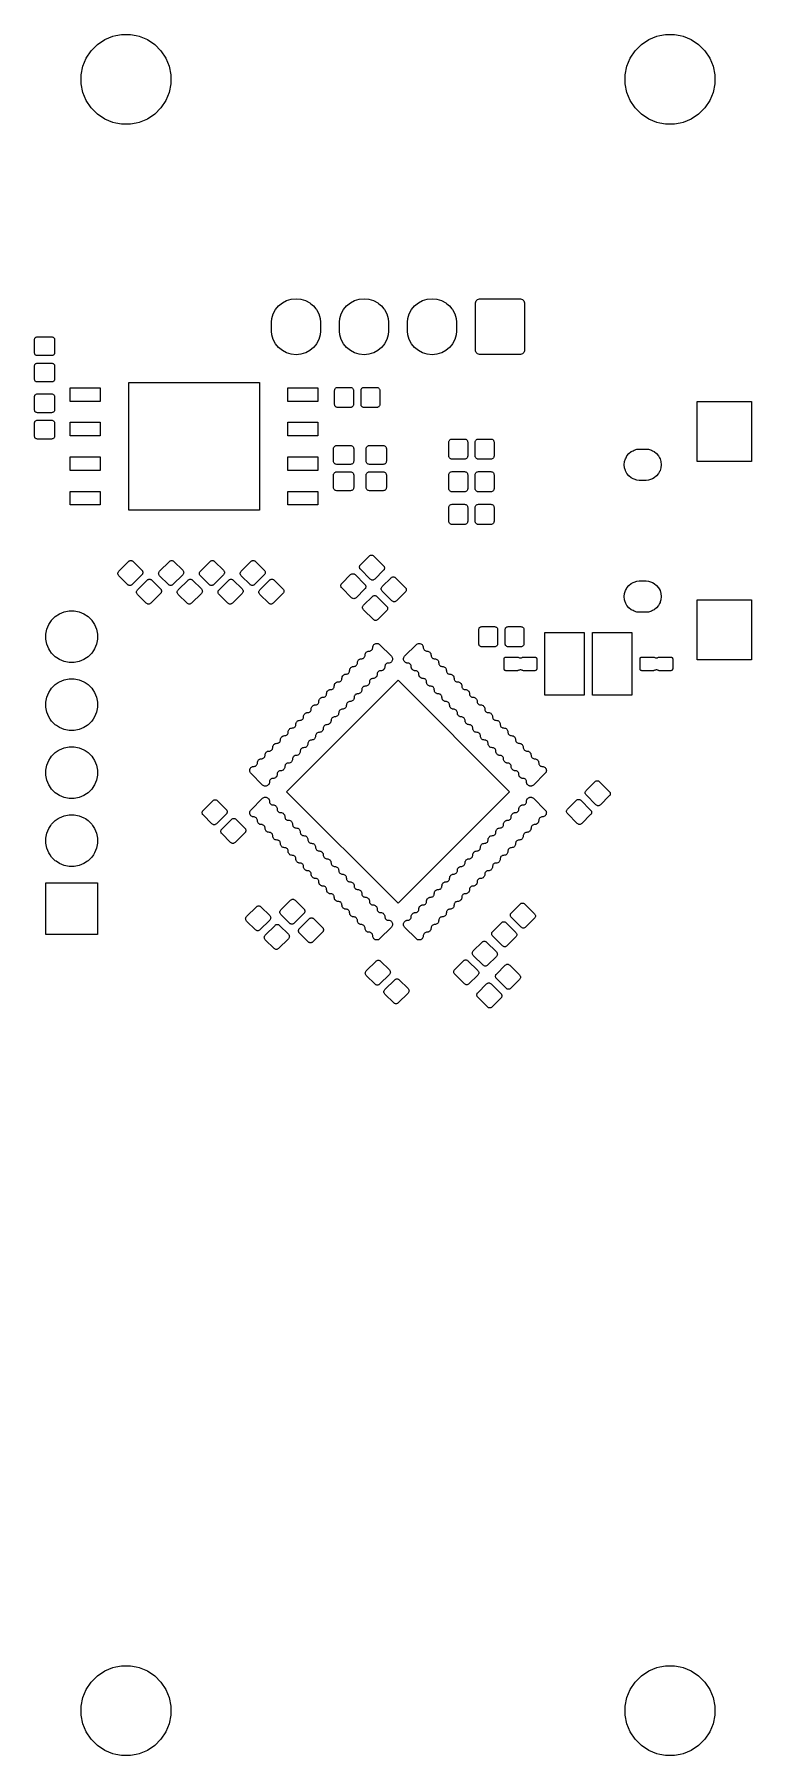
# Model space of a CAD drawing. Extents: x 101.6 to 128, y -161.7 to -98.3.
import ezdxf

# ---------------------------------------------------------------- set-up
doc = ezdxf.new("R2010")
doc.units = 0
doc.layers.add('BLACK', color=7, linetype='CONTINUOUS')

msp = doc.modelspace()

# ---------------------------------------------------------------- linework, layer by layer
at = {"layer": 'BLACK', "linetype": 'CONTINUOUS'}
for p, q in [((103.718, -98.948), (103.948, -98.718)), ((103.948, -98.718), (104.218, -98.537)), ((104.218, -98.537), (104.518, -98.412)), ((104.518, -98.412), (104.625, -98.391)), ((104.625, -98.391), (104.837, -98.349)), ((104.837, -98.349), (105.163, -98.349)), ((105.163, -98.349), (105.375, -98.391)), ((105.375, -98.391), (105.482, -98.412)), ((105.482, -98.412), (105.782, -98.537)), ((105.782, -98.537), (106.052, -98.718)), ((106.052, -98.718), (106.282, -98.948)), ((123.718, -98.948), (123.948, -98.718)), ((123.948, -98.718), (124.218, -98.537)), ((124.218, -98.537), (124.518, -98.412)), ((124.518, -98.412), (124.625, -98.391)), ((124.625, -98.391), (124.837, -98.349)), ((124.837, -98.349), (125.163, -98.349)), ((125.163, -98.349), (125.375, -98.391)), ((125.375, -98.391), (125.482, -98.412)), ((125.482, -98.412), (125.782, -98.537)), ((125.782, -98.537), (126.052, -98.718)), ((126.052, -98.718), (126.282, -98.948)), ((103.412, -99.518), (103.537, -99.218)), ((103.537, -99.218), (103.718, -98.948)), ((106.282, -98.948), (106.463, -99.218)), ((106.463, -99.218), (106.588, -99.518)), ((123.412, -99.518), (123.537, -99.218)), ((123.537, -99.218), (123.718, -98.948)), ((126.282, -98.948), (126.463, -99.218)), ((126.463, -99.218), (126.588, -99.518)), ((103.349, -99.837), (103.412, -99.518)), ((103.349, -100.163), (103.349, -99.837)), ((106.588, -99.518), (106.651, -99.837)), ((106.651, -99.837), (106.651, -100.163)), ((123.349, -99.837), (123.412, -99.518)), ((123.349, -100.163), (123.349, -99.837)), ((126.588, -99.518), (126.651, -99.837)), ((126.651, -99.837), (126.651, -100.163)), ((103.412, -100.482), (103.349, -100.163)), ((103.537, -100.782), (103.412, -100.482)), ((106.588, -100.482), (106.463, -100.782)), ((106.651, -100.163), (106.588, -100.482)), ((123.412, -100.482), (123.349, -100.163)), ((123.537, -100.782), (123.412, -100.482)), ((126.588, -100.482), (126.463, -100.782)), ((126.651, -100.163), (126.588, -100.482)), ((103.718, -101.052), (103.537, -100.782)), ((103.948, -101.282), (103.718, -101.052)), ((104.218, -101.463), (103.948, -101.282)), ((106.052, -101.282), (105.782, -101.463)), ((106.282, -101.052), (106.052, -101.282)), ((106.463, -100.782), (106.282, -101.052)), ((123.718, -101.052), (123.537, -100.782)), ((123.948, -101.282), (123.718, -101.052)), ((124.218, -101.463), (123.948, -101.282)), ((126.052, -101.282), (125.782, -101.463)), ((126.282, -101.052), (126.052, -101.282)), ((126.463, -100.782), (126.282, -101.052)), ((104.518, -101.588), (104.218, -101.463)), ((104.625, -101.609), (104.518, -101.588)), ((104.837, -101.651), (104.625, -101.609)), ((105.163, -101.651), (104.837, -101.651)), ((105.375, -101.609), (105.163, -101.651)), ((105.482, -101.588), (105.375, -101.609)), ((105.782, -101.463), (105.482, -101.588)), ((124.518, -101.588), (124.218, -101.463)), ((124.625, -101.609), (124.518, -101.588)), ((124.837, -101.651), (124.625, -101.609)), ((125.163, -101.651), (124.837, -101.651)), ((125.375, -101.609), (125.163, -101.651)), ((125.482, -101.588), (125.375, -101.609)), ((125.782, -101.463), (125.482, -101.588)), ((110.61, -108.335), (110.747, -108.222)), ((110.747, -108.222), (110.904, -108.139)), ((110.904, -108.139), (111.073, -108.087)), ((111.073, -108.087), (111.25, -108.07)), ((111.25, -108.07), (111.427, -108.087)), ((111.427, -108.087), (111.596, -108.139)), ((111.596, -108.139), (111.753, -108.222)), ((111.753, -108.222), (111.789, -108.252)), ((113.11, -108.335), (113.247, -108.222)), ((113.247, -108.222), (113.404, -108.139)), ((113.404, -108.139), (113.573, -108.087)), ((113.573, -108.087), (113.75, -108.07)), ((113.75, -108.07), (113.927, -108.087)), ((113.927, -108.087), (114.096, -108.139)), ((114.096, -108.139), (114.253, -108.222)), ((114.253, -108.222), (114.289, -108.252)), ((115.61, -108.335), (115.747, -108.222)), ((115.747, -108.222), (115.904, -108.139)), ((115.904, -108.139), (116.073, -108.087)), ((116.073, -108.087), (116.25, -108.07)), ((116.25, -108.07), (116.427, -108.087)), ((116.427, -108.087), (116.596, -108.139)), ((116.596, -108.139), (116.753, -108.222)), ((116.753, -108.222), (116.789, -108.252)), ((117.849, -108.257), (117.853, -108.216)), ((117.853, -108.216), (117.863, -108.183)), ((117.863, -108.183), (117.879, -108.153)), ((117.879, -108.153), (117.901, -108.126)), ((117.901, -108.126), (117.928, -108.104)), ((117.928, -108.104), (117.958, -108.088)), ((117.958, -108.088), (117.991, -108.078)), ((117.991, -108.078), (118.032, -108.074)), ((118.032, -108.074), (119.468, -108.074)), ((119.468, -108.074), (119.509, -108.078)), ((119.509, -108.078), (119.542, -108.088)), ((119.542, -108.088), (119.572, -108.104)), ((119.572, -108.104), (119.599, -108.126)), ((119.599, -108.126), (119.621, -108.153)), ((119.621, -108.153), (119.637, -108.183)), ((119.637, -108.183), (119.647, -108.216)), ((119.647, -108.216), (119.651, -108.257)), ((110.349, -108.931), (110.362, -108.798)), ((110.362, -108.798), (110.414, -108.629)), ((110.414, -108.629), (110.497, -108.472)), ((110.497, -108.472), (110.61, -108.335)), ((111.789, -108.252), (111.89, -108.335)), ((111.89, -108.335), (111.973, -108.436)), ((111.973, -108.436), (112.003, -108.472)), ((112.003, -108.472), (112.086, -108.629)), ((112.086, -108.629), (112.138, -108.798)), ((112.138, -108.798), (112.151, -108.931)), ((112.849, -108.931), (112.862, -108.798)), ((112.862, -108.798), (112.914, -108.629)), ((112.914, -108.629), (112.997, -108.472)), ((112.997, -108.472), (113.11, -108.335)), ((114.289, -108.252), (114.39, -108.335)), ((114.39, -108.335), (114.473, -108.436)), ((114.473, -108.436), (114.503, -108.472)), ((114.503, -108.472), (114.586, -108.629)), ((114.586, -108.629), (114.638, -108.798)), ((114.638, -108.798), (114.651, -108.931)), ((115.349, -108.931), (115.362, -108.798)), ((115.362, -108.798), (115.414, -108.629)), ((115.414, -108.629), (115.497, -108.472)), ((115.497, -108.472), (115.61, -108.335)), ((116.789, -108.252), (116.89, -108.335)), ((116.89, -108.335), (116.973, -108.436)), ((116.973, -108.436), (117.003, -108.472)), ((117.003, -108.472), (117.086, -108.629)), ((117.086, -108.629), (117.138, -108.798)), ((117.138, -108.798), (117.151, -108.931)), ((117.849, -109.943), (117.849, -108.257)), ((119.651, -108.257), (119.651, -109.943)), ((101.648, -109.518), (101.662, -109.502)), ((101.662, -109.502), (101.678, -109.488)), ((101.678, -109.488), (101.697, -109.478)), ((101.697, -109.478), (101.718, -109.472)), ((101.718, -109.472), (101.746, -109.469)), ((101.746, -109.469), (102.254, -109.469)), ((102.254, -109.469), (102.282, -109.472)), ((102.282, -109.472), (102.303, -109.478)), ((102.303, -109.478), (102.322, -109.488)), ((102.322, -109.488), (102.338, -109.502)), ((102.338, -109.502), (102.352, -109.518)), ((110.349, -109.269), (110.349, -108.931)), ((110.362, -109.402), (110.349, -109.269)), ((110.414, -109.571), (110.362, -109.402)), ((112.138, -109.402), (112.086, -109.571)), ((112.151, -109.269), (112.138, -109.402)), ((112.151, -108.931), (112.151, -109.269)), ((112.849, -109.269), (112.849, -108.931)), ((112.862, -109.402), (112.849, -109.269)), ((112.914, -109.571), (112.862, -109.402)), ((114.638, -109.402), (114.586, -109.571)), ((114.651, -109.269), (114.638, -109.402)), ((114.651, -108.931), (114.651, -109.269)), ((115.349, -109.269), (115.349, -108.931)), ((115.362, -109.402), (115.349, -109.269)), ((115.414, -109.571), (115.362, -109.402)), ((117.138, -109.402), (117.086, -109.571)), ((117.151, -109.269), (117.138, -109.402)), ((117.151, -108.931), (117.151, -109.269)), ((101.629, -109.586), (101.632, -109.558)), ((101.629, -110.044), (101.629, -109.586)), ((101.632, -110.072), (101.629, -110.044)), ((101.632, -109.558), (101.638, -109.537)), ((101.638, -110.093), (101.632, -110.072)), ((101.638, -109.537), (101.648, -109.518)), ((101.648, -110.112), (101.638, -110.093)), ((101.662, -110.128), (101.648, -110.112)), ((101.678, -110.142), (101.662, -110.128)), ((101.697, -110.152), (101.678, -110.142)), ((102.322, -110.142), (102.303, -110.152)), ((102.338, -110.128), (102.322, -110.142)), ((102.352, -110.112), (102.338, -110.128)), ((102.352, -109.518), (102.362, -109.537)), ((102.362, -110.093), (102.352, -110.112)), ((102.362, -109.537), (102.368, -109.558)), ((102.368, -110.072), (102.362, -110.093)), ((102.368, -109.558), (102.371, -109.586)), ((102.371, -110.044), (102.368, -110.072)), ((102.371, -109.586), (102.371, -110.044)), ((110.497, -109.728), (110.414, -109.571)), ((110.414, -109.571), (110.414, -109.571)), ((110.61, -109.865), (110.497, -109.728)), ((110.705, -109.943), (110.61, -109.865)), ((110.747, -109.978), (110.705, -109.943)), ((110.904, -110.061), (110.747, -109.978)), ((111.073, -110.113), (110.904, -110.061)), ((111.25, -110.13), (111.073, -110.113)), ((111.427, -110.113), (111.25, -110.13)), ((111.596, -110.061), (111.427, -110.113)), ((111.61, -110.054), (111.596, -110.061)), ((111.753, -109.978), (111.61, -110.054)), ((111.89, -109.865), (111.753, -109.978)), ((111.973, -109.764), (111.89, -109.865)), ((112.003, -109.728), (111.973, -109.764)), ((112.086, -109.571), (112.003, -109.728)), ((112.997, -109.728), (112.914, -109.571)), ((112.914, -109.571), (112.914, -109.571)), ((113.11, -109.865), (112.997, -109.728)), ((113.205, -109.943), (113.11, -109.865)), ((113.247, -109.978), (113.205, -109.943)), ((113.404, -110.061), (113.247, -109.978)), ((113.573, -110.113), (113.404, -110.061)), ((113.75, -110.13), (113.573, -110.113)), ((113.927, -110.113), (113.75, -110.13)), ((114.096, -110.061), (113.927, -110.113)), ((114.11, -110.054), (114.096, -110.061)), ((114.253, -109.978), (114.11, -110.054)), ((114.39, -109.865), (114.253, -109.978)), ((114.473, -109.764), (114.39, -109.865)), ((114.503, -109.728), (114.473, -109.764)), ((114.586, -109.571), (114.503, -109.728)), ((115.497, -109.728), (115.414, -109.571)), ((115.414, -109.571), (115.414, -109.571)), ((115.61, -109.865), (115.497, -109.728)), ((115.705, -109.943), (115.61, -109.865)), ((115.747, -109.978), (115.705, -109.943)), ((115.904, -110.061), (115.747, -109.978)), ((116.073, -110.113), (115.904, -110.061)), ((116.25, -110.13), (116.073, -110.113)), ((116.427, -110.113), (116.25, -110.13)), ((116.596, -110.061), (116.427, -110.113)), ((116.61, -110.054), (116.596, -110.061)), ((116.753, -109.978), (116.61, -110.054)), ((116.89, -109.865), (116.753, -109.978)), ((116.973, -109.764), (116.89, -109.865)), ((117.003, -109.728), (116.973, -109.764)), ((117.086, -109.571), (117.003, -109.728)), ((117.853, -109.984), (117.849, -109.943)), ((117.863, -110.017), (117.853, -109.984)), ((117.879, -110.047), (117.863, -110.017)), ((117.901, -110.074), (117.879, -110.047)), ((117.928, -110.096), (117.901, -110.074)), ((117.958, -110.112), (117.928, -110.096)), ((117.991, -110.122), (117.958, -110.112)), ((118.032, -110.126), (117.991, -110.122)), ((119.468, -110.126), (118.032, -110.126)), ((119.509, -110.122), (119.468, -110.126)), ((119.542, -110.112), (119.509, -110.122)), ((119.572, -110.096), (119.542, -110.112)), ((119.599, -110.074), (119.572, -110.096)), ((119.621, -110.047), (119.599, -110.074)), ((119.637, -110.017), (119.621, -110.047)), ((119.647, -109.984), (119.637, -110.017)), ((119.651, -109.943), (119.647, -109.984)), ((101.629, -110.556), (101.632, -110.528)), ((101.629, -111.014), (101.629, -110.556)), ((101.632, -110.528), (101.638, -110.507)), ((101.638, -110.507), (101.648, -110.488)), ((101.648, -110.488), (101.662, -110.472)), ((101.662, -110.472), (101.678, -110.458)), ((101.678, -110.458), (101.697, -110.448)), ((101.718, -110.158), (101.697, -110.152)), ((101.697, -110.448), (101.718, -110.442)), ((101.746, -110.161), (101.718, -110.158)), ((101.718, -110.442), (101.746, -110.439)), ((102.254, -110.161), (101.746, -110.161)), ((101.746, -110.439), (102.254, -110.439)), ((102.282, -110.158), (102.254, -110.161)), ((102.254, -110.439), (102.282, -110.442)), ((102.303, -110.152), (102.282, -110.158)), ((102.282, -110.442), (102.303, -110.448)), ((102.303, -110.448), (102.322, -110.458)), ((102.322, -110.458), (102.338, -110.472)), ((102.338, -110.472), (102.352, -110.488)), ((102.352, -110.488), (102.362, -110.507)), ((102.362, -110.507), (102.368, -110.528)), ((102.368, -110.528), (102.371, -110.556)), ((102.371, -110.556), (102.371, -111.014)), ((101.632, -111.042), (101.629, -111.014)), ((101.638, -111.063), (101.632, -111.042)), ((101.648, -111.082), (101.638, -111.063)), ((101.662, -111.098), (101.648, -111.082)), ((101.678, -111.112), (101.662, -111.098)), ((101.697, -111.122), (101.678, -111.112)), ((101.718, -111.128), (101.697, -111.122)), ((101.746, -111.131), (101.718, -111.128)), ((102.254, -111.131), (101.746, -111.131)), ((102.282, -111.128), (102.254, -111.131)), ((102.303, -111.122), (102.282, -111.128)), ((102.322, -111.112), (102.303, -111.122)), ((102.338, -111.098), (102.322, -111.112)), ((102.352, -111.082), (102.338, -111.098)), ((102.362, -111.063), (102.352, -111.082)), ((102.368, -111.042), (102.362, -111.063)), ((102.371, -111.014), (102.368, -111.042)), ((102.949, -111.846), (102.949, -111.344)), ((102.949, -111.344), (104.051, -111.344)), ((104.051, -111.344), (104.051, -111.846)), ((105.099, -115.851), (105.099, -111.149)), ((105.099, -111.149), (109.901, -111.149)), ((109.901, -111.149), (109.901, -115.851)), ((110.949, -111.846), (110.949, -111.344)), ((110.949, -111.344), (112.051, -111.344)), ((112.051, -111.344), (112.051, -111.846)), ((112.672, -111.418), (112.678, -111.397)), ((112.678, -111.397), (112.688, -111.378)), ((112.688, -111.378), (112.702, -111.362)), ((112.702, -111.362), (112.718, -111.348)), ((112.718, -111.348), (112.737, -111.338)), ((112.737, -111.338), (112.758, -111.332)), ((112.758, -111.332), (112.786, -111.329)), ((112.786, -111.329), (113.244, -111.329)), ((113.244, -111.329), (113.272, -111.332)), ((113.272, -111.332), (113.293, -111.338)), ((113.293, -111.338), (113.312, -111.348)), ((113.312, -111.348), (113.328, -111.362)), ((113.328, -111.362), (113.342, -111.378)), ((113.342, -111.378), (113.352, -111.397)), ((113.352, -111.397), (113.358, -111.418)), ((113.642, -111.418), (113.648, -111.397)), ((113.648, -111.397), (113.658, -111.378)), ((113.658, -111.378), (113.672, -111.362)), ((113.672, -111.362), (113.688, -111.348)), ((113.688, -111.348), (113.707, -111.338)), ((113.707, -111.338), (113.728, -111.332)), ((113.728, -111.332), (113.756, -111.329)), ((113.756, -111.329), (114.214, -111.329)), ((114.214, -111.329), (114.242, -111.332)), ((114.242, -111.332), (114.263, -111.338)), ((114.263, -111.338), (114.282, -111.348)), ((114.282, -111.348), (114.298, -111.362)), ((114.298, -111.362), (114.312, -111.378)), ((114.312, -111.378), (114.322, -111.397)), ((114.322, -111.397), (114.328, -111.418)), ((101.629, -111.686), (101.632, -111.658)), ((101.629, -112.144), (101.629, -111.686)), ((101.632, -111.658), (101.638, -111.637)), ((101.638, -111.637), (101.648, -111.618)), ((101.648, -111.618), (101.662, -111.602)), ((101.662, -111.602), (101.678, -111.588)), ((101.678, -111.588), (101.697, -111.578)), ((101.697, -111.578), (101.718, -111.572)), ((101.718, -111.572), (101.746, -111.569)), ((101.746, -111.569), (102.254, -111.569)), ((102.254, -111.569), (102.282, -111.572)), ((102.282, -111.572), (102.303, -111.578)), ((102.303, -111.578), (102.322, -111.588)), ((102.322, -111.588), (102.338, -111.602)), ((102.338, -111.602), (102.352, -111.618)), ((102.352, -111.618), (102.362, -111.637)), ((102.362, -111.637), (102.368, -111.658)), ((102.368, -111.658), (102.371, -111.686)), ((102.371, -111.686), (102.371, -112.144)), ((104.051, -111.846), (102.949, -111.846)), ((112.051, -111.846), (110.949, -111.846)), ((112.669, -111.446), (112.672, -111.418)), ((112.669, -111.954), (112.669, -111.446)), ((112.672, -111.982), (112.669, -111.954)), ((112.678, -112.003), (112.672, -111.982)), ((112.688, -112.022), (112.678, -112.003)), ((112.702, -112.038), (112.688, -112.022)), ((112.718, -112.052), (112.702, -112.038)), ((113.328, -112.038), (113.312, -112.052)), ((113.342, -112.022), (113.328, -112.038)), ((113.352, -112.003), (113.342, -112.022)), ((113.358, -111.982), (113.352, -112.003)), ((113.358, -111.418), (113.361, -111.446)), ((113.361, -111.954), (113.358, -111.982)), ((113.361, -111.446), (113.361, -111.954)), ((113.639, -111.446), (113.642, -111.418)), ((113.639, -111.954), (113.639, -111.446)), ((113.642, -111.982), (113.639, -111.954)), ((113.648, -112.003), (113.642, -111.982)), ((113.658, -112.022), (113.648, -112.003)), ((113.672, -112.038), (113.658, -112.022)), ((113.688, -112.052), (113.672, -112.038)), ((114.298, -112.038), (114.282, -112.052)), ((114.312, -112.022), (114.298, -112.038)), ((114.322, -112.003), (114.312, -112.022)), ((114.328, -111.982), (114.322, -112.003)), ((114.328, -111.418), (114.331, -111.446)), ((114.331, -111.954), (114.328, -111.982)), ((114.331, -111.446), (114.331, -111.954)), ((125.999, -114.051), (125.999, -111.849)), ((125.999, -111.849), (128.001, -111.849)), ((128.001, -111.849), (128.001, -114.051)), ((101.632, -112.172), (101.629, -112.144)), ((101.629, -112.656), (101.632, -112.628)), ((101.629, -113.114), (101.629, -112.656)), ((101.638, -112.193), (101.632, -112.172)), ((101.632, -112.628), (101.638, -112.607)), ((101.648, -112.212), (101.638, -112.193)), ((101.638, -112.607), (101.648, -112.588)), ((101.662, -112.228), (101.648, -112.212)), ((101.648, -112.588), (101.662, -112.572)), ((101.678, -112.242), (101.662, -112.228)), ((101.662, -112.572), (101.678, -112.558)), ((101.697, -112.252), (101.678, -112.242)), ((101.678, -112.558), (101.697, -112.548)), ((101.718, -112.258), (101.697, -112.252)), ((101.697, -112.548), (101.718, -112.542)), ((101.746, -112.261), (101.718, -112.258)), ((101.718, -112.542), (101.746, -112.539)), ((102.254, -112.261), (101.746, -112.261)), ((101.746, -112.539), (102.254, -112.539)), ((102.282, -112.258), (102.254, -112.261)), ((102.254, -112.539), (102.282, -112.542)), ((102.303, -112.252), (102.282, -112.258)), ((102.282, -112.542), (102.303, -112.548)), ((102.322, -112.242), (102.303, -112.252)), ((102.303, -112.548), (102.322, -112.558)), ((102.338, -112.228), (102.322, -112.242)), ((102.322, -112.558), (102.338, -112.572)), ((102.352, -112.212), (102.338, -112.228)), ((102.338, -112.572), (102.352, -112.588)), ((102.362, -112.193), (102.352, -112.212)), ((102.352, -112.588), (102.362, -112.607)), ((102.368, -112.172), (102.362, -112.193)), ((102.362, -112.607), (102.368, -112.628)), ((102.371, -112.144), (102.368, -112.172)), ((102.368, -112.628), (102.371, -112.656)), ((102.371, -112.656), (102.371, -113.114)), ((102.949, -113.116), (102.949, -112.614)), ((102.949, -112.614), (104.051, -112.614)), ((104.051, -112.614), (104.051, -113.116)), ((110.949, -113.116), (110.949, -112.614)), ((110.949, -112.614), (112.051, -112.614)), ((112.051, -112.614), (112.051, -113.116)), ((112.737, -112.062), (112.718, -112.052)), ((112.758, -112.068), (112.737, -112.062)), ((112.786, -112.071), (112.758, -112.068)), ((113.244, -112.071), (112.786, -112.071)), ((113.272, -112.068), (113.244, -112.071)), ((113.293, -112.062), (113.272, -112.068)), ((113.312, -112.052), (113.293, -112.062)), ((113.707, -112.062), (113.688, -112.052)), ((113.728, -112.068), (113.707, -112.062)), ((113.756, -112.071), (113.728, -112.068)), ((114.214, -112.071), (113.756, -112.071)), ((114.242, -112.068), (114.214, -112.071)), ((114.263, -112.062), (114.242, -112.068)), ((114.282, -112.052), (114.263, -112.062)), ((101.632, -113.142), (101.629, -113.114)), ((101.638, -113.163), (101.632, -113.142)), ((101.648, -113.182), (101.638, -113.163)), ((101.662, -113.198), (101.648, -113.182)), ((101.678, -113.212), (101.662, -113.198)), ((101.697, -113.222), (101.678, -113.212)), ((101.718, -113.228), (101.697, -113.222)), ((101.746, -113.231), (101.718, -113.228)), ((102.254, -113.231), (101.746, -113.231)), ((102.282, -113.228), (102.254, -113.231)), ((102.303, -113.222), (102.282, -113.228)), ((102.322, -113.212), (102.303, -113.222)), ((102.338, -113.198), (102.322, -113.212)), ((102.352, -113.182), (102.338, -113.198)), ((102.362, -113.163), (102.352, -113.182)), ((102.368, -113.142), (102.362, -113.163)), ((102.371, -113.114), (102.368, -113.142)), ((104.051, -113.116), (102.949, -113.116)), ((112.051, -113.116), (110.949, -113.116)), ((116.872, -113.318), (116.878, -113.297)), ((116.878, -113.297), (116.888, -113.278)), ((116.888, -113.278), (116.902, -113.262)), ((116.902, -113.262), (116.918, -113.248)), ((116.918, -113.248), (116.937, -113.238)), ((116.937, -113.238), (116.958, -113.232)), ((116.958, -113.232), (116.986, -113.229)), ((116.986, -113.229), (117.444, -113.229)), ((117.444, -113.229), (117.472, -113.232)), ((117.472, -113.232), (117.493, -113.238)), ((117.493, -113.238), (117.512, -113.248)), ((117.512, -113.248), (117.528, -113.262)), ((117.528, -113.262), (117.542, -113.278)), ((117.542, -113.278), (117.552, -113.297)), ((117.552, -113.297), (117.558, -113.318)), ((117.842, -113.318), (117.848, -113.297)), ((117.848, -113.297), (117.858, -113.278)), ((117.858, -113.278), (117.872, -113.262)), ((117.872, -113.262), (117.888, -113.248)), ((117.888, -113.248), (117.907, -113.238)), ((117.907, -113.238), (117.928, -113.232)), ((117.928, -113.232), (117.956, -113.229)), ((117.956, -113.229), (118.414, -113.229)), ((118.414, -113.229), (118.442, -113.232)), ((118.442, -113.232), (118.463, -113.238)), ((118.463, -113.238), (118.482, -113.248)), ((118.482, -113.248), (118.498, -113.262)), ((118.498, -113.262), (118.512, -113.278)), ((118.512, -113.278), (118.522, -113.297)), ((118.522, -113.297), (118.528, -113.318)), ((102.949, -114.386), (102.949, -113.884)), ((102.949, -113.884), (104.051, -113.884)), ((104.051, -113.884), (104.051, -114.386)), ((110.949, -114.386), (110.949, -113.884)), ((110.949, -113.884), (112.051, -113.884)), ((112.051, -113.884), (112.051, -114.386)), ((112.629, -113.586), (112.632, -113.558)), ((112.629, -114.044), (112.629, -113.586)), ((112.632, -113.558), (112.638, -113.537)), ((112.638, -113.537), (112.648, -113.518)), ((112.648, -113.518), (112.662, -113.502)), ((112.662, -113.502), (112.678, -113.488)), ((112.678, -113.488), (112.697, -113.478)), ((112.697, -113.478), (112.718, -113.472)), ((112.718, -113.472), (112.746, -113.469)), ((112.746, -113.469), (113.254, -113.469)), ((113.254, -113.469), (113.282, -113.472)), ((113.282, -113.472), (113.303, -113.478)), ((113.303, -113.478), (113.322, -113.488)), ((113.322, -113.488), (113.338, -113.502)), ((113.338, -113.502), (113.352, -113.518)), ((113.352, -113.518), (113.362, -113.537)), ((113.362, -113.537), (113.368, -113.558)), ((113.368, -113.558), (113.371, -113.586)), ((113.371, -113.586), (113.371, -114.044)), ((113.829, -113.586), (113.832, -113.558)), ((113.829, -114.044), (113.829, -113.586)), ((113.832, -113.558), (113.838, -113.537)), ((113.838, -113.537), (113.848, -113.518)), ((113.848, -113.518), (113.862, -113.502)), ((113.862, -113.502), (113.878, -113.488)), ((113.878, -113.488), (113.897, -113.478)), ((113.897, -113.478), (113.918, -113.472)), ((113.918, -113.472), (113.946, -113.469)), ((113.946, -113.469), (114.454, -113.469)), ((114.454, -113.469), (114.482, -113.472)), ((114.482, -113.472), (114.503, -113.478)), ((114.503, -113.478), (114.522, -113.488)), ((114.522, -113.488), (114.538, -113.502)), ((114.538, -113.502), (114.552, -113.518)), ((114.552, -113.518), (114.562, -113.537)), ((114.562, -113.537), (114.568, -113.558)), ((114.568, -113.558), (114.571, -113.586)), ((114.571, -113.586), (114.571, -114.044)), ((116.869, -113.346), (116.872, -113.318)), ((116.869, -113.854), (116.869, -113.346)), ((116.872, -113.882), (116.869, -113.854)), ((116.878, -113.903), (116.872, -113.882)), ((116.888, -113.922), (116.878, -113.903)), ((116.902, -113.938), (116.888, -113.922)), ((116.918, -113.952), (116.902, -113.938)), ((117.528, -113.938), (117.512, -113.952)), ((117.542, -113.922), (117.528, -113.938)), ((117.552, -113.903), (117.542, -113.922)), ((117.558, -113.882), (117.552, -113.903)), ((117.558, -113.318), (117.561, -113.346)), ((117.561, -113.854), (117.558, -113.882)), ((117.561, -113.346), (117.561, -113.854)), ((117.839, -113.346), (117.842, -113.318)), ((117.839, -113.854), (117.839, -113.346)), ((117.842, -113.882), (117.839, -113.854)), ((117.848, -113.903), (117.842, -113.882)), ((117.858, -113.922), (117.848, -113.903)), ((117.872, -113.938), (117.858, -113.922)), ((117.888, -113.952), (117.872, -113.938)), ((118.498, -113.938), (118.482, -113.952)), ((118.512, -113.922), (118.498, -113.938)), ((118.522, -113.903), (118.512, -113.922)), ((118.528, -113.882), (118.522, -113.903)), ((118.528, -113.318), (118.531, -113.346)), ((118.531, -113.854), (118.528, -113.882)), ((118.531, -113.346), (118.531, -113.854)), ((123.365, -113.954), (123.385, -113.917)), ((123.385, -113.917), (123.419, -113.853)), ((123.419, -113.853), (123.491, -113.766)), ((123.491, -113.766), (123.578, -113.694)), ((123.578, -113.694), (123.642, -113.66)), ((123.642, -113.66), (123.679, -113.64)), ((123.679, -113.64), (123.787, -113.607)), ((123.679, -113.64), (123.679, -113.64)), ((123.787, -113.607), (123.872, -113.599)), ((123.872, -113.599), (124.128, -113.599)), ((124.128, -113.599), (124.213, -113.607)), ((124.213, -113.607), (124.321, -113.64)), ((124.321, -113.64), (124.321, -113.64)), ((124.321, -113.64), (124.358, -113.66)), ((124.358, -113.66), (124.422, -113.694)), ((124.422, -113.694), (124.509, -113.766)), ((124.509, -113.766), (124.581, -113.853)), ((124.581, -113.853), (124.615, -113.917)), ((124.615, -113.917), (124.635, -113.954)), ((104.051, -114.386), (102.949, -114.386)), ((112.051, -114.386), (110.949, -114.386)), ((112.632, -114.072), (112.629, -114.044)), ((112.629, -114.556), (112.632, -114.528)), ((112.629, -115.014), (112.629, -114.556)), ((112.638, -114.093), (112.632, -114.072)), ((112.632, -114.528), (112.638, -114.507)), ((112.648, -114.112), (112.638, -114.093)), ((112.638, -114.507), (112.648, -114.488)), ((112.662, -114.128), (112.648, -114.112)), ((112.648, -114.488), (112.662, -114.472)), ((112.678, -114.142), (112.662, -114.128)), ((112.662, -114.472), (112.678, -114.458)), ((112.697, -114.152), (112.678, -114.142)), ((112.678, -114.458), (112.697, -114.448)), ((112.718, -114.158), (112.697, -114.152)), ((112.697, -114.448), (112.718, -114.442)), ((112.746, -114.161), (112.718, -114.158)), ((112.718, -114.442), (112.746, -114.439)), ((113.254, -114.161), (112.746, -114.161)), ((112.746, -114.439), (113.254, -114.439)), ((113.282, -114.158), (113.254, -114.161)), ((113.254, -114.439), (113.282, -114.442)), ((113.303, -114.152), (113.282, -114.158)), ((113.282, -114.442), (113.303, -114.448)), ((113.322, -114.142), (113.303, -114.152)), ((113.303, -114.448), (113.322, -114.458)), ((113.338, -114.128), (113.322, -114.142)), ((113.322, -114.458), (113.338, -114.472)), ((113.352, -114.112), (113.338, -114.128)), ((113.338, -114.472), (113.352, -114.488)), ((113.362, -114.093), (113.352, -114.112)), ((113.352, -114.488), (113.362, -114.507)), ((113.368, -114.072), (113.362, -114.093)), ((113.362, -114.507), (113.368, -114.528)), ((113.371, -114.044), (113.368, -114.072)), ((113.368, -114.528), (113.371, -114.556)), ((113.371, -114.556), (113.371, -115.014)), ((113.832, -114.072), (113.829, -114.044)), ((113.829, -114.556), (113.832, -114.528)), ((113.829, -115.014), (113.829, -114.556)), ((113.838, -114.093), (113.832, -114.072)), ((113.832, -114.528), (113.838, -114.507)), ((113.848, -114.112), (113.838, -114.093)), ((113.838, -114.507), (113.848, -114.488)), ((113.862, -114.128), (113.848, -114.112)), ((113.848, -114.488), (113.862, -114.472)), ((113.878, -114.142), (113.862, -114.128)), ((113.862, -114.472), (113.878, -114.458)), ((113.897, -114.152), (113.878, -114.142)), ((113.878, -114.458), (113.897, -114.448)), ((113.918, -114.158), (113.897, -114.152)), ((113.897, -114.448), (113.918, -114.442)), ((113.946, -114.161), (113.918, -114.158)), ((113.918, -114.442), (113.946, -114.439)), ((114.454, -114.161), (113.946, -114.161)), ((113.946, -114.439), (114.454, -114.439)), ((114.482, -114.158), (114.454, -114.161)), ((114.454, -114.439), (114.482, -114.442)), ((114.503, -114.152), (114.482, -114.158)), ((114.482, -114.442), (114.503, -114.448)), ((114.522, -114.142), (114.503, -114.152)), ((114.503, -114.448), (114.522, -114.458)), ((114.538, -114.128), (114.522, -114.142)), ((114.522, -114.458), (114.538, -114.472)), ((114.552, -114.112), (114.538, -114.128)), ((114.538, -114.472), (114.552, -114.488)), ((114.562, -114.093), (114.552, -114.112)), ((114.552, -114.488), (114.562, -114.507)), ((114.568, -114.072), (114.562, -114.093)), ((114.562, -114.507), (114.568, -114.528)), ((114.571, -114.044), (114.568, -114.072)), ((114.568, -114.528), (114.571, -114.556)), ((114.571, -114.556), (114.571, -115.014)), ((116.869, -114.546), (116.872, -114.518)), ((116.869, -115.054), (116.869, -114.546)), ((116.872, -114.518), (116.878, -114.497)), ((116.878, -114.497), (116.888, -114.478)), ((116.888, -114.478), (116.902, -114.462)), ((116.902, -114.462), (116.918, -114.448)), ((116.937, -113.962), (116.918, -113.952)), ((116.918, -114.448), (116.937, -114.438)), ((116.958, -113.968), (116.937, -113.962)), ((116.937, -114.438), (116.958, -114.432)), ((116.986, -113.971), (116.958, -113.968)), ((116.958, -114.432), (116.986, -114.429)), ((117.444, -113.971), (116.986, -113.971)), ((116.986, -114.429), (117.444, -114.429)), ((117.472, -113.968), (117.444, -113.971)), ((117.444, -114.429), (117.472, -114.432)), ((117.493, -113.962), (117.472, -113.968)), ((117.472, -114.432), (117.493, -114.438)), ((117.512, -113.952), (117.493, -113.962)), ((117.493, -114.438), (117.512, -114.448)), ((117.512, -114.448), (117.528, -114.462)), ((117.528, -114.462), (117.542, -114.478)), ((117.542, -114.478), (117.552, -114.497)), ((117.552, -114.497), (117.558, -114.518)), ((117.558, -114.518), (117.561, -114.546)), ((117.561, -114.546), (117.561, -115.054)), ((117.839, -114.546), (117.842, -114.518)), ((117.839, -115.054), (117.839, -114.546)), ((117.842, -114.518), (117.848, -114.497)), ((117.848, -114.497), (117.858, -114.478)), ((117.858, -114.478), (117.872, -114.462)), ((117.872, -114.462), (117.888, -114.448)), ((117.907, -113.962), (117.888, -113.952)), ((117.888, -114.448), (117.907, -114.438)), ((117.928, -113.968), (117.907, -113.962)), ((117.907, -114.438), (117.928, -114.432)), ((117.956, -113.971), (117.928, -113.968)), ((117.928, -114.432), (117.956, -114.429)), ((118.414, -113.971), (117.956, -113.971)), ((117.956, -114.429), (118.414, -114.429)), ((118.442, -113.968), (118.414, -113.971)), ((118.414, -114.429), (118.442, -114.432)), ((118.463, -113.962), (118.442, -113.968)), ((118.442, -114.432), (118.463, -114.438)), ((118.482, -113.952), (118.463, -113.962)), ((118.463, -114.438), (118.482, -114.448)), ((118.482, -114.448), (118.498, -114.462)), ((118.498, -114.462), (118.512, -114.478)), ((118.512, -114.478), (118.522, -114.497)), ((118.522, -114.497), (118.528, -114.518)), ((118.528, -114.518), (118.531, -114.546)), ((118.531, -114.546), (118.531, -115.054)), ((123.321, -114.175), (123.332, -114.062)), ((123.332, -114.288), (123.321, -114.175)), ((123.332, -114.062), (123.365, -113.954)), ((123.362, -114.386), (123.332, -114.288)), ((123.365, -114.396), (123.362, -114.386)), ((123.365, -113.954), (123.365, -113.954)), ((123.383, -114.429), (123.365, -114.396)), ((123.419, -114.497), (123.383, -114.429)), ((123.491, -114.584), (123.419, -114.497)), ((124.581, -114.497), (124.509, -114.584)), ((124.617, -114.429), (124.581, -114.497)), ((124.635, -114.396), (124.617, -114.429)), ((124.635, -113.954), (124.635, -113.954)), ((124.635, -113.954), (124.668, -114.062)), ((124.638, -114.386), (124.635, -114.396)), ((124.668, -114.288), (124.638, -114.386)), ((124.668, -114.062), (124.679, -114.175)), ((124.679, -114.175), (124.668, -114.288)), ((128.001, -114.051), (125.999, -114.051)), ((102.949, -115.656), (102.949, -115.154)), ((102.949, -115.154), (104.051, -115.154)), ((104.051, -115.154), (104.051, -115.656)), ((110.949, -115.656), (110.949, -115.154)), ((110.949, -115.154), (112.051, -115.154)), ((112.051, -115.154), (112.051, -115.656)), ((112.632, -115.042), (112.629, -115.014)), ((112.638, -115.063), (112.632, -115.042)), ((112.648, -115.082), (112.638, -115.063)), ((112.662, -115.098), (112.648, -115.082)), ((112.678, -115.112), (112.662, -115.098)), ((112.697, -115.122), (112.678, -115.112)), ((112.718, -115.128), (112.697, -115.122)), ((112.746, -115.131), (112.718, -115.128)), ((113.254, -115.131), (112.746, -115.131)), ((113.282, -115.128), (113.254, -115.131)), ((113.303, -115.122), (113.282, -115.128)), ((113.322, -115.112), (113.303, -115.122)), ((113.338, -115.098), (113.322, -115.112)), ((113.352, -115.082), (113.338, -115.098)), ((113.362, -115.063), (113.352, -115.082)), ((113.368, -115.042), (113.362, -115.063)), ((113.371, -115.014), (113.368, -115.042)), ((113.832, -115.042), (113.829, -115.014)), ((113.838, -115.063), (113.832, -115.042)), ((113.848, -115.082), (113.838, -115.063)), ((113.862, -115.098), (113.848, -115.082)), ((113.878, -115.112), (113.862, -115.098)), ((113.897, -115.122), (113.878, -115.112)), ((113.918, -115.128), (113.897, -115.122)), ((113.946, -115.131), (113.918, -115.128)), ((114.454, -115.131), (113.946, -115.131)), ((114.482, -115.128), (114.454, -115.131)), ((114.503, -115.122), (114.482, -115.128)), ((114.522, -115.112), (114.503, -115.122)), ((114.538, -115.098), (114.522, -115.112)), ((114.552, -115.082), (114.538, -115.098)), ((114.562, -115.063), (114.552, -115.082)), ((114.568, -115.042), (114.562, -115.063)), ((114.571, -115.014), (114.568, -115.042)), ((116.872, -115.082), (116.869, -115.054)), ((116.878, -115.103), (116.872, -115.082)), ((116.888, -115.122), (116.878, -115.103)), ((116.902, -115.138), (116.888, -115.122)), ((116.918, -115.152), (116.902, -115.138)), ((116.937, -115.162), (116.918, -115.152)), ((116.958, -115.168), (116.937, -115.162)), ((116.986, -115.171), (116.958, -115.168)), ((117.444, -115.171), (116.986, -115.171)), ((117.472, -115.168), (117.444, -115.171)), ((117.493, -115.162), (117.472, -115.168)), ((117.512, -115.152), (117.493, -115.162)), ((117.528, -115.138), (117.512, -115.152)), ((117.542, -115.122), (117.528, -115.138)), ((117.552, -115.103), (117.542, -115.122)), ((117.558, -115.082), (117.552, -115.103)), ((117.561, -115.054), (117.558, -115.082)), ((117.842, -115.082), (117.839, -115.054)), ((117.848, -115.103), (117.842, -115.082)), ((117.858, -115.122), (117.848, -115.103)), ((117.872, -115.138), (117.858, -115.122)), ((117.888, -115.152), (117.872, -115.138)), ((117.907, -115.162), (117.888, -115.152)), ((117.928, -115.168), (117.907, -115.162)), ((117.956, -115.171), (117.928, -115.168)), ((118.414, -115.171), (117.956, -115.171)), ((118.442, -115.168), (118.414, -115.171)), ((118.463, -115.162), (118.442, -115.168)), ((118.482, -115.152), (118.463, -115.162)), ((118.498, -115.138), (118.482, -115.152)), ((118.512, -115.122), (118.498, -115.138)), ((118.522, -115.103), (118.512, -115.122)), ((118.528, -115.082), (118.522, -115.103)), ((118.531, -115.054), (118.528, -115.082)), ((123.578, -114.656), (123.491, -114.584)), ((123.642, -114.69), (123.578, -114.656)), ((123.679, -114.71), (123.642, -114.69)), ((123.787, -114.743), (123.679, -114.71)), ((123.679, -114.71), (123.679, -114.71)), ((123.872, -114.751), (123.787, -114.743)), ((124.128, -114.751), (123.872, -114.751)), ((124.213, -114.743), (124.128, -114.751)), ((124.321, -114.71), (124.213, -114.743)), ((124.358, -114.69), (124.321, -114.71)), ((124.321, -114.71), (124.321, -114.71)), ((124.422, -114.656), (124.358, -114.69)), ((124.509, -114.584), (124.422, -114.656)), ((104.051, -115.656), (102.949, -115.656)), ((112.051, -115.656), (110.949, -115.656)), ((116.869, -115.746), (116.872, -115.718)), ((116.869, -116.254), (116.869, -115.746)), ((116.872, -115.718), (116.878, -115.697)), ((116.878, -115.697), (116.888, -115.678)), ((116.888, -115.678), (116.902, -115.662)), ((116.902, -115.662), (116.918, -115.648)), ((116.918, -115.648), (116.937, -115.638)), ((116.937, -115.638), (116.958, -115.632)), ((116.958, -115.632), (116.986, -115.629)), ((116.986, -115.629), (117.444, -115.629)), ((117.444, -115.629), (117.472, -115.632)), ((117.472, -115.632), (117.493, -115.638)), ((117.493, -115.638), (117.512, -115.648)), ((117.512, -115.648), (117.528, -115.662)), ((117.528, -115.662), (117.542, -115.678)), ((117.542, -115.678), (117.552, -115.697)), ((117.552, -115.697), (117.558, -115.718)), ((117.558, -115.718), (117.561, -115.746)), ((117.561, -115.746), (117.561, -116.254)), ((117.839, -115.746), (117.842, -115.718)), ((117.839, -116.254), (117.839, -115.746)), ((117.842, -115.718), (117.848, -115.697)), ((117.848, -115.697), (117.858, -115.678)), ((117.858, -115.678), (117.872, -115.662)), ((117.872, -115.662), (117.888, -115.648)), ((117.888, -115.648), (117.907, -115.638)), ((117.907, -115.638), (117.928, -115.632)), ((117.928, -115.632), (117.956, -115.629)), ((117.956, -115.629), (118.414, -115.629)), ((118.414, -115.629), (118.442, -115.632)), ((118.442, -115.632), (118.463, -115.638)), ((118.463, -115.638), (118.482, -115.648)), ((118.482, -115.648), (118.498, -115.662)), ((118.498, -115.662), (118.512, -115.678)), ((118.512, -115.678), (118.522, -115.697)), ((118.522, -115.697), (118.528, -115.718)), ((118.528, -115.718), (118.531, -115.746)), ((118.531, -115.746), (118.531, -116.254)), ((109.901, -115.851), (105.099, -115.851)), ((116.872, -116.282), (116.869, -116.254)), ((116.878, -116.303), (116.872, -116.282)), ((116.888, -116.322), (116.878, -116.303)), ((116.902, -116.338), (116.888, -116.322)), ((116.918, -116.352), (116.902, -116.338)), ((116.937, -116.362), (116.918, -116.352)), ((116.958, -116.368), (116.937, -116.362)), ((116.986, -116.371), (116.958, -116.368)), ((117.444, -116.371), (116.986, -116.371)), ((117.472, -116.368), (117.444, -116.371)), ((117.493, -116.362), (117.472, -116.368)), ((117.512, -116.352), (117.493, -116.362)), ((117.528, -116.338), (117.512, -116.352)), ((117.542, -116.322), (117.528, -116.338)), ((117.552, -116.303), (117.542, -116.322)), ((117.558, -116.282), (117.552, -116.303)), ((117.561, -116.254), (117.558, -116.282)), ((117.842, -116.282), (117.839, -116.254)), ((117.848, -116.303), (117.842, -116.282)), ((117.858, -116.322), (117.848, -116.303)), ((117.872, -116.338), (117.858, -116.322)), ((117.888, -116.352), (117.872, -116.338)), ((117.907, -116.362), (117.888, -116.352)), ((117.928, -116.368), (117.907, -116.362)), ((117.956, -116.371), (117.928, -116.368)), ((118.414, -116.371), (117.956, -116.371)), ((118.442, -116.368), (118.414, -116.371)), ((118.463, -116.362), (118.442, -116.368)), ((118.482, -116.352), (118.463, -116.362)), ((118.498, -116.338), (118.482, -116.352)), ((118.512, -116.322), (118.498, -116.338)), ((118.522, -116.303), (118.512, -116.322)), ((118.528, -116.282), (118.522, -116.303)), ((118.531, -116.254), (118.528, -116.282)), ((104.733, -118.092), (105.092, -117.733)), ((105.092, -117.733), (105.114, -117.715)), ((105.114, -117.715), (105.133, -117.705)), ((105.133, -117.705), (105.153, -117.699)), ((105.153, -117.699), (105.175, -117.696)), ((105.175, -117.696), (105.196, -117.699)), ((105.196, -117.699), (105.217, -117.705)), ((105.217, -117.705), (105.236, -117.715)), ((105.236, -117.715), (105.257, -117.733)), ((105.257, -117.733), (105.582, -118.057)), ((106.233, -118.092), (106.592, -117.733)), ((106.592, -117.733), (106.614, -117.715)), ((106.614, -117.715), (106.633, -117.705)), ((106.633, -117.705), (106.653, -117.699)), ((106.653, -117.699), (106.675, -117.696)), ((106.675, -117.696), (106.696, -117.699)), ((106.696, -117.699), (106.717, -117.705)), ((106.717, -117.705), (106.736, -117.715)), ((106.736, -117.715), (106.757, -117.733)), ((106.757, -117.733), (107.082, -118.057)), ((107.733, -118.092), (108.092, -117.733)), ((108.092, -117.733), (108.114, -117.715)), ((108.114, -117.715), (108.133, -117.705)), ((108.133, -117.705), (108.153, -117.699)), ((108.153, -117.699), (108.175, -117.696)), ((108.175, -117.696), (108.196, -117.699)), ((108.196, -117.699), (108.217, -117.705)), ((108.217, -117.705), (108.236, -117.715)), ((108.236, -117.715), (108.257, -117.733)), ((108.257, -117.733), (108.582, -118.057)), ((109.233, -118.092), (109.592, -117.733)), ((109.592, -117.733), (109.614, -117.715)), ((109.614, -117.715), (109.633, -117.705)), ((109.633, -117.705), (109.653, -117.699)), ((109.653, -117.699), (109.675, -117.696)), ((109.675, -117.696), (109.696, -117.699)), ((109.696, -117.699), (109.717, -117.705)), ((109.717, -117.705), (109.736, -117.715)), ((109.736, -117.715), (109.757, -117.733)), ((109.757, -117.733), (110.082, -118.057)), ((113.618, -117.857), (113.943, -117.533)), ((113.943, -117.533), (113.964, -117.515)), ((113.964, -117.515), (113.983, -117.505)), ((113.983, -117.505), (114.004, -117.499)), ((114.004, -117.499), (114.025, -117.496)), ((114.025, -117.496), (114.047, -117.499)), ((114.047, -117.499), (114.067, -117.505)), ((114.067, -117.505), (114.086, -117.515)), ((114.086, -117.515), (114.108, -117.533)), ((114.108, -117.533), (114.467, -117.892)), ((104.696, -118.175), (104.699, -118.153)), ((104.699, -118.196), (104.696, -118.175)), ((104.699, -118.153), (104.705, -118.133)), ((104.705, -118.217), (104.699, -118.196)), ((104.705, -118.133), (104.715, -118.114)), ((104.715, -118.236), (104.705, -118.217)), ((104.715, -118.114), (104.733, -118.092)), ((104.733, -118.257), (104.715, -118.236)), ((105.057, -118.582), (104.733, -118.257)), ((105.582, -118.222), (105.222, -118.582)), ((105.582, -118.057), (105.599, -118.078)), ((105.599, -118.2), (105.582, -118.222)), ((105.599, -118.078), (105.609, -118.097)), ((105.609, -118.181), (105.599, -118.2)), ((105.609, -118.097), (105.616, -118.118)), ((105.616, -118.161), (105.609, -118.181)), ((105.616, -118.118), (105.618, -118.139)), ((105.618, -118.139), (105.616, -118.161)), ((106.196, -118.175), (106.199, -118.153)), ((106.199, -118.196), (106.196, -118.175)), ((106.199, -118.153), (106.205, -118.133)), ((106.205, -118.217), (106.199, -118.196)), ((106.205, -118.133), (106.215, -118.114)), ((106.215, -118.236), (106.205, -118.217)), ((106.215, -118.114), (106.233, -118.092)), ((106.233, -118.257), (106.215, -118.236)), ((106.557, -118.582), (106.233, -118.257)), ((107.082, -118.222), (106.722, -118.582)), ((107.082, -118.057), (107.099, -118.078)), ((107.099, -118.2), (107.082, -118.222)), ((107.099, -118.078), (107.109, -118.097)), ((107.109, -118.181), (107.099, -118.2)), ((107.109, -118.097), (107.116, -118.118)), ((107.116, -118.161), (107.109, -118.181)), ((107.116, -118.118), (107.118, -118.139)), ((107.118, -118.139), (107.116, -118.161)), ((107.696, -118.175), (107.699, -118.153)), ((107.699, -118.196), (107.696, -118.175)), ((107.699, -118.153), (107.705, -118.133)), ((107.705, -118.217), (107.699, -118.196)), ((107.705, -118.133), (107.715, -118.114)), ((107.715, -118.236), (107.705, -118.217)), ((107.715, -118.114), (107.733, -118.092)), ((107.733, -118.257), (107.715, -118.236)), ((108.057, -118.582), (107.733, -118.257)), ((108.582, -118.222), (108.222, -118.582)), ((108.582, -118.057), (108.599, -118.078)), ((108.599, -118.2), (108.582, -118.222)), ((108.599, -118.078), (108.609, -118.097)), ((108.609, -118.181), (108.599, -118.2)), ((108.609, -118.097), (108.616, -118.118)), ((108.616, -118.161), (108.609, -118.181)), ((108.616, -118.118), (108.618, -118.139)), ((108.618, -118.139), (108.616, -118.161)), ((109.196, -118.175), (109.199, -118.153)), ((109.199, -118.196), (109.196, -118.175)), ((109.199, -118.153), (109.205, -118.133)), ((109.205, -118.217), (109.199, -118.196)), ((109.205, -118.133), (109.215, -118.114)), ((109.215, -118.236), (109.205, -118.217)), ((109.215, -118.114), (109.233, -118.092)), ((109.233, -118.257), (109.215, -118.236)), ((109.557, -118.582), (109.233, -118.257)), ((110.082, -118.222), (109.722, -118.582)), ((110.082, -118.057), (110.099, -118.078)), ((110.099, -118.2), (110.082, -118.222)), ((110.099, -118.078), (110.109, -118.097)), ((110.109, -118.181), (110.099, -118.2)), ((110.109, -118.097), (110.116, -118.118)), ((110.116, -118.161), (110.109, -118.181)), ((110.116, -118.118), (110.118, -118.139)), ((110.118, -118.139), (110.116, -118.161)), ((112.933, -118.543), (113.257, -118.218)), ((113.257, -118.218), (113.278, -118.201)), ((113.278, -118.201), (113.297, -118.191)), ((113.297, -118.191), (113.318, -118.184)), ((113.318, -118.184), (113.339, -118.182)), ((113.339, -118.182), (113.361, -118.184)), ((113.361, -118.184), (113.381, -118.191)), ((113.381, -118.191), (113.4, -118.201)), ((113.4, -118.201), (113.422, -118.218)), ((113.422, -118.218), (113.782, -118.578)), ((113.582, -117.939), (113.584, -117.918)), ((113.584, -117.961), (113.582, -117.939)), ((113.584, -117.918), (113.591, -117.897)), ((113.591, -117.981), (113.584, -117.961)), ((113.591, -117.897), (113.601, -117.878)), ((113.601, -118), (113.591, -117.981)), ((113.601, -117.878), (113.618, -117.857)), ((113.618, -118.022), (113.601, -118)), ((113.978, -118.382), (113.618, -118.022)), ((114.467, -118.057), (114.143, -118.382)), ((114.418, -118.657), (114.743, -118.333)), ((114.467, -117.892), (114.485, -117.914)), ((114.485, -118.036), (114.467, -118.057)), ((114.485, -117.914), (114.495, -117.933)), ((114.495, -118.017), (114.485, -118.036)), ((114.495, -117.933), (114.501, -117.953)), ((114.501, -117.996), (114.495, -118.017)), ((114.501, -117.953), (114.504, -117.975)), ((114.504, -117.975), (114.501, -117.996)), ((114.743, -118.333), (114.764, -118.315)), ((114.764, -118.315), (114.783, -118.305)), ((114.783, -118.305), (114.804, -118.299)), ((114.804, -118.299), (114.825, -118.296)), ((114.825, -118.296), (114.847, -118.299)), ((114.847, -118.299), (114.867, -118.305)), ((114.867, -118.305), (114.886, -118.315)), ((114.886, -118.315), (114.908, -118.333)), ((114.908, -118.333), (115.267, -118.692)), ((105.078, -118.599), (105.057, -118.582)), ((105.097, -118.609), (105.078, -118.599)), ((105.118, -118.616), (105.097, -118.609)), ((105.139, -118.618), (105.118, -118.616)), ((105.161, -118.616), (105.139, -118.618)), ((105.181, -118.609), (105.161, -118.616)), ((105.2, -118.599), (105.181, -118.609)), ((105.222, -118.582), (105.2, -118.599)), ((105.382, -118.861), (105.384, -118.839)), ((105.384, -118.882), (105.382, -118.861)), ((105.384, -118.839), (105.391, -118.819)), ((105.391, -118.903), (105.384, -118.882)), ((105.391, -118.819), (105.401, -118.8)), ((105.401, -118.922), (105.391, -118.903)), ((105.401, -118.8), (105.418, -118.778)), ((105.418, -118.943), (105.401, -118.922)), ((105.418, -118.778), (105.778, -118.418)), ((105.743, -119.267), (105.418, -118.943)), ((105.778, -118.418), (105.8, -118.401)), ((105.8, -118.401), (105.819, -118.391)), ((105.819, -118.391), (105.839, -118.384)), ((105.839, -118.384), (105.861, -118.382)), ((105.861, -118.382), (105.882, -118.384)), ((105.882, -118.384), (105.903, -118.391)), ((105.903, -118.391), (105.922, -118.401)), ((106.267, -118.908), (105.908, -119.267)), ((105.922, -118.401), (105.943, -118.418)), ((105.943, -118.418), (106.267, -118.743)), ((106.267, -118.743), (106.285, -118.764)), ((106.285, -118.886), (106.267, -118.908)), ((106.285, -118.764), (106.295, -118.783)), ((106.295, -118.867), (106.285, -118.886)), ((106.295, -118.783), (106.301, -118.804)), ((106.301, -118.847), (106.295, -118.867)), ((106.301, -118.804), (106.304, -118.825)), ((106.304, -118.825), (106.301, -118.847)), ((106.578, -118.599), (106.557, -118.582)), ((106.597, -118.609), (106.578, -118.599)), ((106.618, -118.616), (106.597, -118.609)), ((106.639, -118.618), (106.618, -118.616)), ((106.661, -118.616), (106.639, -118.618)), ((106.681, -118.609), (106.661, -118.616)), ((106.7, -118.599), (106.681, -118.609)), ((106.722, -118.582), (106.7, -118.599)), ((106.882, -118.861), (106.884, -118.839)), ((106.884, -118.882), (106.882, -118.861)), ((106.884, -118.839), (106.891, -118.819)), ((106.891, -118.903), (106.884, -118.882)), ((106.891, -118.819), (106.901, -118.8)), ((106.901, -118.922), (106.891, -118.903)), ((106.901, -118.8), (106.918, -118.778)), ((106.918, -118.943), (106.901, -118.922)), ((106.918, -118.778), (107.278, -118.418)), ((107.243, -119.267), (106.918, -118.943)), ((107.278, -118.418), (107.3, -118.401)), ((107.3, -118.401), (107.319, -118.391)), ((107.319, -118.391), (107.339, -118.384)), ((107.339, -118.384), (107.361, -118.382)), ((107.361, -118.382), (107.382, -118.384)), ((107.382, -118.384), (107.403, -118.391)), ((107.403, -118.391), (107.422, -118.401)), ((107.767, -118.908), (107.408, -119.267)), ((107.422, -118.401), (107.443, -118.418)), ((107.443, -118.418), (107.767, -118.743)), ((107.767, -118.743), (107.785, -118.764)), ((107.785, -118.886), (107.767, -118.908)), ((107.785, -118.764), (107.795, -118.783)), ((107.795, -118.867), (107.785, -118.886)), ((107.795, -118.783), (107.801, -118.804)), ((107.801, -118.847), (107.795, -118.867)), ((107.801, -118.804), (107.804, -118.825)), ((107.804, -118.825), (107.801, -118.847)), ((108.078, -118.599), (108.057, -118.582)), ((108.097, -118.609), (108.078, -118.599)), ((108.118, -118.616), (108.097, -118.609)), ((108.139, -118.618), (108.118, -118.616)), ((108.161, -118.616), (108.139, -118.618)), ((108.181, -118.609), (108.161, -118.616)), ((108.2, -118.599), (108.181, -118.609)), ((108.222, -118.582), (108.2, -118.599)), ((108.382, -118.861), (108.384, -118.839)), ((108.384, -118.882), (108.382, -118.861)), ((108.384, -118.839), (108.391, -118.819)), ((108.391, -118.903), (108.384, -118.882)), ((108.391, -118.819), (108.401, -118.8)), ((108.401, -118.922), (108.391, -118.903)), ((108.401, -118.8), (108.418, -118.778)), ((108.418, -118.943), (108.401, -118.922)), ((108.418, -118.778), (108.778, -118.418)), ((108.743, -119.267), (108.418, -118.943)), ((108.778, -118.418), (108.8, -118.401)), ((108.8, -118.401), (108.819, -118.391)), ((108.819, -118.391), (108.839, -118.384)), ((108.839, -118.384), (108.861, -118.382)), ((108.861, -118.382), (108.882, -118.384)), ((108.882, -118.384), (108.903, -118.391)), ((108.903, -118.391), (108.922, -118.401)), ((109.267, -118.908), (108.908, -119.267)), ((108.922, -118.401), (108.943, -118.418)), ((108.943, -118.418), (109.267, -118.743)), ((109.267, -118.743), (109.285, -118.764)), ((109.285, -118.886), (109.267, -118.908)), ((109.285, -118.764), (109.295, -118.783)), ((109.295, -118.867), (109.285, -118.886)), ((109.295, -118.783), (109.301, -118.804)), ((109.301, -118.847), (109.295, -118.867)), ((109.301, -118.804), (109.304, -118.825)), ((109.304, -118.825), (109.301, -118.847)), ((109.578, -118.599), (109.557, -118.582)), ((109.597, -118.609), (109.578, -118.599)), ((109.618, -118.616), (109.597, -118.609)), ((109.639, -118.618), (109.618, -118.616)), ((109.661, -118.616), (109.639, -118.618)), ((109.681, -118.609), (109.661, -118.616)), ((109.7, -118.599), (109.681, -118.609)), ((109.722, -118.582), (109.7, -118.599)), ((109.882, -118.861), (109.884, -118.839)), ((109.884, -118.882), (109.882, -118.861)), ((109.884, -118.839), (109.891, -118.819)), ((109.891, -118.903), (109.884, -118.882)), ((109.891, -118.819), (109.901, -118.8)), ((109.901, -118.922), (109.891, -118.903)), ((109.901, -118.8), (109.918, -118.778)), ((109.918, -118.943), (109.901, -118.922)), ((109.918, -118.778), (110.278, -118.418)), ((110.243, -119.267), (109.918, -118.943)), ((110.278, -118.418), (110.3, -118.401)), ((110.3, -118.401), (110.319, -118.391)), ((110.319, -118.391), (110.339, -118.384)), ((110.339, -118.384), (110.361, -118.382)), ((110.361, -118.382), (110.382, -118.384)), ((110.382, -118.384), (110.403, -118.391)), ((110.403, -118.391), (110.422, -118.401)), ((110.767, -118.908), (110.408, -119.267)), ((110.422, -118.401), (110.443, -118.418)), ((110.443, -118.418), (110.767, -118.743)), ((110.767, -118.743), (110.785, -118.764)), ((110.785, -118.886), (110.767, -118.908)), ((110.785, -118.764), (110.795, -118.783)), ((110.795, -118.867), (110.785, -118.886)), ((110.795, -118.783), (110.801, -118.804)), ((110.801, -118.847), (110.795, -118.867)), ((110.801, -118.804), (110.804, -118.825)), ((110.804, -118.825), (110.801, -118.847)), ((112.896, -118.625), (112.899, -118.604)), ((112.899, -118.647), (112.896, -118.625)), ((112.899, -118.604), (112.905, -118.583)), ((112.905, -118.667), (112.899, -118.647)), ((112.905, -118.583), (112.915, -118.564)), ((112.915, -118.686), (112.905, -118.667)), ((112.915, -118.564), (112.933, -118.543)), ((112.933, -118.708), (112.915, -118.686)), ((113.292, -119.067), (112.933, -118.708)), ((113.782, -118.743), (113.457, -119.067)), ((113.782, -118.578), (113.799, -118.6)), ((113.799, -118.722), (113.782, -118.743)), ((113.799, -118.6), (113.809, -118.619)), ((113.809, -118.703), (113.799, -118.722)), ((113.809, -118.619), (113.816, -118.639)), ((113.816, -118.682), (113.809, -118.703)), ((113.816, -118.639), (113.818, -118.661)), ((113.818, -118.661), (113.816, -118.682)), ((114, -118.399), (113.978, -118.382)), ((114.019, -118.409), (114, -118.399)), ((114.039, -118.416), (114.019, -118.409)), ((114.061, -118.418), (114.039, -118.416)), ((114.057, -119.018), (114.078, -119.001)), ((114.082, -118.416), (114.061, -118.418)), ((114.078, -119.001), (114.097, -118.991)), ((114.103, -118.409), (114.082, -118.416)), ((114.097, -118.991), (114.118, -118.984)), ((114.122, -118.399), (114.103, -118.409)), ((114.118, -118.984), (114.139, -118.982)), ((114.143, -118.382), (114.122, -118.399)), ((114.139, -118.982), (114.161, -118.984)), ((114.161, -118.984), (114.181, -118.991)), ((114.181, -118.991), (114.2, -119.001)), ((114.2, -119.001), (114.222, -119.018)), ((114.382, -118.739), (114.384, -118.718)), ((114.384, -118.761), (114.382, -118.739)), ((114.384, -118.718), (114.391, -118.697)), ((114.391, -118.781), (114.384, -118.761)), ((114.391, -118.697), (114.401, -118.678)), ((114.401, -118.8), (114.391, -118.781)), ((114.401, -118.678), (114.418, -118.657)), ((114.418, -118.822), (114.401, -118.8)), ((114.778, -119.182), (114.418, -118.822)), ((115.267, -118.857), (114.943, -119.182)), ((115.267, -118.692), (115.285, -118.714)), ((115.285, -118.836), (115.267, -118.857)), ((115.285, -118.714), (115.295, -118.733)), ((115.295, -118.817), (115.285, -118.836)), ((115.295, -118.733), (115.301, -118.753)), ((115.301, -118.796), (115.295, -118.817)), ((115.301, -118.753), (115.304, -118.775)), ((115.304, -118.775), (115.301, -118.796)), ((123.321, -119.025), (123.332, -118.912)), ((123.332, -118.912), (123.365, -118.804)), ((123.365, -118.804), (123.398, -118.743)), ((123.365, -118.804), (123.365, -118.804)), ((123.398, -118.743), (123.419, -118.703)), ((123.419, -118.703), (123.491, -118.616)), ((123.491, -118.616), (123.578, -118.544)), ((123.578, -118.544), (123.642, -118.51)), ((123.642, -118.51), (123.679, -118.49)), ((123.679, -118.49), (123.787, -118.457)), ((123.679, -118.49), (123.679, -118.49)), ((123.787, -118.457), (123.872, -118.449)), ((123.872, -118.449), (124.128, -118.449)), ((124.128, -118.449), (124.213, -118.457)), ((124.213, -118.457), (124.321, -118.49)), ((124.321, -118.49), (124.321, -118.49)), ((124.321, -118.49), (124.358, -118.51)), ((124.358, -118.51), (124.422, -118.544)), ((124.422, -118.544), (124.509, -118.616)), ((124.509, -118.616), (124.581, -118.703)), ((124.581, -118.703), (124.602, -118.743)), ((124.602, -118.743), (124.635, -118.804)), ((124.635, -118.804), (124.635, -118.804)), ((124.635, -118.804), (124.668, -118.912)), ((124.668, -118.912), (124.679, -119.025)), ((102.55, -119.657), (102.723, -119.586)), ((102.723, -119.586), (102.906, -119.549)), ((102.906, -119.549), (103.094, -119.549)), ((103.094, -119.549), (103.277, -119.586)), ((103.277, -119.586), (103.45, -119.657)), ((105.764, -119.285), (105.743, -119.267)), ((105.783, -119.295), (105.764, -119.285)), ((105.804, -119.301), (105.783, -119.295)), ((105.825, -119.304), (105.804, -119.301)), ((105.847, -119.301), (105.825, -119.304)), ((105.867, -119.295), (105.847, -119.301)), ((105.886, -119.285), (105.867, -119.295)), ((105.908, -119.267), (105.886, -119.285)), ((107.264, -119.285), (107.243, -119.267)), ((107.283, -119.295), (107.264, -119.285)), ((107.304, -119.301), (107.283, -119.295)), ((107.325, -119.304), (107.304, -119.301)), ((107.347, -119.301), (107.325, -119.304)), ((107.367, -119.295), (107.347, -119.301)), ((107.386, -119.285), (107.367, -119.295)), ((107.408, -119.267), (107.386, -119.285)), ((108.764, -119.285), (108.743, -119.267)), ((108.783, -119.295), (108.764, -119.285)), ((108.804, -119.301), (108.783, -119.295)), ((108.825, -119.304), (108.804, -119.301)), ((108.847, -119.301), (108.825, -119.304)), ((108.867, -119.295), (108.847, -119.301)), ((108.886, -119.285), (108.867, -119.295)), ((108.908, -119.267), (108.886, -119.285)), ((110.264, -119.285), (110.243, -119.267)), ((110.283, -119.295), (110.264, -119.285)), ((110.304, -119.301), (110.283, -119.295)), ((110.325, -119.304), (110.304, -119.301)), ((110.347, -119.301), (110.325, -119.304)), ((110.367, -119.295), (110.347, -119.301)), ((110.386, -119.285), (110.367, -119.295)), ((110.408, -119.267), (110.386, -119.285)), ((113.314, -119.085), (113.292, -119.067)), ((113.333, -119.095), (113.314, -119.085)), ((113.353, -119.101), (113.333, -119.095)), ((113.375, -119.104), (113.353, -119.101)), ((113.396, -119.101), (113.375, -119.104)), ((113.417, -119.095), (113.396, -119.101)), ((113.436, -119.085), (113.417, -119.095)), ((113.457, -119.067), (113.436, -119.085)), ((113.696, -119.425), (113.699, -119.404)), ((113.699, -119.447), (113.696, -119.425)), ((113.699, -119.404), (113.705, -119.383)), ((113.705, -119.467), (113.699, -119.447)), ((113.705, -119.383), (113.715, -119.364)), ((113.715, -119.486), (113.705, -119.467)), ((113.715, -119.364), (113.733, -119.343)), ((113.733, -119.508), (113.715, -119.486)), ((113.733, -119.343), (114.057, -119.018)), ((114.092, -119.867), (113.733, -119.508)), ((114.222, -119.018), (114.582, -119.378)), ((114.582, -119.543), (114.257, -119.867)), ((114.582, -119.378), (114.599, -119.4)), ((114.599, -119.522), (114.582, -119.543)), ((114.599, -119.4), (114.609, -119.419)), ((114.609, -119.503), (114.599, -119.522)), ((114.609, -119.419), (114.616, -119.439)), ((114.616, -119.482), (114.609, -119.503)), ((114.616, -119.439), (114.618, -119.461)), ((114.618, -119.461), (114.616, -119.482)), ((114.8, -119.199), (114.778, -119.182)), ((114.819, -119.209), (114.8, -119.199)), ((114.839, -119.216), (114.819, -119.209)), ((114.861, -119.218), (114.839, -119.216)), ((114.882, -119.216), (114.861, -119.218)), ((114.903, -119.209), (114.882, -119.216)), ((114.922, -119.199), (114.903, -119.209)), ((114.943, -119.182), (114.922, -119.199)), ((123.332, -119.138), (123.321, -119.025)), ((123.357, -119.218), (123.332, -119.138)), ((123.365, -119.246), (123.357, -119.218)), ((123.38, -119.275), (123.365, -119.246)), ((123.419, -119.347), (123.38, -119.275)), ((123.491, -119.434), (123.419, -119.347)), ((123.578, -119.506), (123.491, -119.434)), ((123.642, -119.54), (123.578, -119.506)), ((123.679, -119.56), (123.642, -119.54)), ((123.787, -119.593), (123.679, -119.56)), ((123.679, -119.56), (123.679, -119.56)), ((123.872, -119.601), (123.787, -119.593)), ((124.128, -119.601), (123.872, -119.601)), ((124.213, -119.593), (124.128, -119.601)), ((124.321, -119.56), (124.213, -119.593)), ((124.358, -119.54), (124.321, -119.56)), ((124.321, -119.56), (124.321, -119.56)), ((124.422, -119.506), (124.358, -119.54)), ((124.509, -119.434), (124.422, -119.506)), ((124.581, -119.347), (124.509, -119.434)), ((124.62, -119.275), (124.581, -119.347)), ((124.635, -119.246), (124.62, -119.275)), ((124.643, -119.218), (124.635, -119.246)), ((124.668, -119.138), (124.643, -119.218)), ((124.679, -119.025), (124.668, -119.138)), ((125.999, -121.351), (125.999, -119.149)), ((125.999, -119.149), (128.001, -119.149)), ((128.001, -119.149), (128.001, -121.351)), ((102.049, -120.406), (102.086, -120.223)), ((102.086, -120.223), (102.157, -120.05)), ((102.157, -120.05), (102.255, -119.904)), ((102.255, -119.904), (102.261, -119.894)), ((102.261, -119.894), (102.394, -119.761)), ((102.394, -119.761), (102.55, -119.657)), ((102.55, -119.657), (102.55, -119.657)), ((103.45, -119.657), (103.45, -119.657)), ((103.45, -119.657), (103.606, -119.761)), ((103.606, -119.761), (103.739, -119.894)), ((103.739, -119.894), (103.745, -119.904)), ((103.745, -119.904), (103.843, -120.05)), ((103.843, -120.05), (103.914, -120.223)), ((103.914, -120.223), (103.951, -120.406)), ((114.114, -119.885), (114.092, -119.867)), ((114.133, -119.895), (114.114, -119.885)), ((114.153, -119.901), (114.133, -119.895)), ((114.175, -119.904), (114.153, -119.901)), ((114.196, -119.901), (114.175, -119.904)), ((114.217, -119.895), (114.196, -119.901)), ((114.236, -119.885), (114.217, -119.895)), ((114.257, -119.867), (114.236, -119.885)), ((117.969, -120.246), (117.972, -120.218)), ((117.969, -120.754), (117.969, -120.246)), ((117.972, -120.218), (117.978, -120.197)), ((117.978, -120.197), (117.988, -120.178)), ((117.988, -120.178), (118.002, -120.162)), ((118.002, -120.162), (118.018, -120.148)), ((118.018, -120.148), (118.037, -120.138)), ((118.037, -120.138), (118.058, -120.132)), ((118.058, -120.132), (118.086, -120.129)), ((118.086, -120.129), (118.544, -120.129)), ((118.544, -120.129), (118.572, -120.132)), ((118.572, -120.132), (118.593, -120.138)), ((118.593, -120.138), (118.612, -120.148)), ((118.612, -120.148), (118.628, -120.162)), ((118.628, -120.162), (118.642, -120.178)), ((118.642, -120.178), (118.652, -120.197)), ((118.652, -120.197), (118.658, -120.218)), ((118.658, -120.218), (118.661, -120.246)), ((118.661, -120.246), (118.661, -120.754)), ((118.939, -120.246), (118.942, -120.218)), ((118.939, -120.754), (118.939, -120.246)), ((118.942, -120.218), (118.948, -120.197)), ((118.948, -120.197), (118.958, -120.178)), ((118.958, -120.178), (118.972, -120.162)), ((118.972, -120.162), (118.988, -120.148)), ((118.988, -120.148), (119.007, -120.138)), ((119.007, -120.138), (119.028, -120.132)), ((119.028, -120.132), (119.056, -120.129)), ((119.056, -120.129), (119.514, -120.129)), ((119.514, -120.129), (119.542, -120.132)), ((119.542, -120.132), (119.563, -120.138)), ((119.563, -120.138), (119.582, -120.148)), ((119.582, -120.148), (119.598, -120.162)), ((119.598, -120.162), (119.612, -120.178)), ((119.612, -120.178), (119.622, -120.197)), ((119.622, -120.197), (119.628, -120.218)), ((119.628, -120.218), (119.631, -120.246)), ((119.631, -120.246), (119.631, -120.754)), ((102.049, -120.594), (102.049, -120.406)), ((102.086, -120.777), (102.049, -120.594)), ((102.157, -120.95), (102.086, -120.777)), ((103.914, -120.777), (103.843, -120.95)), ((103.951, -120.594), (103.914, -120.777)), ((103.951, -120.406), (103.951, -120.594)), ((114.07, -120.903), (114.073, -120.867)), ((114.07, -120.915), (114.07, -120.903)), ((114.073, -120.867), (114.081, -120.842)), ((114.081, -120.842), (114.082, -120.839)), ((114.082, -120.839), (114.096, -120.812)), ((114.096, -120.812), (114.115, -120.789)), ((114.115, -120.789), (114.138, -120.771)), ((114.138, -120.771), (114.164, -120.757)), ((114.164, -120.757), (114.178, -120.752)), ((114.178, -120.752), (114.193, -120.748)), ((114.193, -120.748), (114.222, -120.745)), ((114.222, -120.745), (114.252, -120.748)), ((114.252, -120.748), (114.266, -120.752)), ((114.266, -120.752), (114.28, -120.757)), ((114.28, -120.757), (114.306, -120.771)), ((114.306, -120.771), (114.324, -120.785)), ((114.324, -120.785), (114.758, -121.219)), ((115.242, -121.219), (115.676, -120.785)), ((115.676, -120.785), (115.694, -120.771)), ((115.694, -120.771), (115.72, -120.757)), ((115.72, -120.757), (115.748, -120.748)), ((115.72, -120.757), (115.72, -120.757)), ((115.748, -120.748), (115.778, -120.745)), ((115.778, -120.745), (115.807, -120.748)), ((115.807, -120.748), (115.836, -120.757)), ((115.836, -120.757), (115.836, -120.757)), ((115.836, -120.757), (115.862, -120.771)), ((115.862, -120.771), (115.885, -120.789)), ((115.885, -120.789), (115.904, -120.812)), ((115.904, -120.812), (115.918, -120.838)), ((115.918, -120.838), (115.918, -120.839)), ((115.918, -120.839), (115.927, -120.867)), ((115.927, -120.867), (115.93, -120.903)), ((115.93, -120.903), (115.93, -120.915)), ((117.972, -120.782), (117.969, -120.754)), ((117.978, -120.803), (117.972, -120.782)), ((117.988, -120.822), (117.978, -120.803)), ((118.002, -120.838), (117.988, -120.822)), ((118.018, -120.852), (118.002, -120.838)), ((118.037, -120.862), (118.018, -120.852)), ((118.058, -120.868), (118.037, -120.862)), ((118.086, -120.871), (118.058, -120.868)), ((118.544, -120.871), (118.086, -120.871)), ((118.572, -120.868), (118.544, -120.871)), ((118.593, -120.862), (118.572, -120.868)), ((118.612, -120.852), (118.593, -120.862)), ((118.628, -120.838), (118.612, -120.852)), ((118.642, -120.822), (118.628, -120.838)), ((118.652, -120.803), (118.642, -120.822)), ((118.658, -120.782), (118.652, -120.803)), ((118.661, -120.754), (118.658, -120.782)), ((118.942, -120.782), (118.939, -120.754)), ((118.948, -120.803), (118.942, -120.782)), ((118.958, -120.822), (118.948, -120.803)), ((118.972, -120.838), (118.958, -120.822)), ((118.988, -120.852), (118.972, -120.838)), ((119.007, -120.862), (118.988, -120.852)), ((119.028, -120.868), (119.007, -120.862)), ((119.056, -120.871), (119.028, -120.868)), ((119.514, -120.871), (119.056, -120.871)), ((119.542, -120.868), (119.514, -120.871)), ((119.563, -120.862), (119.542, -120.868)), ((119.582, -120.852), (119.563, -120.862)), ((119.598, -120.838), (119.582, -120.852)), ((119.612, -120.822), (119.598, -120.838)), ((119.622, -120.803), (119.612, -120.822)), ((119.628, -120.782), (119.622, -120.803)), ((119.631, -120.754), (119.628, -120.782)), ((120.399, -122.651), (120.399, -120.349)), ((120.399, -120.349), (121.851, -120.349)), ((121.851, -120.349), (121.851, -122.651)), ((122.149, -122.651), (122.149, -120.349)), ((122.149, -120.349), (123.601, -120.349)), ((123.601, -120.349), (123.601, -122.651)), ((102.199, -121.013), (102.157, -120.95)), ((102.261, -121.106), (102.199, -121.013)), ((102.394, -121.239), (102.261, -121.106)), ((102.459, -121.282), (102.394, -121.239)), ((102.55, -121.343), (102.459, -121.282)), ((102.723, -121.414), (102.55, -121.343)), ((102.906, -121.451), (102.723, -121.414)), ((103.094, -121.451), (102.906, -121.451)), ((103.277, -121.414), (103.094, -121.451)), ((103.45, -121.343), (103.277, -121.414)), ((103.541, -121.282), (103.45, -121.343)), ((103.606, -121.239), (103.541, -121.282)), ((103.739, -121.106), (103.606, -121.239)), ((103.801, -121.013), (103.739, -121.106)), ((103.843, -120.95), (103.801, -121.013)), ((113.476, -121.548), (113.49, -121.527)), ((113.49, -121.527), (113.499, -121.505)), ((113.499, -121.505), (113.504, -121.481)), ((113.504, -121.469), (113.508, -121.433)), ((113.504, -121.481), (113.504, -121.469)), ((113.508, -121.433), (113.512, -121.419)), ((113.512, -121.419), (113.516, -121.404)), ((113.516, -121.404), (113.53, -121.378)), ((113.53, -121.378), (113.549, -121.355)), ((113.549, -121.355), (113.572, -121.336)), ((113.572, -121.336), (113.598, -121.322)), ((113.598, -121.322), (113.613, -121.318)), ((113.613, -121.318), (113.627, -121.314)), ((113.627, -121.314), (113.663, -121.31)), ((113.663, -121.31), (113.675, -121.31)), ((113.675, -121.31), (113.699, -121.305)), ((113.699, -121.305), (113.722, -121.296)), ((113.722, -121.296), (113.742, -121.282)), ((113.742, -121.282), (113.759, -121.265)), ((113.759, -121.265), (113.773, -121.245)), ((113.773, -121.245), (113.782, -121.222)), ((113.782, -121.222), (113.787, -121.198)), ((113.787, -121.186), (113.791, -121.15)), ((113.787, -121.198), (113.787, -121.186)), ((113.791, -121.15), (113.795, -121.136)), ((113.795, -121.136), (113.799, -121.121)), ((113.799, -121.121), (113.813, -121.095)), ((113.813, -121.095), (113.832, -121.072)), ((113.832, -121.072), (113.855, -121.053)), ((113.855, -121.053), (113.881, -121.039)), ((113.881, -121.039), (113.896, -121.035)), ((113.896, -121.035), (113.91, -121.031)), ((113.91, -121.031), (113.945, -121.027)), ((113.945, -121.027), (113.958, -121.027)), ((113.958, -121.027), (113.982, -121.022)), ((113.982, -121.022), (114.004, -121.013)), ((114.004, -121.013), (114.025, -120.999)), ((114.025, -120.999), (114.042, -120.982)), ((114.042, -120.982), (114.056, -120.962)), ((114.056, -120.962), (114.065, -120.939)), ((114.065, -120.939), (114.07, -120.915)), ((114.53, -121.539), (114.521, -121.561)), ((114.544, -121.518), (114.53, -121.539)), ((114.561, -121.501), (114.544, -121.518)), ((114.581, -121.487), (114.561, -121.501)), ((114.604, -121.478), (114.581, -121.487)), ((114.628, -121.473), (114.604, -121.478)), ((114.64, -121.473), (114.628, -121.473)), ((114.676, -121.47), (114.64, -121.473)), ((114.705, -121.461), (114.676, -121.47)), ((114.731, -121.447), (114.705, -121.461)), ((114.705, -121.461), (114.705, -121.461)), ((114.754, -121.428), (114.731, -121.447)), ((114.773, -121.405), (114.754, -121.428)), ((114.758, -121.219), (114.773, -121.237)), ((114.773, -121.237), (114.785, -121.26)), ((114.787, -121.379), (114.773, -121.405)), ((114.785, -121.26), (114.787, -121.263)), ((114.787, -121.263), (114.795, -121.291)), ((114.795, -121.351), (114.787, -121.378)), ((114.787, -121.378), (114.787, -121.379)), ((114.795, -121.291), (114.798, -121.321)), ((114.798, -121.321), (114.795, -121.351)), ((115.202, -121.321), (115.205, -121.291)), ((115.205, -121.351), (115.202, -121.321)), ((115.205, -121.291), (115.21, -121.274)), ((115.206, -121.355), (115.205, -121.351)), ((115.213, -121.379), (115.206, -121.355)), ((115.21, -121.274), (115.213, -121.263)), ((115.213, -121.263), (115.227, -121.237)), ((115.227, -121.405), (115.213, -121.379)), ((115.227, -121.237), (115.242, -121.219)), ((115.246, -121.428), (115.227, -121.405)), ((115.269, -121.447), (115.246, -121.428)), ((115.295, -121.461), (115.269, -121.447)), ((115.31, -121.465), (115.295, -121.461)), ((115.324, -121.47), (115.31, -121.465)), ((115.36, -121.473), (115.324, -121.47)), ((115.372, -121.473), (115.36, -121.473)), ((115.396, -121.478), (115.372, -121.473)), ((115.419, -121.487), (115.396, -121.478)), ((115.439, -121.501), (115.419, -121.487)), ((115.456, -121.518), (115.439, -121.501)), ((115.47, -121.539), (115.456, -121.518)), ((115.479, -121.561), (115.47, -121.539)), ((115.93, -120.915), (115.935, -120.939)), ((115.935, -120.939), (115.944, -120.962)), ((115.944, -120.962), (115.958, -120.982)), ((115.958, -120.982), (115.975, -120.999)), ((115.975, -120.999), (115.996, -121.013)), ((115.996, -121.013), (116.018, -121.022)), ((116.018, -121.022), (116.042, -121.027)), ((116.042, -121.027), (116.055, -121.027)), ((116.055, -121.027), (116.09, -121.031)), ((116.09, -121.031), (116.119, -121.039)), ((116.119, -121.039), (116.119, -121.039)), ((116.119, -121.039), (116.145, -121.053)), ((116.145, -121.053), (116.168, -121.072)), ((116.168, -121.072), (116.187, -121.095)), ((116.187, -121.095), (116.201, -121.121)), ((116.201, -121.121), (116.201, -121.121)), ((116.201, -121.121), (116.209, -121.15)), ((116.209, -121.15), (116.213, -121.186)), ((116.213, -121.186), (116.213, -121.198)), ((116.213, -121.198), (116.218, -121.222)), ((116.218, -121.222), (116.227, -121.245)), ((116.227, -121.245), (116.241, -121.265)), ((116.241, -121.265), (116.258, -121.282)), ((116.258, -121.282), (116.278, -121.296)), ((116.278, -121.296), (116.301, -121.305)), ((116.301, -121.305), (116.325, -121.31)), ((116.325, -121.31), (116.337, -121.31)), ((116.337, -121.31), (116.373, -121.314)), ((116.373, -121.314), (116.402, -121.322)), ((116.402, -121.322), (116.402, -121.322)), ((116.402, -121.322), (116.428, -121.336)), ((116.428, -121.336), (116.451, -121.355)), ((116.451, -121.355), (116.47, -121.378)), ((116.47, -121.378), (116.484, -121.404)), ((116.484, -121.404), (116.484, -121.404)), ((116.484, -121.404), (116.492, -121.433)), ((116.492, -121.433), (116.496, -121.469)), ((116.496, -121.469), (116.496, -121.481)), ((116.496, -121.481), (116.501, -121.505)), ((116.501, -121.505), (116.51, -121.527)), ((116.51, -121.527), (116.524, -121.548)), ((118.899, -121.318), (118.901, -121.3)), ((118.899, -121.682), (118.899, -121.318)), ((118.901, -121.3), (118.904, -121.288)), ((118.904, -121.288), (118.91, -121.277)), ((118.91, -121.277), (118.918, -121.268)), ((118.918, -121.268), (118.927, -121.26)), ((118.927, -121.26), (118.938, -121.254)), ((118.938, -121.254), (118.95, -121.251)), ((118.95, -121.251), (118.968, -121.249)), ((118.968, -121.249), (119.392, -121.249)), ((119.392, -121.249), (119.41, -121.251)), ((119.41, -121.251), (119.422, -121.254)), ((119.422, -121.254), (119.441, -121.265)), ((119.441, -121.265), (119.464, -121.274)), ((119.464, -121.274), (119.488, -121.279)), ((119.488, -121.279), (119.512, -121.279)), ((119.512, -121.279), (119.536, -121.274)), ((119.536, -121.274), (119.559, -121.265)), ((119.559, -121.265), (119.578, -121.254)), ((119.578, -121.254), (119.59, -121.251)), ((119.59, -121.251), (119.608, -121.249)), ((119.608, -121.249), (120.032, -121.249)), ((120.032, -121.249), (120.05, -121.251)), ((120.05, -121.251), (120.062, -121.254)), ((120.062, -121.254), (120.073, -121.26)), ((120.073, -121.26), (120.082, -121.268)), ((120.082, -121.268), (120.09, -121.277)), ((120.09, -121.277), (120.096, -121.288)), ((120.096, -121.288), (120.099, -121.3)), ((120.099, -121.3), (120.101, -121.318)), ((120.101, -121.318), (120.101, -121.682)), ((123.899, -121.318), (123.901, -121.3)), ((123.899, -121.682), (123.899, -121.318)), ((123.901, -121.3), (123.904, -121.288)), ((123.904, -121.288), (123.91, -121.277)), ((123.91, -121.277), (123.918, -121.268)), ((123.918, -121.268), (123.927, -121.26)), ((123.927, -121.26), (123.938, -121.254)), ((123.938, -121.254), (123.95, -121.251)), ((123.95, -121.251), (123.968, -121.249)), ((123.968, -121.249), (124.392, -121.249)), ((124.392, -121.249), (124.41, -121.251)), ((124.41, -121.251), (124.422, -121.254)), ((124.422, -121.254), (124.441, -121.265)), ((124.441, -121.265), (124.464, -121.274)), ((124.464, -121.274), (124.488, -121.279)), ((124.488, -121.279), (124.512, -121.279)), ((124.512, -121.279), (124.536, -121.274)), ((124.536, -121.274), (124.559, -121.265)), ((124.559, -121.265), (124.578, -121.254)), ((124.578, -121.254), (124.59, -121.251)), ((124.59, -121.251), (124.608, -121.249)), ((124.608, -121.249), (125.032, -121.249)), ((125.032, -121.249), (125.05, -121.251)), ((125.05, -121.251), (125.062, -121.254)), ((125.062, -121.254), (125.073, -121.26)), ((125.073, -121.26), (125.082, -121.268)), ((125.082, -121.268), (125.09, -121.277)), ((125.09, -121.277), (125.096, -121.288)), ((125.096, -121.288), (125.099, -121.3)), ((125.099, -121.3), (125.101, -121.318)), ((125.101, -121.318), (125.101, -121.682)), ((128.001, -121.351), (125.999, -121.351)), ((102.508, -122.185), (102.55, -122.157)), ((102.55, -122.157), (102.723, -122.086)), ((102.723, -122.086), (102.906, -122.049)), ((102.906, -122.049), (103.094, -122.049)), ((103.094, -122.049), (103.277, -122.086)), ((103.277, -122.086), (103.45, -122.157)), ((103.45, -122.157), (103.492, -122.185)), ((110.897, -126.2), (115, -122.097)), ((112.724, -122.185), (112.75, -122.171)), ((112.75, -122.171), (112.764, -122.166)), ((112.764, -122.166), (112.778, -122.162)), ((112.778, -122.162), (112.814, -122.159)), ((112.814, -122.159), (112.826, -122.159)), ((112.826, -122.159), (112.85, -122.154)), ((112.85, -122.154), (112.873, -122.144)), ((112.873, -122.144), (112.893, -122.131)), ((112.893, -122.131), (112.911, -122.113)), ((112.911, -122.113), (112.924, -122.093)), ((112.924, -122.093), (112.934, -122.07)), ((112.934, -122.07), (112.938, -122.046)), ((112.938, -122.034), (112.942, -121.998)), ((112.938, -122.046), (112.938, -122.034)), ((112.942, -121.998), (112.946, -121.984)), ((112.946, -121.984), (112.951, -121.97)), ((112.951, -121.97), (112.965, -121.944)), ((112.965, -121.944), (112.984, -121.921)), ((112.984, -121.921), (113.007, -121.902)), ((113.007, -121.902), (113.033, -121.888)), ((113.033, -121.888), (113.047, -121.884)), ((113.047, -121.884), (113.061, -121.879)), ((113.061, -121.879), (113.097, -121.876)), ((113.097, -121.876), (113.109, -121.876)), ((113.109, -121.876), (113.133, -121.871)), ((113.133, -121.871), (113.156, -121.862)), ((113.156, -121.862), (113.176, -121.848)), ((113.176, -121.848), (113.194, -121.831)), ((113.194, -121.831), (113.207, -121.81)), ((113.207, -121.81), (113.217, -121.788)), ((113.217, -121.788), (113.221, -121.764)), ((113.221, -121.751), (113.225, -121.716)), ((113.221, -121.764), (113.221, -121.751)), ((113.225, -121.716), (113.231, -121.695)), ((113.231, -121.695), (113.233, -121.687)), ((113.233, -121.687), (113.247, -121.661)), ((113.247, -121.661), (113.266, -121.638)), ((113.266, -121.638), (113.289, -121.619)), ((113.289, -121.619), (113.316, -121.605)), ((113.316, -121.605), (113.33, -121.601)), ((113.33, -121.601), (113.344, -121.596)), ((113.344, -121.596), (113.38, -121.593)), ((113.38, -121.593), (113.392, -121.593)), ((113.392, -121.593), (113.416, -121.588)), ((113.416, -121.588), (113.439, -121.579)), ((113.439, -121.579), (113.459, -121.565)), ((113.459, -121.565), (113.476, -121.548)), ((113.95, -122.163), (113.947, -122.199)), ((113.955, -122.127), (113.95, -122.151)), ((113.95, -122.151), (113.95, -122.163)), ((113.964, -122.104), (113.955, -122.127)), ((113.978, -122.084), (113.964, -122.104)), ((113.995, -122.067), (113.978, -122.084)), ((114.016, -122.053), (113.995, -122.067)), ((114.038, -122.044), (114.016, -122.053)), ((114.062, -122.039), (114.038, -122.044)), ((114.075, -122.039), (114.062, -122.039)), ((114.11, -122.035), (114.075, -122.039)), ((114.139, -122.027), (114.11, -122.035)), ((114.165, -122.013), (114.139, -122.027)), ((114.139, -122.027), (114.139, -122.027)), ((114.188, -121.994), (114.165, -122.013)), ((114.207, -121.971), (114.188, -121.994)), ((114.221, -121.945), (114.207, -121.971)), ((114.23, -121.916), (114.221, -121.944)), ((114.221, -121.944), (114.221, -121.945)), ((114.233, -121.881), (114.23, -121.916)), ((114.238, -121.844), (114.233, -121.868)), ((114.233, -121.868), (114.233, -121.881)), ((114.247, -121.822), (114.238, -121.844)), ((114.261, -121.801), (114.247, -121.822)), ((114.278, -121.784), (114.261, -121.801)), ((114.299, -121.77), (114.278, -121.784)), ((114.321, -121.761), (114.299, -121.77)), ((114.345, -121.756), (114.321, -121.761)), ((114.357, -121.756), (114.345, -121.756)), ((114.393, -121.753), (114.357, -121.756)), ((114.422, -121.744), (114.393, -121.753)), ((114.426, -121.741), (114.422, -121.744)), ((114.448, -121.73), (114.426, -121.741)), ((114.471, -121.711), (114.448, -121.73)), ((114.49, -121.688), (114.471, -121.711)), ((114.504, -121.662), (114.49, -121.688)), ((114.512, -121.633), (114.504, -121.661)), ((114.504, -121.661), (114.504, -121.662)), ((114.516, -121.598), (114.512, -121.633)), ((114.521, -121.561), (114.516, -121.585)), ((114.516, -121.585), (114.516, -121.598)), ((115, -122.097), (119.103, -126.2)), ((115.484, -121.585), (115.479, -121.561)), ((115.484, -121.598), (115.484, -121.585)), ((115.488, -121.633), (115.484, -121.598)), ((115.492, -121.648), (115.488, -121.633)), ((115.496, -121.662), (115.492, -121.648)), ((115.51, -121.688), (115.496, -121.662)), ((115.529, -121.711), (115.51, -121.688)), ((115.552, -121.73), (115.529, -121.711)), ((115.578, -121.744), (115.552, -121.73)), ((115.593, -121.748), (115.578, -121.744)), ((115.607, -121.753), (115.593, -121.748)), ((115.643, -121.756), (115.607, -121.753)), ((115.655, -121.756), (115.643, -121.756)), ((115.679, -121.761), (115.655, -121.756)), ((115.701, -121.77), (115.679, -121.761)), ((115.722, -121.784), (115.701, -121.77)), ((115.739, -121.801), (115.722, -121.784)), ((115.753, -121.822), (115.739, -121.801)), ((115.762, -121.844), (115.753, -121.822)), ((115.767, -121.868), (115.762, -121.844)), ((115.767, -121.881), (115.767, -121.868)), ((115.77, -121.916), (115.767, -121.881)), ((115.775, -121.93), (115.77, -121.916)), ((115.779, -121.945), (115.775, -121.93)), ((115.793, -121.971), (115.779, -121.945)), ((115.812, -121.994), (115.793, -121.971)), ((115.835, -122.013), (115.812, -121.994)), ((115.861, -122.027), (115.835, -122.013)), ((115.875, -122.031), (115.861, -122.027)), ((115.89, -122.035), (115.875, -122.031)), ((115.925, -122.039), (115.89, -122.035)), ((115.938, -122.039), (115.925, -122.039)), ((115.962, -122.044), (115.938, -122.039)), ((115.984, -122.053), (115.962, -122.044)), ((116.005, -122.067), (115.984, -122.053)), ((116.022, -122.084), (116.005, -122.067)), ((116.036, -122.104), (116.022, -122.084)), ((116.045, -122.127), (116.036, -122.104)), ((116.05, -122.151), (116.045, -122.127)), ((116.05, -122.163), (116.05, -122.151)), ((116.053, -122.199), (116.05, -122.163)), ((116.524, -121.548), (116.541, -121.565)), ((116.541, -121.565), (116.561, -121.579)), ((116.561, -121.579), (116.584, -121.588)), ((116.584, -121.588), (116.608, -121.593)), ((116.608, -121.593), (116.62, -121.593)), ((116.62, -121.593), (116.656, -121.596)), ((116.656, -121.596), (116.684, -121.605)), ((116.684, -121.605), (116.684, -121.605)), ((116.684, -121.605), (116.711, -121.619)), ((116.711, -121.619), (116.734, -121.638)), ((116.734, -121.638), (116.753, -121.661)), ((116.753, -121.661), (116.767, -121.687)), ((116.767, -121.687), (116.767, -121.687)), ((116.767, -121.687), (116.775, -121.716)), ((116.775, -121.716), (116.779, -121.751)), ((116.779, -121.751), (116.779, -121.764)), ((116.779, -121.764), (116.783, -121.788)), ((116.783, -121.788), (116.793, -121.81)), ((116.793, -121.81), (116.806, -121.831)), ((116.806, -121.831), (116.824, -121.848)), ((116.824, -121.848), (116.844, -121.862)), ((116.844, -121.862), (116.867, -121.871)), ((116.867, -121.871), (116.891, -121.876)), ((116.891, -121.876), (116.903, -121.876)), ((116.903, -121.876), (116.939, -121.879)), ((116.939, -121.879), (116.967, -121.888)), ((116.967, -121.888), (116.967, -121.888)), ((116.967, -121.888), (116.993, -121.902)), ((116.993, -121.902), (117.016, -121.921)), ((117.016, -121.921), (117.035, -121.944)), ((117.035, -121.944), (117.049, -121.97)), ((117.049, -121.97), (117.049, -121.97)), ((117.049, -121.97), (117.058, -121.998)), ((117.058, -121.998), (117.062, -122.034)), ((117.062, -122.034), (117.062, -122.046)), ((117.062, -122.046), (117.066, -122.07)), ((117.066, -122.07), (117.076, -122.093)), ((117.076, -122.093), (117.089, -122.113)), ((117.089, -122.113), (117.107, -122.131)), ((117.107, -122.131), (117.127, -122.144)), ((117.127, -122.144), (117.15, -122.154)), ((117.15, -122.154), (117.174, -122.159)), ((117.174, -122.159), (117.186, -122.159)), ((117.186, -122.159), (117.222, -122.162)), ((117.222, -122.162), (117.25, -122.171)), ((117.25, -122.171), (117.25, -122.171)), ((117.25, -122.171), (117.276, -122.185)), ((118.901, -121.7), (118.899, -121.682)), ((118.904, -121.712), (118.901, -121.7)), ((118.91, -121.723), (118.904, -121.712)), ((118.918, -121.732), (118.91, -121.723)), ((118.927, -121.74), (118.918, -121.732)), ((118.938, -121.746), (118.927, -121.74)), ((118.95, -121.749), (118.938, -121.746)), ((118.968, -121.751), (118.95, -121.749)), ((119.392, -121.751), (118.968, -121.751)), ((119.41, -121.749), (119.392, -121.751)), ((119.422, -121.746), (119.41, -121.749)), ((119.441, -121.735), (119.422, -121.746)), ((119.464, -121.726), (119.441, -121.735)), ((119.488, -121.721), (119.464, -121.726)), ((119.512, -121.721), (119.488, -121.721)), ((119.536, -121.726), (119.512, -121.721)), ((119.559, -121.735), (119.536, -121.726)), ((119.578, -121.746), (119.559, -121.735)), ((119.59, -121.749), (119.578, -121.746)), ((119.608, -121.751), (119.59, -121.749)), ((120.032, -121.751), (119.608, -121.751)), ((120.05, -121.749), (120.032, -121.751)), ((120.062, -121.746), (120.05, -121.749)), ((120.073, -121.74), (120.062, -121.746)), ((120.082, -121.732), (120.073, -121.74)), ((120.09, -121.723), (120.082, -121.732)), ((120.096, -121.712), (120.09, -121.723)), ((120.099, -121.7), (120.096, -121.712)), ((120.101, -121.682), (120.099, -121.7)), ((123.901, -121.7), (123.899, -121.682)), ((123.904, -121.712), (123.901, -121.7)), ((123.91, -121.723), (123.904, -121.712)), ((123.918, -121.732), (123.91, -121.723)), ((123.927, -121.74), (123.918, -121.732)), ((123.938, -121.746), (123.927, -121.74)), ((123.95, -121.749), (123.938, -121.746)), ((123.968, -121.751), (123.95, -121.749)), ((124.392, -121.751), (123.968, -121.751)), ((124.41, -121.749), (124.392, -121.751)), ((124.422, -121.746), (124.41, -121.749)), ((124.441, -121.735), (124.422, -121.746)), ((124.464, -121.726), (124.441, -121.735)), ((124.488, -121.721), (124.464, -121.726)), ((124.512, -121.721), (124.488, -121.721)), ((124.536, -121.726), (124.512, -121.721)), ((124.559, -121.735), (124.536, -121.726)), ((124.578, -121.746), (124.559, -121.735)), ((124.59, -121.749), (124.578, -121.746)), ((124.608, -121.751), (124.59, -121.749)), ((125.032, -121.751), (124.608, -121.751)), ((125.05, -121.749), (125.032, -121.751)), ((125.062, -121.746), (125.05, -121.749)), ((125.073, -121.74), (125.062, -121.746)), ((125.082, -121.732), (125.073, -121.74)), ((125.09, -121.723), (125.082, -121.732)), ((125.096, -121.712), (125.09, -121.723)), ((125.099, -121.7), (125.096, -121.712)), ((125.101, -121.682), (125.099, -121.7)), ((102.049, -122.906), (102.086, -122.723)), ((102.086, -122.723), (102.157, -122.55)), ((102.157, -122.55), (102.221, -122.454)), ((102.221, -122.454), (102.261, -122.394)), ((102.261, -122.394), (102.394, -122.261)), ((102.394, -122.261), (102.508, -122.185)), ((103.492, -122.185), (103.606, -122.261)), ((103.606, -122.261), (103.739, -122.394)), ((103.739, -122.394), (103.779, -122.454)), ((103.779, -122.454), (103.843, -122.55)), ((103.843, -122.55), (103.914, -122.723)), ((103.914, -122.723), (103.951, -122.906)), ((112.102, -122.819), (112.116, -122.792)), ((112.116, -122.792), (112.135, -122.769)), ((112.135, -122.769), (112.158, -122.75)), ((112.158, -122.75), (112.184, -122.736)), ((112.184, -122.736), (112.198, -122.732)), ((112.198, -122.732), (112.213, -122.728)), ((112.213, -122.728), (112.248, -122.724)), ((112.248, -122.724), (112.261, -122.724)), ((112.261, -122.724), (112.285, -122.719)), ((112.285, -122.719), (112.307, -122.71)), ((112.307, -122.71), (112.328, -122.696)), ((112.328, -122.696), (112.345, -122.679)), ((112.345, -122.679), (112.359, -122.659)), ((112.359, -122.659), (112.368, -122.636)), ((112.368, -122.636), (112.373, -122.612)), ((112.373, -122.6), (112.376, -122.564)), ((112.373, -122.612), (112.373, -122.6)), ((112.376, -122.564), (112.381, -122.55)), ((112.381, -122.55), (112.385, -122.536)), ((112.385, -122.536), (112.399, -122.509)), ((112.399, -122.509), (112.418, -122.486)), ((112.418, -122.486), (112.441, -122.468)), ((112.441, -122.468), (112.467, -122.454)), ((112.467, -122.454), (112.481, -122.449)), ((112.481, -122.449), (112.496, -122.445)), ((112.496, -122.445), (112.531, -122.441)), ((112.531, -122.441), (112.543, -122.441)), ((112.543, -122.441), (112.568, -122.437)), ((112.568, -122.437), (112.59, -122.427)), ((112.59, -122.427), (112.611, -122.414)), ((112.611, -122.414), (112.628, -122.396)), ((112.628, -122.396), (112.641, -122.376)), ((112.641, -122.376), (112.651, -122.353)), ((112.651, -122.353), (112.656, -122.329)), ((112.656, -122.317), (112.659, -122.281)), ((112.656, -122.329), (112.656, -122.317)), ((112.659, -122.281), (112.668, -122.254)), ((112.668, -122.253), (112.682, -122.227)), ((112.668, -122.254), (112.668, -122.253)), ((112.682, -122.227), (112.701, -122.204)), ((112.701, -122.204), (112.724, -122.185)), ((113.372, -122.793), (113.358, -122.819)), ((113.373, -122.792), (113.372, -122.793)), ((113.381, -122.765), (113.373, -122.792)), ((113.385, -122.729), (113.381, -122.765)), ((113.389, -122.693), (113.385, -122.717)), ((113.385, -122.717), (113.385, -122.729)), ((113.399, -122.67), (113.389, -122.693)), ((113.412, -122.65), (113.399, -122.67)), ((113.43, -122.632), (113.412, -122.65)), ((113.45, -122.619), (113.43, -122.632)), ((113.473, -122.609), (113.45, -122.619)), ((113.497, -122.605), (113.473, -122.609)), ((113.509, -122.605), (113.497, -122.605)), ((113.545, -122.601), (113.509, -122.605)), ((113.573, -122.593), (113.545, -122.601)), ((113.599, -122.578), (113.573, -122.593)), ((113.573, -122.593), (113.573, -122.593)), ((113.622, -122.56), (113.599, -122.578)), ((113.641, -122.537), (113.622, -122.56)), ((113.655, -122.51), (113.641, -122.537)), ((113.656, -122.509), (113.655, -122.51)), ((113.664, -122.482), (113.656, -122.509)), ((113.667, -122.446), (113.664, -122.482)), ((113.672, -122.41), (113.667, -122.434)), ((113.667, -122.434), (113.667, -122.446)), ((113.682, -122.387), (113.672, -122.41)), ((113.695, -122.367), (113.682, -122.387)), ((113.713, -122.35), (113.695, -122.367)), ((113.733, -122.336), (113.713, -122.35)), ((113.756, -122.327), (113.733, -122.336)), ((113.78, -122.322), (113.756, -122.327)), ((113.792, -122.322), (113.78, -122.322)), ((113.828, -122.318), (113.792, -122.322)), ((113.856, -122.31), (113.828, -122.318)), ((113.882, -122.296), (113.856, -122.31)), ((113.856, -122.31), (113.856, -122.31)), ((113.905, -122.277), (113.882, -122.296)), ((113.924, -122.254), (113.905, -122.277)), ((113.938, -122.228), (113.924, -122.254)), ((113.947, -122.199), (113.938, -122.227)), ((113.938, -122.227), (113.938, -122.228)), ((116.055, -122.204), (116.053, -122.199)), ((116.062, -122.228), (116.055, -122.204)), ((116.076, -122.254), (116.062, -122.228)), ((116.095, -122.277), (116.076, -122.254)), ((116.118, -122.296), (116.095, -122.277)), ((116.144, -122.31), (116.118, -122.296)), ((116.158, -122.314), (116.144, -122.31)), ((116.172, -122.318), (116.158, -122.314)), ((116.208, -122.322), (116.172, -122.318)), ((116.22, -122.322), (116.208, -122.322)), ((116.244, -122.327), (116.22, -122.322)), ((116.267, -122.336), (116.244, -122.327)), ((116.287, -122.35), (116.267, -122.336)), ((116.305, -122.367), (116.287, -122.35)), ((116.318, -122.387), (116.305, -122.367)), ((116.328, -122.41), (116.318, -122.387)), ((116.333, -122.434), (116.328, -122.41)), ((116.333, -122.446), (116.333, -122.434)), ((116.336, -122.482), (116.333, -122.446)), ((116.34, -122.496), (116.336, -122.482)), ((116.345, -122.51), (116.34, -122.496)), ((116.359, -122.537), (116.345, -122.51)), ((116.378, -122.56), (116.359, -122.537)), ((116.401, -122.578), (116.378, -122.56)), ((116.427, -122.593), (116.401, -122.578)), ((116.441, -122.597), (116.427, -122.593)), ((116.455, -122.601), (116.441, -122.597)), ((116.491, -122.605), (116.455, -122.601)), ((116.503, -122.605), (116.491, -122.605)), ((116.527, -122.609), (116.503, -122.605)), ((116.55, -122.619), (116.527, -122.609)), ((116.57, -122.632), (116.55, -122.619)), ((116.588, -122.65), (116.57, -122.632)), ((116.601, -122.67), (116.588, -122.65)), ((116.611, -122.693), (116.601, -122.67)), ((116.615, -122.717), (116.611, -122.693)), ((116.615, -122.729), (116.615, -122.717)), ((116.619, -122.765), (116.615, -122.729)), ((116.623, -122.779), (116.619, -122.765)), ((116.628, -122.793), (116.623, -122.779)), ((116.642, -122.819), (116.628, -122.793)), ((117.276, -122.185), (117.299, -122.204)), ((117.299, -122.204), (117.318, -122.227)), ((117.318, -122.227), (117.332, -122.253)), ((117.332, -122.253), (117.332, -122.253)), ((117.332, -122.253), (117.341, -122.281)), ((117.341, -122.281), (117.344, -122.317)), ((117.344, -122.317), (117.344, -122.329)), ((117.344, -122.329), (117.349, -122.353)), ((117.349, -122.353), (117.359, -122.376)), ((117.359, -122.376), (117.372, -122.396)), ((117.372, -122.396), (117.389, -122.414)), ((117.389, -122.414), (117.41, -122.427)), ((117.41, -122.427), (117.432, -122.437)), ((117.432, -122.437), (117.457, -122.441)), ((117.457, -122.441), (117.469, -122.441)), ((117.469, -122.441), (117.504, -122.445)), ((117.504, -122.445), (117.533, -122.454)), ((117.533, -122.454), (117.533, -122.454)), ((117.533, -122.454), (117.559, -122.468)), ((117.559, -122.468), (117.582, -122.486)), ((117.582, -122.486), (117.601, -122.509)), ((117.601, -122.509), (117.615, -122.536)), ((117.615, -122.536), (117.615, -122.536)), ((117.615, -122.536), (117.624, -122.564)), ((117.624, -122.564), (117.627, -122.6)), ((117.627, -122.6), (117.627, -122.612)), ((117.627, -122.612), (117.632, -122.636)), ((117.632, -122.636), (117.641, -122.659)), ((117.641, -122.659), (117.655, -122.679)), ((117.655, -122.679), (117.672, -122.696)), ((117.672, -122.696), (117.693, -122.71)), ((117.693, -122.71), (117.715, -122.719)), ((117.715, -122.719), (117.739, -122.724)), ((117.739, -122.724), (117.752, -122.724)), ((117.752, -122.724), (117.787, -122.728)), ((117.787, -122.728), (117.816, -122.736)), ((117.816, -122.736), (117.816, -122.736)), ((117.816, -122.736), (117.842, -122.75)), ((117.842, -122.75), (117.865, -122.769)), ((117.865, -122.769), (117.884, -122.792)), ((117.884, -122.792), (117.897, -122.816)), ((121.851, -122.651), (120.399, -122.651)), ((123.601, -122.651), (122.149, -122.651)), ((102.049, -123.094), (102.049, -122.906)), ((102.086, -123.277), (102.049, -123.094)), ((102.157, -123.45), (102.086, -123.277)), ((103.914, -123.277), (103.843, -123.45)), ((103.951, -123.094), (103.914, -123.277)), ((103.951, -122.906), (103.951, -123.094)), ((111.524, -123.448), (111.528, -123.413)), ((111.528, -123.413), (111.536, -123.385)), ((111.536, -123.384), (111.55, -123.358)), ((111.536, -123.385), (111.536, -123.384)), ((111.55, -123.358), (111.569, -123.335)), ((111.569, -123.335), (111.592, -123.316)), ((111.592, -123.316), (111.619, -123.302)), ((111.619, -123.302), (111.633, -123.298)), ((111.633, -123.298), (111.647, -123.293)), ((111.647, -123.293), (111.683, -123.29)), ((111.683, -123.29), (111.695, -123.29)), ((111.695, -123.29), (111.719, -123.285)), ((111.719, -123.285), (111.742, -123.276)), ((111.742, -123.276), (111.762, -123.262)), ((111.762, -123.262), (111.779, -123.245)), ((111.779, -123.245), (111.793, -123.224)), ((111.793, -123.224), (111.802, -123.202)), ((111.802, -123.202), (111.807, -123.178)), ((111.807, -123.166), (111.811, -123.13)), ((111.807, -123.178), (111.807, -123.166)), ((111.811, -123.13), (111.819, -123.102)), ((111.819, -123.101), (111.833, -123.075)), ((111.819, -123.102), (111.819, -123.101)), ((111.833, -123.075), (111.852, -123.052)), ((111.852, -123.052), (111.875, -123.033)), ((111.875, -123.033), (111.901, -123.019)), ((111.901, -123.019), (111.916, -123.015)), ((111.916, -123.015), (111.93, -123.011)), ((111.93, -123.011), (111.966, -123.007)), ((111.966, -123.007), (111.978, -123.007)), ((111.978, -123.007), (112.002, -123.002)), ((112.002, -123.002), (112.024, -122.993)), ((112.024, -122.993), (112.045, -122.979)), ((112.045, -122.979), (112.062, -122.962)), ((112.062, -122.962), (112.076, -122.942)), ((112.076, -122.942), (112.085, -122.919)), ((112.085, -122.919), (112.09, -122.895)), ((112.09, -122.883), (112.093, -122.847)), ((112.09, -122.895), (112.09, -122.883)), ((112.093, -122.847), (112.098, -122.833)), ((112.098, -122.833), (112.102, -122.819)), ((112.751, -123.427), (112.725, -123.441)), ((112.774, -123.408), (112.751, -123.427)), ((112.793, -123.385), (112.774, -123.408)), ((112.807, -123.359), (112.793, -123.385)), ((112.815, -123.33), (112.807, -123.358)), ((112.807, -123.358), (112.807, -123.359)), ((112.819, -123.295), (112.815, -123.33)), ((112.824, -123.258), (112.819, -123.282)), ((112.819, -123.282), (112.819, -123.295)), ((112.833, -123.236), (112.824, -123.258)), ((112.847, -123.215), (112.833, -123.236)), ((112.864, -123.198), (112.847, -123.215)), ((112.884, -123.185), (112.864, -123.198)), ((112.907, -123.175), (112.884, -123.185)), ((112.931, -123.17), (112.907, -123.175)), ((112.943, -123.17), (112.931, -123.17)), ((112.979, -123.167), (112.943, -123.17)), ((113.007, -123.158), (112.979, -123.167)), ((113.034, -123.144), (113.007, -123.158)), ((113.007, -123.158), (113.007, -123.158)), ((113.057, -123.125), (113.034, -123.144)), ((113.076, -123.102), (113.057, -123.125)), ((113.09, -123.076), (113.076, -123.102)), ((113.098, -123.048), (113.09, -123.075)), ((113.09, -123.075), (113.09, -123.076)), ((113.102, -123.012), (113.098, -123.048)), ((113.107, -122.976), (113.102, -123)), ((113.102, -123), (113.102, -123.012)), ((113.116, -122.953), (113.107, -122.976)), ((113.129, -122.933), (113.116, -122.953)), ((113.147, -122.915), (113.129, -122.933)), ((113.167, -122.902), (113.147, -122.915)), ((113.19, -122.892), (113.167, -122.902)), ((113.214, -122.888), (113.19, -122.892)), ((113.226, -122.888), (113.214, -122.888)), ((113.262, -122.884), (113.226, -122.888)), ((113.29, -122.875), (113.262, -122.884)), ((113.317, -122.861), (113.29, -122.875)), ((113.29, -122.875), (113.29, -122.875)), ((113.34, -122.842), (113.317, -122.861)), ((113.358, -122.819), (113.34, -122.842)), ((116.66, -122.842), (116.642, -122.819)), ((116.683, -122.861), (116.66, -122.842)), ((116.71, -122.875), (116.683, -122.861)), ((116.724, -122.88), (116.71, -122.875)), ((116.738, -122.884), (116.724, -122.88)), ((116.774, -122.888), (116.738, -122.884)), ((116.786, -122.888), (116.774, -122.888)), ((116.81, -122.892), (116.786, -122.888)), ((116.833, -122.902), (116.81, -122.892)), ((116.853, -122.915), (116.833, -122.902)), ((116.871, -122.933), (116.853, -122.915)), ((116.884, -122.953), (116.871, -122.933)), ((116.893, -122.976), (116.884, -122.953)), ((116.898, -123), (116.893, -122.976)), ((116.898, -123.012), (116.898, -123)), ((116.902, -123.048), (116.898, -123.012)), ((116.903, -123.052), (116.902, -123.048)), ((116.91, -123.076), (116.903, -123.052)), ((116.924, -123.102), (116.91, -123.076)), ((116.943, -123.125), (116.924, -123.102)), ((116.966, -123.144), (116.943, -123.125)), ((116.993, -123.158), (116.966, -123.144)), ((117.007, -123.163), (116.993, -123.158)), ((117.021, -123.167), (117.007, -123.163)), ((117.057, -123.17), (117.021, -123.167)), ((117.069, -123.17), (117.057, -123.17)), ((117.093, -123.175), (117.069, -123.17)), ((117.116, -123.185), (117.093, -123.175)), ((117.136, -123.198), (117.116, -123.185)), ((117.153, -123.215), (117.136, -123.198)), ((117.167, -123.236), (117.153, -123.215)), ((117.176, -123.258), (117.167, -123.236)), ((117.181, -123.283), (117.176, -123.258)), ((117.181, -123.295), (117.181, -123.283)), ((117.185, -123.33), (117.181, -123.295)), ((117.186, -123.335), (117.185, -123.33)), ((117.193, -123.359), (117.186, -123.335)), ((117.207, -123.385), (117.193, -123.359)), ((117.226, -123.408), (117.207, -123.385)), ((117.249, -123.427), (117.226, -123.408)), ((117.275, -123.441), (117.249, -123.427)), ((117.897, -122.816), (117.898, -122.819)), ((117.898, -122.819), (117.907, -122.847)), ((117.907, -122.847), (117.91, -122.883)), ((117.91, -122.883), (117.91, -122.895)), ((117.91, -122.895), (117.915, -122.919)), ((117.915, -122.919), (117.924, -122.942)), ((117.924, -122.942), (117.938, -122.962)), ((117.938, -122.962), (117.955, -122.979)), ((117.955, -122.979), (117.976, -122.993)), ((117.976, -122.993), (117.998, -123.002)), ((117.998, -123.002), (118.022, -123.007)), ((118.022, -123.007), (118.034, -123.007)), ((118.034, -123.007), (118.07, -123.011)), ((118.07, -123.011), (118.099, -123.019)), ((118.099, -123.019), (118.099, -123.019)), ((118.099, -123.019), (118.125, -123.033)), ((118.125, -123.033), (118.148, -123.052)), ((118.148, -123.052), (118.167, -123.075)), ((118.167, -123.075), (118.177, -123.094)), ((118.177, -123.094), (118.181, -123.101)), ((118.181, -123.101), (118.189, -123.13)), ((118.189, -123.13), (118.193, -123.166)), ((118.193, -123.166), (118.193, -123.178)), ((118.193, -123.178), (118.198, -123.202)), ((118.198, -123.202), (118.207, -123.224)), ((118.207, -123.224), (118.221, -123.245)), ((118.221, -123.245), (118.238, -123.262)), ((118.238, -123.262), (118.258, -123.276)), ((118.258, -123.276), (118.281, -123.285)), ((118.281, -123.285), (118.305, -123.29)), ((118.305, -123.29), (118.317, -123.29)), ((118.317, -123.29), (118.353, -123.293)), ((118.353, -123.293), (118.381, -123.302)), ((118.381, -123.302), (118.381, -123.302)), ((118.381, -123.302), (118.408, -123.316)), ((118.408, -123.316), (118.431, -123.335)), ((118.431, -123.335), (118.45, -123.358)), ((118.45, -123.358), (118.464, -123.384)), ((118.464, -123.384), (118.464, -123.384)), ((118.464, -123.384), (118.472, -123.413)), ((118.472, -123.413), (118.476, -123.448)), ((102.209, -123.528), (102.157, -123.45)), ((102.261, -123.606), (102.209, -123.528)), ((102.394, -123.739), (102.261, -123.606)), ((102.437, -123.768), (102.394, -123.739)), ((102.55, -123.843), (102.437, -123.768)), ((102.723, -123.914), (102.55, -123.843)), ((102.906, -123.951), (102.723, -123.914)), ((103.094, -123.951), (102.906, -123.951)), ((103.277, -123.914), (103.094, -123.951)), ((103.45, -123.843), (103.277, -123.914)), ((103.563, -123.768), (103.45, -123.843)), ((103.606, -123.739), (103.563, -123.768)), ((103.739, -123.606), (103.606, -123.739)), ((103.791, -123.528), (103.739, -123.606)), ((103.843, -123.45), (103.791, -123.528)), ((110.944, -124.073), (110.954, -124.05)), ((110.954, -124.05), (110.959, -124.026)), ((110.959, -124.014), (110.962, -123.978)), ((110.959, -124.026), (110.959, -124.014)), ((110.962, -123.978), (110.97, -123.951)), ((110.97, -123.951), (110.971, -123.95)), ((110.971, -123.95), (110.985, -123.924)), ((110.985, -123.924), (111.004, -123.901)), ((111.004, -123.901), (111.027, -123.882)), ((111.027, -123.882), (111.053, -123.868)), ((111.053, -123.868), (111.067, -123.863)), ((111.067, -123.863), (111.081, -123.859)), ((111.081, -123.859), (111.117, -123.856)), ((111.117, -123.856), (111.129, -123.856)), ((111.129, -123.856), (111.153, -123.851)), ((111.153, -123.851), (111.176, -123.841)), ((111.176, -123.841), (111.196, -123.828)), ((111.196, -123.828), (111.214, -123.811)), ((111.214, -123.811), (111.227, -123.79)), ((111.227, -123.79), (111.237, -123.768)), ((111.237, -123.768), (111.241, -123.743)), ((111.241, -123.731), (111.245, -123.696)), ((111.241, -123.743), (111.241, -123.731)), ((111.245, -123.696), (111.249, -123.681)), ((111.249, -123.681), (111.254, -123.667)), ((111.254, -123.667), (111.268, -123.641)), ((111.268, -123.641), (111.286, -123.618)), ((111.286, -123.618), (111.309, -123.599)), ((111.309, -123.599), (111.336, -123.585)), ((111.336, -123.585), (111.35, -123.581)), ((111.35, -123.581), (111.364, -123.576)), ((111.364, -123.576), (111.4, -123.573)), ((111.4, -123.573), (111.412, -123.573)), ((111.412, -123.573), (111.436, -123.568)), ((111.436, -123.568), (111.459, -123.559)), ((111.459, -123.559), (111.479, -123.545)), ((111.479, -123.545), (111.496, -123.528)), ((111.496, -123.528), (111.51, -123.507)), ((111.51, -123.507), (111.519, -123.485)), ((111.519, -123.485), (111.524, -123.461)), ((111.524, -123.461), (111.524, -123.448)), ((111.998, -124.064), (111.985, -124.084)), ((112.015, -124.047), (111.998, -124.064)), ((112.036, -124.033), (112.015, -124.047)), ((112.058, -124.024), (112.036, -124.033)), ((112.083, -124.019), (112.058, -124.024)), ((112.095, -124.019), (112.083, -124.019)), ((112.13, -124.015), (112.095, -124.019)), ((112.159, -124.007), (112.13, -124.015)), ((112.185, -123.993), (112.159, -124.007)), ((112.159, -124.007), (112.159, -124.007)), ((112.208, -123.974), (112.185, -123.993)), ((112.227, -123.951), (112.208, -123.974)), ((112.241, -123.925), (112.227, -123.951)), ((112.25, -123.896), (112.241, -123.924)), ((112.241, -123.924), (112.241, -123.925)), ((112.253, -123.86), (112.25, -123.896)), ((112.258, -123.824), (112.253, -123.848)), ((112.253, -123.848), (112.253, -123.86)), ((112.267, -123.802), (112.258, -123.824)), ((112.281, -123.781), (112.267, -123.802)), ((112.298, -123.764), (112.281, -123.781)), ((112.319, -123.75), (112.298, -123.764)), ((112.341, -123.741), (112.319, -123.75)), ((112.365, -123.736), (112.341, -123.741)), ((112.378, -123.736), (112.365, -123.736)), ((112.413, -123.733), (112.378, -123.736)), ((112.442, -123.724), (112.413, -123.733)), ((112.468, -123.71), (112.442, -123.724)), ((112.442, -123.724), (112.442, -123.724)), ((112.491, -123.691), (112.468, -123.71)), ((112.51, -123.668), (112.491, -123.691)), ((112.524, -123.642), (112.51, -123.668)), ((112.533, -123.613), (112.524, -123.641)), ((112.524, -123.641), (112.524, -123.642)), ((112.536, -123.578), (112.533, -123.613)), ((112.541, -123.541), (112.536, -123.565)), ((112.536, -123.565), (112.536, -123.578)), ((112.55, -123.519), (112.541, -123.541)), ((112.564, -123.498), (112.55, -123.519)), ((112.581, -123.481), (112.564, -123.498)), ((112.602, -123.467), (112.581, -123.481)), ((112.624, -123.458), (112.602, -123.467)), ((112.648, -123.453), (112.624, -123.458)), ((112.66, -123.453), (112.648, -123.453)), ((112.696, -123.45), (112.66, -123.453)), ((112.725, -123.441), (112.696, -123.45)), ((112.725, -123.441), (112.725, -123.441)), ((117.29, -123.445), (117.275, -123.441)), ((117.304, -123.45), (117.29, -123.445)), ((117.34, -123.453), (117.304, -123.45)), ((117.352, -123.453), (117.34, -123.453)), ((117.376, -123.458), (117.352, -123.453)), ((117.398, -123.467), (117.376, -123.458)), ((117.419, -123.481), (117.398, -123.467)), ((117.436, -123.498), (117.419, -123.481)), ((117.45, -123.519), (117.436, -123.498)), ((117.459, -123.541), (117.45, -123.519)), ((117.464, -123.565), (117.459, -123.541)), ((117.464, -123.578), (117.464, -123.565)), ((117.467, -123.613), (117.464, -123.578)), ((117.472, -123.628), (117.467, -123.613)), ((117.476, -123.642), (117.472, -123.628)), ((117.49, -123.668), (117.476, -123.642)), ((117.509, -123.691), (117.49, -123.668)), ((117.532, -123.71), (117.509, -123.691)), ((117.558, -123.724), (117.532, -123.71)), ((117.572, -123.728), (117.558, -123.724)), ((117.587, -123.733), (117.572, -123.728)), ((117.622, -123.736), (117.587, -123.733)), ((117.635, -123.736), (117.622, -123.736)), ((117.659, -123.741), (117.635, -123.736)), ((117.681, -123.75), (117.659, -123.741)), ((117.702, -123.764), (117.681, -123.75)), ((117.719, -123.781), (117.702, -123.764)), ((117.733, -123.802), (117.719, -123.781)), ((117.742, -123.824), (117.733, -123.802)), ((117.747, -123.848), (117.742, -123.824)), ((117.747, -123.86), (117.747, -123.848)), ((117.75, -123.896), (117.747, -123.86)), ((117.755, -123.91), (117.75, -123.896)), ((117.759, -123.925), (117.755, -123.91)), ((117.773, -123.951), (117.759, -123.925)), ((117.792, -123.974), (117.773, -123.951)), ((117.815, -123.993), (117.792, -123.974)), ((117.841, -124.007), (117.815, -123.993)), ((117.855, -124.011), (117.841, -124.007)), ((117.87, -124.015), (117.855, -124.011)), ((117.905, -124.019), (117.87, -124.015)), ((117.918, -124.019), (117.905, -124.019)), ((117.942, -124.024), (117.918, -124.019)), ((117.964, -124.033), (117.942, -124.024)), ((117.985, -124.047), (117.964, -124.033)), ((118.002, -124.064), (117.985, -124.047)), ((118.015, -124.084), (118.002, -124.064)), ((118.476, -123.448), (118.476, -123.461)), ((118.476, -123.461), (118.481, -123.485)), ((118.481, -123.485), (118.49, -123.507)), ((118.49, -123.507), (118.504, -123.528)), ((118.504, -123.528), (118.521, -123.545)), ((118.521, -123.545), (118.541, -123.559)), ((118.541, -123.559), (118.564, -123.568)), ((118.564, -123.568), (118.588, -123.573)), ((118.588, -123.573), (118.6, -123.573)), ((118.6, -123.573), (118.636, -123.576)), ((118.636, -123.576), (118.664, -123.585)), ((118.664, -123.585), (118.664, -123.585)), ((118.664, -123.585), (118.691, -123.599)), ((118.691, -123.599), (118.714, -123.618)), ((118.714, -123.618), (118.732, -123.641)), ((118.732, -123.641), (118.746, -123.667)), ((118.746, -123.667), (118.746, -123.667)), ((118.746, -123.667), (118.755, -123.696)), ((118.755, -123.696), (118.759, -123.731)), ((118.759, -123.731), (118.759, -123.743)), ((118.759, -123.743), (118.763, -123.768)), ((118.763, -123.768), (118.773, -123.79)), ((118.773, -123.79), (118.786, -123.811)), ((118.786, -123.811), (118.804, -123.828)), ((118.804, -123.828), (118.824, -123.841)), ((118.824, -123.841), (118.847, -123.851)), ((118.847, -123.851), (118.871, -123.856)), ((118.871, -123.856), (118.883, -123.856)), ((118.883, -123.856), (118.919, -123.859)), ((118.919, -123.859), (118.947, -123.868)), ((118.947, -123.868), (118.947, -123.868)), ((118.947, -123.868), (118.973, -123.882)), ((118.973, -123.882), (118.996, -123.901)), ((118.996, -123.901), (119.015, -123.924)), ((119.015, -123.924), (119.029, -123.95)), ((119.029, -123.95), (119.029, -123.95)), ((119.029, -123.95), (119.038, -123.978)), ((119.038, -123.978), (119.041, -124.014)), ((119.041, -124.014), (119.041, -124.026)), ((119.041, -124.026), (119.046, -124.05)), ((119.046, -124.05), (119.056, -124.073)), ((102.394, -124.761), (102.507, -124.685)), ((102.507, -124.685), (102.55, -124.657)), ((102.55, -124.657), (102.723, -124.586)), ((102.723, -124.586), (102.906, -124.549)), ((102.906, -124.549), (103.094, -124.549)), ((103.094, -124.549), (103.277, -124.586)), ((103.277, -124.586), (103.45, -124.657)), ((103.45, -124.657), (103.493, -124.685)), ((103.493, -124.685), (103.606, -124.761)), ((110.233, -124.708), (110.269, -124.704)), ((110.269, -124.704), (110.281, -124.704)), ((110.281, -124.704), (110.305, -124.699)), ((110.305, -124.699), (110.327, -124.69)), ((110.327, -124.69), (110.348, -124.676)), ((110.348, -124.676), (110.365, -124.659)), ((110.365, -124.659), (110.379, -124.639)), ((110.379, -124.639), (110.388, -124.616)), ((110.388, -124.616), (110.393, -124.592)), ((110.393, -124.58), (110.396, -124.544)), ((110.393, -124.592), (110.393, -124.58)), ((110.396, -124.544), (110.401, -124.53)), ((110.401, -124.53), (110.405, -124.516)), ((110.405, -124.516), (110.419, -124.489)), ((110.419, -124.489), (110.438, -124.466)), ((110.438, -124.466), (110.461, -124.447)), ((110.461, -124.447), (110.487, -124.433)), ((110.487, -124.433), (110.501, -124.429)), ((110.501, -124.429), (110.516, -124.425)), ((110.516, -124.425), (110.551, -124.421)), ((110.551, -124.421), (110.564, -124.421)), ((110.564, -124.421), (110.588, -124.417)), ((110.588, -124.417), (110.61, -124.407)), ((110.61, -124.407), (110.631, -124.394)), ((110.631, -124.394), (110.648, -124.376)), ((110.648, -124.376), (110.662, -124.356)), ((110.662, -124.356), (110.671, -124.333)), ((110.671, -124.333), (110.676, -124.309)), ((110.676, -124.297), (110.679, -124.261)), ((110.676, -124.309), (110.676, -124.297)), ((110.679, -124.261), (110.688, -124.234)), ((110.688, -124.233), (110.702, -124.207)), ((110.688, -124.234), (110.688, -124.233)), ((110.702, -124.207), (110.721, -124.184)), ((110.721, -124.184), (110.744, -124.165)), ((110.744, -124.165), (110.77, -124.151)), ((110.77, -124.151), (110.784, -124.146)), ((110.784, -124.146), (110.798, -124.142)), ((110.798, -124.142), (110.834, -124.138)), ((110.834, -124.138), (110.846, -124.138)), ((110.846, -124.138), (110.87, -124.134)), ((110.87, -124.134), (110.893, -124.124)), ((110.893, -124.124), (110.913, -124.111)), ((110.913, -124.111), (110.931, -124.093)), ((110.931, -124.093), (110.944, -124.073)), ((111.409, -124.673), (111.405, -124.697)), ((111.405, -124.697), (111.405, -124.709)), ((111.419, -124.65), (111.409, -124.673)), ((111.432, -124.63), (111.419, -124.65)), ((111.45, -124.612), (111.432, -124.63)), ((111.47, -124.599), (111.45, -124.612)), ((111.493, -124.589), (111.47, -124.599)), ((111.517, -124.585), (111.493, -124.589)), ((111.529, -124.585), (111.517, -124.585)), ((111.565, -124.581), (111.529, -124.585)), ((111.593, -124.572), (111.565, -124.581)), ((111.619, -124.558), (111.593, -124.572)), ((111.593, -124.572), (111.593, -124.572)), ((111.642, -124.54), (111.619, -124.558)), ((111.661, -124.517), (111.642, -124.54)), ((111.675, -124.49), (111.661, -124.517)), ((111.676, -124.489), (111.675, -124.49)), ((111.684, -124.462), (111.676, -124.489)), ((111.688, -124.426), (111.684, -124.462)), ((111.692, -124.39), (111.688, -124.414)), ((111.688, -124.414), (111.688, -124.426)), ((111.702, -124.367), (111.692, -124.39)), ((111.715, -124.347), (111.702, -124.367)), ((111.733, -124.329), (111.715, -124.347)), ((111.753, -124.316), (111.733, -124.329)), ((111.776, -124.307), (111.753, -124.316)), ((111.8, -124.302), (111.776, -124.307)), ((111.812, -124.302), (111.8, -124.302)), ((111.848, -124.298), (111.812, -124.302)), ((111.876, -124.29), (111.848, -124.298)), ((111.902, -124.276), (111.876, -124.29)), ((111.876, -124.29), (111.876, -124.29)), ((111.925, -124.257), (111.902, -124.276)), ((111.944, -124.234), (111.925, -124.257)), ((111.958, -124.207), (111.944, -124.234)), ((111.967, -124.179), (111.958, -124.207)), ((111.958, -124.207), (111.958, -124.207)), ((111.97, -124.143), (111.967, -124.179)), ((111.975, -124.107), (111.97, -124.131)), ((111.97, -124.131), (111.97, -124.143)), ((111.985, -124.084), (111.975, -124.107)), ((118.025, -124.107), (118.015, -124.084)), ((118.03, -124.131), (118.025, -124.107)), ((118.03, -124.143), (118.03, -124.131)), ((118.033, -124.179), (118.03, -124.143)), ((118.035, -124.184), (118.033, -124.179)), ((118.042, -124.207), (118.035, -124.184)), ((118.056, -124.234), (118.042, -124.207)), ((118.075, -124.257), (118.056, -124.234)), ((118.098, -124.276), (118.075, -124.257)), ((118.124, -124.29), (118.098, -124.276)), ((118.138, -124.294), (118.124, -124.29)), ((118.152, -124.298), (118.138, -124.294)), ((118.188, -124.302), (118.152, -124.298)), ((118.2, -124.302), (118.188, -124.302)), ((118.224, -124.307), (118.2, -124.302)), ((118.247, -124.316), (118.224, -124.307)), ((118.267, -124.329), (118.247, -124.316)), ((118.285, -124.347), (118.267, -124.329)), ((118.298, -124.367), (118.285, -124.347)), ((118.308, -124.39), (118.298, -124.367)), ((118.312, -124.414), (118.308, -124.39)), ((118.312, -124.426), (118.312, -124.414)), ((118.316, -124.462), (118.312, -124.426)), ((118.32, -124.476), (118.316, -124.462)), ((118.325, -124.49), (118.32, -124.476)), ((118.339, -124.517), (118.325, -124.49)), ((118.358, -124.54), (118.339, -124.517)), ((118.381, -124.558), (118.358, -124.54)), ((118.407, -124.572), (118.381, -124.558)), ((118.42, -124.576), (118.407, -124.572)), ((118.435, -124.581), (118.42, -124.576)), ((118.471, -124.585), (118.435, -124.581)), ((118.483, -124.585), (118.471, -124.585)), ((118.507, -124.589), (118.483, -124.585)), ((118.53, -124.599), (118.507, -124.589)), ((118.55, -124.612), (118.53, -124.599)), ((118.568, -124.63), (118.55, -124.612)), ((118.581, -124.65), (118.568, -124.63)), ((118.591, -124.673), (118.581, -124.65)), ((118.595, -124.697), (118.591, -124.673)), ((118.595, -124.709), (118.595, -124.697)), ((119.056, -124.073), (119.069, -124.093)), ((119.069, -124.093), (119.087, -124.111)), ((119.087, -124.111), (119.107, -124.124)), ((119.107, -124.124), (119.13, -124.134)), ((119.13, -124.134), (119.154, -124.138)), ((119.154, -124.138), (119.166, -124.138)), ((119.166, -124.138), (119.202, -124.142)), ((119.202, -124.142), (119.23, -124.151)), ((119.23, -124.151), (119.23, -124.151)), ((119.23, -124.151), (119.256, -124.165)), ((119.256, -124.165), (119.279, -124.184)), ((119.279, -124.184), (119.298, -124.207)), ((119.298, -124.207), (119.308, -124.225)), ((119.308, -124.225), (119.312, -124.233)), ((119.312, -124.233), (119.321, -124.261)), ((119.321, -124.261), (119.324, -124.297)), ((119.324, -124.297), (119.324, -124.309)), ((119.324, -124.309), (119.329, -124.333)), ((119.329, -124.333), (119.338, -124.356)), ((119.338, -124.356), (119.352, -124.376)), ((119.352, -124.376), (119.369, -124.394)), ((119.369, -124.394), (119.39, -124.407)), ((119.39, -124.407), (119.412, -124.417)), ((119.412, -124.417), (119.436, -124.421)), ((119.436, -124.421), (119.449, -124.421)), ((119.449, -124.421), (119.484, -124.425)), ((119.484, -124.425), (119.513, -124.433)), ((119.513, -124.433), (119.513, -124.433)), ((119.513, -124.433), (119.539, -124.447)), ((119.539, -124.447), (119.562, -124.466)), ((119.562, -124.466), (119.581, -124.489)), ((119.581, -124.489), (119.595, -124.516)), ((119.595, -124.516), (119.595, -124.516)), ((119.595, -124.516), (119.604, -124.544)), ((119.604, -124.544), (119.607, -124.58)), ((119.607, -124.58), (119.607, -124.592)), ((119.607, -124.592), (119.612, -124.616)), ((119.612, -124.616), (119.621, -124.639)), ((119.621, -124.639), (119.635, -124.659)), ((119.635, -124.659), (119.652, -124.676)), ((119.652, -124.676), (119.673, -124.69)), ((119.673, -124.69), (119.695, -124.699)), ((119.695, -124.699), (119.719, -124.704)), ((119.719, -124.704), (119.731, -124.704)), ((119.731, -124.704), (119.767, -124.708)), ((102.049, -125.406), (102.086, -125.223)), ((102.086, -125.223), (102.157, -125.05)), ((102.157, -125.05), (102.218, -124.958)), ((102.218, -124.958), (102.261, -124.894)), ((102.261, -124.894), (102.394, -124.761)), ((103.606, -124.761), (103.739, -124.894)), ((103.739, -124.894), (103.782, -124.958)), ((103.782, -124.958), (103.843, -125.05)), ((103.843, -125.05), (103.914, -125.223)), ((103.914, -125.223), (103.951, -125.406)), ((109.571, -125.338), (109.589, -125.315)), ((109.589, -125.315), (109.612, -125.296)), ((109.612, -125.296), (109.639, -125.282)), ((109.639, -125.282), (109.653, -125.278)), ((109.653, -125.278), (109.667, -125.273)), ((109.667, -125.273), (109.703, -125.27)), ((109.703, -125.27), (109.715, -125.27)), ((109.715, -125.27), (109.739, -125.265)), ((109.739, -125.265), (109.762, -125.256)), ((109.762, -125.256), (109.782, -125.242)), ((109.782, -125.242), (109.799, -125.225)), ((109.799, -125.225), (109.813, -125.204)), ((109.813, -125.204), (109.822, -125.182)), ((109.822, -125.182), (109.827, -125.158)), ((109.827, -125.145), (109.831, -125.11)), ((109.827, -125.158), (109.827, -125.145)), ((109.831, -125.11), (109.839, -125.082)), ((109.839, -125.081), (109.853, -125.055)), ((109.839, -125.082), (109.839, -125.081)), ((109.853, -125.055), (109.872, -125.032)), ((109.872, -125.032), (109.895, -125.013)), ((109.895, -125.013), (109.921, -124.999)), ((109.921, -124.999), (109.936, -124.995)), ((109.936, -124.995), (109.95, -124.991)), ((109.95, -124.991), (109.986, -124.987)), ((109.986, -124.987), (109.998, -124.987)), ((109.998, -124.987), (110.022, -124.982)), ((110.022, -124.982), (110.045, -124.973)), ((110.045, -124.973), (110.065, -124.959)), ((110.065, -124.959), (110.082, -124.942)), ((110.082, -124.942), (110.096, -124.922)), ((110.096, -124.922), (110.105, -124.899)), ((110.105, -124.899), (110.11, -124.875)), ((110.11, -124.863), (110.114, -124.827)), ((110.11, -124.875), (110.11, -124.863)), ((110.114, -124.827), (110.118, -124.813)), ((110.118, -124.813), (110.122, -124.798)), ((110.122, -124.798), (110.136, -124.772)), ((110.136, -124.772), (110.155, -124.749)), ((110.155, -124.749), (110.178, -124.73)), ((110.178, -124.73), (110.204, -124.716)), ((110.204, -124.716), (110.219, -124.712)), ((110.219, -124.712), (110.233, -124.708)), ((110.835, -125.31), (110.827, -125.338)), ((110.839, -125.275), (110.835, -125.31)), ((110.844, -125.238), (110.839, -125.262)), ((110.839, -125.262), (110.839, -125.275)), ((110.853, -125.216), (110.844, -125.238)), ((110.867, -125.195), (110.853, -125.216)), ((110.884, -125.178), (110.867, -125.195)), ((110.904, -125.164), (110.884, -125.178)), ((110.927, -125.155), (110.904, -125.164)), ((110.951, -125.15), (110.927, -125.155)), ((110.963, -125.15), (110.951, -125.15)), ((110.999, -125.147), (110.963, -125.15)), ((111.028, -125.138), (110.999, -125.147)), ((111.054, -125.124), (111.028, -125.138)), ((111.028, -125.138), (111.028, -125.138)), ((111.077, -125.105), (111.054, -125.124)), ((111.096, -125.082), (111.077, -125.105)), ((111.11, -125.056), (111.096, -125.082)), ((111.118, -125.028), (111.11, -125.055)), ((111.11, -125.055), (111.11, -125.056)), ((111.122, -124.992), (111.118, -125.028)), ((111.127, -124.956), (111.122, -124.98)), ((111.122, -124.98), (111.122, -124.992)), ((111.136, -124.933), (111.127, -124.956)), ((111.15, -124.913), (111.136, -124.933)), ((111.167, -124.895), (111.15, -124.913)), ((111.187, -124.882), (111.167, -124.895)), ((111.21, -124.872), (111.187, -124.882)), ((111.234, -124.867), (111.21, -124.872)), ((111.246, -124.867), (111.234, -124.867)), ((111.282, -124.864), (111.246, -124.867)), ((111.31, -124.855), (111.282, -124.864)), ((111.337, -124.841), (111.31, -124.855)), ((111.31, -124.855), (111.31, -124.855)), ((111.36, -124.822), (111.337, -124.841)), ((111.378, -124.799), (111.36, -124.822)), ((111.393, -124.773), (111.378, -124.799)), ((111.401, -124.745), (111.393, -124.772)), ((111.393, -124.772), (111.393, -124.773)), ((111.405, -124.709), (111.401, -124.745)), ((118.599, -124.745), (118.595, -124.709)), ((118.603, -124.759), (118.599, -124.745)), ((118.607, -124.773), (118.603, -124.759)), ((118.622, -124.799), (118.607, -124.773)), ((118.64, -124.822), (118.622, -124.799)), ((118.663, -124.841), (118.64, -124.822)), ((118.69, -124.855), (118.663, -124.841)), ((118.704, -124.86), (118.69, -124.855)), ((118.718, -124.864), (118.704, -124.86)), ((118.754, -124.867), (118.718, -124.864)), ((118.766, -124.867), (118.754, -124.867)), ((118.79, -124.872), (118.766, -124.867)), ((118.813, -124.882), (118.79, -124.872)), ((118.833, -124.895), (118.813, -124.882)), ((118.85, -124.913), (118.833, -124.895)), ((118.864, -124.933), (118.85, -124.913)), ((118.873, -124.956), (118.864, -124.933)), ((118.878, -124.98), (118.873, -124.956)), ((118.878, -124.992), (118.878, -124.98)), ((118.882, -125.028), (118.878, -124.992)), ((118.883, -125.032), (118.882, -125.028)), ((118.89, -125.056), (118.883, -125.032)), ((118.904, -125.082), (118.89, -125.056)), ((118.923, -125.105), (118.904, -125.082)), ((118.946, -125.124), (118.923, -125.105)), ((118.972, -125.138), (118.946, -125.124)), ((118.987, -125.142), (118.972, -125.138)), ((119.001, -125.147), (118.987, -125.142)), ((119.037, -125.15), (119.001, -125.147)), ((119.049, -125.15), (119.037, -125.15)), ((119.073, -125.155), (119.049, -125.15)), ((119.096, -125.164), (119.073, -125.155)), ((119.116, -125.178), (119.096, -125.164)), ((119.133, -125.195), (119.116, -125.178)), ((119.147, -125.216), (119.133, -125.195)), ((119.156, -125.238), (119.147, -125.216)), ((119.161, -125.262), (119.156, -125.238)), ((119.161, -125.275), (119.161, -125.262)), ((119.165, -125.31), (119.161, -125.275)), ((119.166, -125.315), (119.165, -125.31)), ((119.173, -125.339), (119.166, -125.315)), ((119.767, -124.708), (119.796, -124.716)), ((119.796, -124.716), (119.796, -124.716)), ((119.796, -124.716), (119.822, -124.73)), ((119.822, -124.73), (119.845, -124.749)), ((119.845, -124.749), (119.864, -124.772)), ((119.864, -124.772), (119.878, -124.798)), ((119.878, -124.798), (119.878, -124.798)), ((119.878, -124.798), (119.886, -124.827)), ((119.886, -124.827), (119.89, -124.863)), ((119.89, -124.863), (119.89, -124.875)), ((119.89, -124.875), (119.895, -124.899)), ((119.895, -124.899), (119.904, -124.922)), ((119.904, -124.922), (119.918, -124.942)), ((119.918, -124.942), (119.935, -124.959)), ((119.935, -124.959), (119.955, -124.973)), ((119.955, -124.973), (119.978, -124.982)), ((119.978, -124.982), (120.002, -124.987)), ((120.002, -124.987), (120.014, -124.987)), ((120.014, -124.987), (120.05, -124.991)), ((120.05, -124.991), (120.079, -124.999)), ((120.079, -124.999), (120.079, -124.999)), ((120.079, -124.999), (120.105, -125.013)), ((120.105, -125.013), (120.128, -125.032)), ((120.128, -125.032), (120.147, -125.055)), ((120.147, -125.055), (120.161, -125.081)), ((120.161, -125.081), (120.161, -125.081)), ((120.161, -125.081), (120.169, -125.11)), ((120.169, -125.11), (120.173, -125.145)), ((120.173, -125.145), (120.173, -125.158)), ((120.173, -125.158), (120.178, -125.182)), ((120.178, -125.182), (120.187, -125.204)), ((120.187, -125.204), (120.201, -125.225)), ((120.201, -125.225), (120.218, -125.242)), ((120.218, -125.242), (120.238, -125.256)), ((120.238, -125.256), (120.261, -125.265)), ((120.261, -125.265), (120.285, -125.27)), ((120.285, -125.27), (120.297, -125.27)), ((120.297, -125.27), (120.333, -125.273)), ((120.333, -125.273), (120.361, -125.282)), ((120.361, -125.282), (120.361, -125.282)), ((120.361, -125.282), (120.388, -125.296)), ((120.388, -125.296), (120.411, -125.315)), ((120.411, -125.315), (120.429, -125.338)), ((102.049, -125.594), (102.049, -125.406)), ((102.086, -125.777), (102.049, -125.594)), ((102.157, -125.95), (102.086, -125.777)), ((102.181, -125.987), (102.157, -125.95)), ((103.843, -125.95), (103.819, -125.987)), ((103.914, -125.777), (103.843, -125.95)), ((103.951, -125.594), (103.914, -125.777)), ((103.951, -125.406), (103.951, -125.594)), ((109.545, -125.422), (109.548, -125.393)), ((109.548, -125.452), (109.545, -125.422)), ((109.548, -125.393), (109.556, -125.365)), ((109.551, -125.461), (109.548, -125.452)), ((109.557, -125.48), (109.551, -125.461)), ((109.556, -125.365), (109.557, -125.364)), ((109.557, -125.364), (109.571, -125.338)), ((109.571, -125.506), (109.557, -125.48)), ((109.585, -125.524), (109.571, -125.506)), ((110.019, -125.958), (109.585, -125.524)), ((110.037, -125.973), (110.019, -125.958)), ((110.228, -125.954), (110.205, -125.973)), ((110.247, -125.931), (110.228, -125.954)), ((110.261, -125.905), (110.247, -125.931)), ((110.27, -125.876), (110.261, -125.905)), ((110.261, -125.905), (110.261, -125.905)), ((110.273, -125.84), (110.27, -125.876)), ((110.278, -125.804), (110.273, -125.828)), ((110.273, -125.828), (110.273, -125.84)), ((110.287, -125.781), (110.278, -125.804)), ((110.301, -125.761), (110.287, -125.781)), ((110.318, -125.744), (110.301, -125.761)), ((110.339, -125.73), (110.318, -125.744)), ((110.361, -125.721), (110.339, -125.73)), ((110.385, -125.716), (110.361, -125.721)), ((110.398, -125.716), (110.385, -125.716)), ((110.433, -125.712), (110.398, -125.716)), ((110.462, -125.704), (110.433, -125.712)), ((110.488, -125.69), (110.462, -125.704)), ((110.462, -125.704), (110.462, -125.704)), ((110.511, -125.671), (110.488, -125.69)), ((110.53, -125.648), (110.511, -125.671)), ((110.544, -125.622), (110.53, -125.648)), ((110.553, -125.593), (110.544, -125.622)), ((110.544, -125.622), (110.544, -125.622)), ((110.556, -125.557), (110.553, -125.593)), ((110.561, -125.521), (110.556, -125.545)), ((110.556, -125.545), (110.556, -125.557)), ((110.57, -125.499), (110.561, -125.521)), ((110.584, -125.478), (110.57, -125.499)), ((110.601, -125.461), (110.584, -125.478)), ((110.622, -125.447), (110.601, -125.461)), ((110.644, -125.438), (110.622, -125.447)), ((110.668, -125.433), (110.644, -125.438)), ((110.681, -125.433), (110.668, -125.433)), ((110.716, -125.43), (110.681, -125.433)), ((110.745, -125.421), (110.716, -125.43)), ((110.771, -125.407), (110.745, -125.421)), ((110.745, -125.421), (110.745, -125.421)), ((110.794, -125.388), (110.771, -125.407)), ((110.813, -125.365), (110.794, -125.388)), ((110.827, -125.339), (110.813, -125.365)), ((110.827, -125.338), (110.827, -125.339)), ((119.187, -125.365), (119.173, -125.339)), ((119.206, -125.388), (119.187, -125.365)), ((119.229, -125.407), (119.206, -125.388)), ((119.255, -125.421), (119.229, -125.407)), ((119.27, -125.425), (119.255, -125.421)), ((119.284, -125.43), (119.27, -125.425)), ((119.319, -125.433), (119.284, -125.43)), ((119.332, -125.433), (119.319, -125.433)), ((119.356, -125.438), (119.332, -125.433)), ((119.378, -125.447), (119.356, -125.438)), ((119.399, -125.461), (119.378, -125.447)), ((119.416, -125.478), (119.399, -125.461)), ((119.43, -125.499), (119.416, -125.478)), ((119.439, -125.521), (119.43, -125.499)), ((119.444, -125.545), (119.439, -125.521)), ((119.444, -125.557), (119.444, -125.545)), ((119.447, -125.593), (119.444, -125.557)), ((119.448, -125.594), (119.447, -125.593)), ((119.456, -125.622), (119.448, -125.594)), ((119.47, -125.648), (119.456, -125.622)), ((119.489, -125.671), (119.47, -125.648)), ((119.512, -125.69), (119.489, -125.671)), ((119.538, -125.704), (119.512, -125.69)), ((119.552, -125.708), (119.538, -125.704)), ((119.567, -125.712), (119.552, -125.708)), ((119.602, -125.716), (119.567, -125.712)), ((119.615, -125.716), (119.602, -125.716)), ((119.639, -125.721), (119.615, -125.716)), ((119.661, -125.73), (119.639, -125.721)), ((119.682, -125.744), (119.661, -125.73)), ((119.699, -125.761), (119.682, -125.744)), ((119.713, -125.781), (119.699, -125.761)), ((119.722, -125.804), (119.713, -125.781)), ((119.727, -125.828), (119.722, -125.804)), ((119.727, -125.84), (119.727, -125.828)), ((119.73, -125.876), (119.727, -125.84)), ((119.735, -125.89), (119.73, -125.876)), ((119.739, -125.905), (119.735, -125.89)), ((119.753, -125.931), (119.739, -125.905)), ((119.772, -125.954), (119.753, -125.931)), ((119.795, -125.973), (119.772, -125.954)), ((119.981, -125.958), (119.963, -125.973)), ((120.415, -125.524), (119.981, -125.958)), ((120.429, -125.506), (120.415, -125.524)), ((120.429, -125.338), (120.443, -125.364)), ((120.443, -125.48), (120.429, -125.506)), ((120.443, -125.364), (120.443, -125.364)), ((120.443, -125.364), (120.452, -125.393)), ((120.452, -125.452), (120.443, -125.48)), ((120.443, -125.48), (120.443, -125.48)), ((120.452, -125.393), (120.455, -125.422)), ((120.455, -125.422), (120.452, -125.452)), ((121.918, -126.157), (122.243, -125.833)), ((122.243, -125.833), (122.264, -125.815)), ((122.264, -125.815), (122.283, -125.805)), ((122.283, -125.805), (122.304, -125.799)), ((122.304, -125.799), (122.325, -125.796)), ((122.325, -125.796), (122.347, -125.799)), ((122.347, -125.799), (122.367, -125.805)), ((122.367, -125.805), (122.386, -125.815)), ((122.386, -125.815), (122.408, -125.833)), ((122.408, -125.833), (122.767, -126.192)), ((102.261, -126.106), (102.181, -125.987)), ((102.394, -126.239), (102.261, -126.106)), ((102.458, -126.281), (102.394, -126.239)), ((102.55, -126.343), (102.458, -126.281)), ((102.723, -126.414), (102.55, -126.343)), ((102.906, -126.451), (102.723, -126.414)), ((103.094, -126.451), (102.906, -126.451)), ((103.277, -126.414), (103.094, -126.451)), ((103.45, -126.343), (103.277, -126.414)), ((103.542, -126.281), (103.45, -126.343)), ((103.606, -126.239), (103.542, -126.281)), ((103.739, -126.106), (103.606, -126.239)), ((103.819, -125.987), (103.739, -126.106)), ((107.833, -126.892), (108.192, -126.533)), ((108.192, -126.533), (108.214, -126.515)), ((108.214, -126.515), (108.233, -126.505)), ((108.233, -126.505), (108.253, -126.499)), ((108.253, -126.499), (108.275, -126.496)), ((108.275, -126.496), (108.296, -126.499)), ((108.296, -126.499), (108.317, -126.505)), ((108.317, -126.505), (108.336, -126.515)), ((108.336, -126.515), (108.357, -126.533)), ((108.357, -126.533), (108.682, -126.857)), ((109.585, -126.876), (110.019, -126.442)), ((110.019, -126.442), (110.037, -126.427)), ((110.063, -125.987), (110.037, -125.973)), ((110.037, -126.427), (110.063, -126.413)), ((110.091, -125.995), (110.063, -125.987)), ((110.063, -125.987), (110.063, -125.987)), ((110.063, -126.413), (110.091, -126.405)), ((110.063, -126.413), (110.063, -126.413)), ((110.121, -125.998), (110.091, -125.995)), ((110.091, -126.405), (110.121, -126.402)), ((110.151, -125.995), (110.121, -125.998)), ((110.121, -126.402), (110.151, -126.405)), ((110.179, -125.987), (110.151, -125.995)), ((110.151, -126.405), (110.179, -126.413)), ((110.205, -125.973), (110.179, -125.987)), ((110.179, -125.987), (110.179, -125.987)), ((110.179, -126.413), (110.179, -126.413)), ((110.179, -126.413), (110.205, -126.427)), ((110.205, -126.427), (110.228, -126.446)), ((110.228, -126.446), (110.247, -126.469)), ((110.247, -126.469), (110.261, -126.495)), ((110.261, -126.495), (110.261, -126.495)), ((110.261, -126.495), (110.27, -126.524)), ((110.27, -126.524), (110.273, -126.56)), ((110.273, -126.56), (110.273, -126.572)), ((110.273, -126.572), (110.278, -126.596)), ((110.278, -126.596), (110.287, -126.619)), ((115, -130.303), (110.897, -126.2)), ((119.103, -126.2), (115, -130.303)), ((119.713, -126.619), (119.722, -126.596)), ((119.722, -126.596), (119.727, -126.572)), ((119.727, -126.56), (119.73, -126.524)), ((119.727, -126.572), (119.727, -126.56)), ((119.73, -126.524), (119.737, -126.501)), ((119.737, -126.501), (119.739, -126.495)), ((119.739, -126.495), (119.753, -126.469)), ((119.753, -126.469), (119.772, -126.446)), ((119.772, -126.446), (119.795, -126.427)), ((119.821, -125.987), (119.795, -125.973)), ((119.795, -126.427), (119.821, -126.413)), ((119.835, -125.991), (119.821, -125.987)), ((119.821, -126.413), (119.835, -126.409)), ((119.849, -125.995), (119.835, -125.991)), ((119.835, -126.409), (119.849, -126.405)), ((119.879, -125.998), (119.849, -125.995)), ((119.849, -126.405), (119.879, -126.402)), ((119.909, -125.995), (119.879, -125.998)), ((119.879, -126.402), (119.909, -126.405)), ((119.923, -125.991), (119.909, -125.995)), ((119.909, -126.405), (119.923, -126.409)), ((119.937, -125.987), (119.923, -125.991)), ((119.923, -126.409), (119.937, -126.413)), ((119.963, -125.973), (119.937, -125.987)), ((119.937, -126.413), (119.963, -126.427)), ((119.963, -126.427), (119.981, -126.442)), ((119.981, -126.442), (120.415, -126.876)), ((121.233, -126.843), (121.557, -126.518)), ((121.557, -126.518), (121.578, -126.501)), ((121.578, -126.501), (121.597, -126.491)), ((121.597, -126.491), (121.618, -126.484)), ((121.618, -126.484), (121.639, -126.482)), ((121.639, -126.482), (121.661, -126.484)), ((121.661, -126.484), (121.681, -126.491)), ((121.681, -126.491), (121.7, -126.501)), ((121.7, -126.501), (121.722, -126.518)), ((121.722, -126.518), (122.082, -126.878)), ((121.882, -126.239), (121.884, -126.218)), ((121.884, -126.261), (121.882, -126.239)), ((121.884, -126.218), (121.891, -126.197)), ((121.891, -126.281), (121.884, -126.261)), ((121.891, -126.197), (121.901, -126.178)), ((121.901, -126.3), (121.891, -126.281)), ((121.901, -126.178), (121.918, -126.157)), ((121.918, -126.322), (121.901, -126.3)), ((122.278, -126.682), (121.918, -126.322)), ((122.767, -126.357), (122.443, -126.682)), ((122.767, -126.192), (122.785, -126.214)), ((122.785, -126.336), (122.767, -126.357)), ((122.785, -126.214), (122.795, -126.233)), ((122.795, -126.317), (122.785, -126.336)), ((122.795, -126.233), (122.801, -126.253)), ((122.801, -126.296), (122.795, -126.317)), ((122.801, -126.253), (122.804, -126.275)), ((122.804, -126.275), (122.801, -126.296)), ((102.394, -127.261), (102.499, -127.191)), ((102.499, -127.191), (102.55, -127.157)), ((102.55, -127.157), (102.723, -127.086)), ((102.723, -127.086), (102.906, -127.049)), ((102.906, -127.049), (103.094, -127.049)), ((103.094, -127.049), (103.277, -127.086)), ((103.277, -127.086), (103.45, -127.157)), ((103.45, -127.157), (103.501, -127.191)), ((103.501, -127.191), (103.606, -127.261)), ((107.796, -126.975), (107.799, -126.953)), ((107.799, -126.996), (107.796, -126.975)), ((107.799, -126.953), (107.805, -126.933)), ((107.805, -127.017), (107.799, -126.996)), ((107.805, -126.933), (107.815, -126.914)), ((107.815, -127.036), (107.805, -127.017)), ((107.815, -126.914), (107.833, -126.892)), ((107.833, -127.057), (107.815, -127.036)), ((108.157, -127.382), (107.833, -127.057)), ((108.682, -127.022), (108.322, -127.382)), ((108.518, -127.578), (108.878, -127.218)), ((108.682, -126.857), (108.699, -126.878)), ((108.699, -127), (108.682, -127.022)), ((108.699, -126.878), (108.709, -126.897)), ((108.709, -126.981), (108.699, -127)), ((108.709, -126.897), (108.716, -126.918)), ((108.716, -126.961), (108.709, -126.981)), ((108.716, -126.918), (108.718, -126.939)), ((108.718, -126.939), (108.716, -126.961)), ((108.878, -127.218), (108.9, -127.201)), ((108.9, -127.201), (108.919, -127.191)), ((108.919, -127.191), (108.939, -127.184)), ((108.939, -127.184), (108.961, -127.182)), ((108.961, -127.182), (108.982, -127.184)), ((108.982, -127.184), (109.003, -127.191)), ((109.003, -127.191), (109.022, -127.201)), ((109.022, -127.201), (109.043, -127.218)), ((109.043, -127.218), (109.367, -127.543)), ((109.545, -126.978), (109.548, -126.948)), ((109.548, -127.007), (109.545, -126.978)), ((109.548, -126.948), (109.555, -126.925)), ((109.552, -127.021), (109.548, -127.007)), ((109.557, -127.036), (109.552, -127.021)), ((109.555, -126.925), (109.557, -126.92)), ((109.557, -126.92), (109.571, -126.894)), ((109.571, -127.062), (109.557, -127.036)), ((109.571, -126.894), (109.585, -126.876)), ((109.589, -127.085), (109.571, -127.062)), ((109.612, -127.104), (109.589, -127.085)), ((109.639, -127.118), (109.612, -127.104)), ((109.653, -127.122), (109.639, -127.118)), ((109.667, -127.127), (109.653, -127.122)), ((109.703, -127.13), (109.667, -127.127)), ((109.715, -127.13), (109.703, -127.13)), ((109.739, -127.135), (109.715, -127.13)), ((109.762, -127.144), (109.739, -127.135)), ((109.782, -127.158), (109.762, -127.144)), ((109.799, -127.175), (109.782, -127.158)), ((109.813, -127.196), (109.799, -127.175)), ((109.822, -127.218), (109.813, -127.196)), ((109.827, -127.242), (109.822, -127.218)), ((110.287, -126.619), (110.301, -126.639)), ((110.301, -126.639), (110.318, -126.656)), ((110.318, -126.656), (110.339, -126.67)), ((110.339, -126.67), (110.361, -126.679)), ((110.361, -126.679), (110.385, -126.684)), ((110.385, -126.684), (110.398, -126.684)), ((110.398, -126.684), (110.433, -126.688)), ((110.433, -126.688), (110.462, -126.696)), ((110.462, -126.696), (110.462, -126.696)), ((110.462, -126.696), (110.488, -126.71)), ((110.488, -126.71), (110.511, -126.729)), ((110.511, -126.729), (110.53, -126.752)), ((110.53, -126.752), (110.544, -126.778)), ((110.544, -126.778), (110.544, -126.778)), ((110.544, -126.778), (110.553, -126.807)), ((110.553, -126.807), (110.556, -126.843)), ((110.556, -126.843), (110.556, -126.855)), ((110.556, -126.855), (110.561, -126.879)), ((110.561, -126.879), (110.57, -126.901)), ((110.57, -126.901), (110.584, -126.922)), ((110.584, -126.922), (110.601, -126.939)), ((110.601, -126.939), (110.622, -126.953)), ((110.622, -126.953), (110.644, -126.962)), ((110.644, -126.962), (110.668, -126.967)), ((110.668, -126.967), (110.681, -126.967)), ((110.681, -126.967), (110.716, -126.97)), ((110.716, -126.97), (110.745, -126.979)), ((110.745, -126.979), (110.745, -126.979)), ((110.745, -126.979), (110.771, -126.993)), ((110.771, -126.993), (110.794, -127.012)), ((110.794, -127.012), (110.813, -127.035)), ((110.813, -127.035), (110.824, -127.057)), ((110.824, -127.057), (110.827, -127.061)), ((110.827, -127.061), (110.835, -127.09)), ((110.835, -127.09), (110.839, -127.125)), ((110.839, -127.125), (110.839, -127.138)), ((110.839, -127.138), (110.844, -127.162)), ((110.844, -127.162), (110.853, -127.184)), ((110.853, -127.184), (110.867, -127.205)), ((110.867, -127.205), (110.884, -127.222)), ((110.884, -127.222), (110.904, -127.236)), ((110.904, -127.236), (110.927, -127.245)), ((119.073, -127.245), (119.096, -127.236)), ((119.096, -127.236), (119.116, -127.222)), ((119.116, -127.222), (119.133, -127.205)), ((119.133, -127.205), (119.147, -127.184)), ((119.147, -127.184), (119.156, -127.162)), ((119.156, -127.162), (119.161, -127.138)), ((119.161, -127.125), (119.165, -127.09)), ((119.161, -127.138), (119.161, -127.125)), ((119.165, -127.09), (119.173, -127.062)), ((119.173, -127.061), (119.187, -127.035)), ((119.173, -127.062), (119.173, -127.061)), ((119.187, -127.035), (119.206, -127.012)), ((119.206, -127.012), (119.229, -126.993)), ((119.229, -126.993), (119.255, -126.979)), ((119.255, -126.979), (119.27, -126.975)), ((119.27, -126.975), (119.284, -126.97)), ((119.284, -126.97), (119.319, -126.967)), ((119.319, -126.967), (119.332, -126.967)), ((119.332, -126.967), (119.356, -126.962)), ((119.356, -126.962), (119.378, -126.953)), ((119.378, -126.953), (119.399, -126.939)), ((119.399, -126.939), (119.416, -126.922)), ((119.416, -126.922), (119.43, -126.901)), ((119.43, -126.901), (119.439, -126.879)), ((119.439, -126.879), (119.444, -126.855)), ((119.444, -126.843), (119.447, -126.807)), ((119.444, -126.855), (119.444, -126.843)), ((119.447, -126.807), (119.452, -126.793)), ((119.452, -126.793), (119.456, -126.778)), ((119.456, -126.778), (119.47, -126.752)), ((119.47, -126.752), (119.489, -126.729)), ((119.489, -126.729), (119.512, -126.71)), ((119.512, -126.71), (119.538, -126.696)), ((119.538, -126.696), (119.552, -126.692)), ((119.552, -126.692), (119.567, -126.688)), ((119.567, -126.688), (119.602, -126.684)), ((119.602, -126.684), (119.615, -126.684)), ((119.615, -126.684), (119.639, -126.679)), ((119.639, -126.679), (119.661, -126.67)), ((119.661, -126.67), (119.682, -126.656)), ((119.682, -126.656), (119.699, -126.639)), ((119.699, -126.639), (119.713, -126.619)), ((120.178, -127.218), (120.173, -127.242)), ((120.187, -127.196), (120.178, -127.218)), ((120.201, -127.175), (120.187, -127.196)), ((120.218, -127.158), (120.201, -127.175)), ((120.238, -127.144), (120.218, -127.158)), ((120.261, -127.135), (120.238, -127.144)), ((120.285, -127.13), (120.261, -127.135)), ((120.297, -127.13), (120.285, -127.13)), ((120.333, -127.127), (120.297, -127.13)), ((120.361, -127.118), (120.333, -127.127)), ((120.388, -127.104), (120.361, -127.118)), ((120.361, -127.118), (120.361, -127.118)), ((120.411, -127.085), (120.388, -127.104)), ((120.429, -127.062), (120.411, -127.085)), ((120.415, -126.876), (120.429, -126.894)), ((120.429, -126.894), (120.437, -126.909)), ((120.443, -127.036), (120.429, -127.062)), ((120.437, -126.909), (120.443, -126.92)), ((120.443, -126.92), (120.452, -126.948)), ((120.452, -127.007), (120.443, -127.036)), ((120.443, -127.036), (120.443, -127.036)), ((120.452, -126.948), (120.455, -126.978)), ((120.455, -126.978), (120.452, -127.007)), ((121.196, -126.925), (121.199, -126.904)), ((121.199, -126.947), (121.196, -126.925)), ((121.199, -126.904), (121.205, -126.883)), ((121.205, -126.967), (121.199, -126.947)), ((121.205, -126.883), (121.215, -126.864)), ((121.215, -126.986), (121.205, -126.967)), ((121.215, -126.864), (121.233, -126.843)), ((121.233, -127.008), (121.215, -126.986)), ((121.592, -127.367), (121.233, -127.008)), ((122.082, -127.043), (121.757, -127.367)), ((122.082, -126.878), (122.099, -126.9)), ((122.099, -127.022), (122.082, -127.043)), ((122.099, -126.9), (122.109, -126.919)), ((122.109, -127.003), (122.099, -127.022)), ((122.109, -126.919), (122.116, -126.939)), ((122.116, -126.982), (122.109, -127.003)), ((122.116, -126.939), (122.118, -126.961)), ((122.118, -126.961), (122.116, -126.982)), ((122.3, -126.699), (122.278, -126.682)), ((122.319, -126.709), (122.3, -126.699)), ((122.339, -126.716), (122.319, -126.709)), ((122.361, -126.718), (122.339, -126.716)), ((122.382, -126.716), (122.361, -126.718)), ((122.403, -126.709), (122.382, -126.716)), ((122.422, -126.699), (122.403, -126.709)), ((122.443, -126.682), (122.422, -126.699)), ((102.049, -127.906), (102.086, -127.723)), ((102.086, -127.723), (102.157, -127.55)), ((102.157, -127.55), (102.23, -127.441)), ((102.23, -127.441), (102.261, -127.394)), ((102.261, -127.394), (102.394, -127.261)), ((103.606, -127.261), (103.739, -127.394)), ((103.739, -127.394), (103.77, -127.441)), ((103.77, -127.441), (103.843, -127.55)), ((103.843, -127.55), (103.914, -127.723)), ((103.914, -127.723), (103.951, -127.906)), ((108.178, -127.399), (108.157, -127.382)), ((108.197, -127.409), (108.178, -127.399)), ((108.218, -127.416), (108.197, -127.409)), ((108.239, -127.418), (108.218, -127.416)), ((108.261, -127.416), (108.239, -127.418)), ((108.281, -127.409), (108.261, -127.416)), ((108.3, -127.399), (108.281, -127.409)), ((108.322, -127.382), (108.3, -127.399)), ((108.482, -127.661), (108.484, -127.639)), ((108.484, -127.682), (108.482, -127.661)), ((108.484, -127.639), (108.491, -127.619)), ((108.491, -127.703), (108.484, -127.682)), ((108.491, -127.619), (108.501, -127.6)), ((108.501, -127.722), (108.491, -127.703)), ((108.501, -127.6), (108.518, -127.578)), ((108.518, -127.743), (108.501, -127.722)), ((108.843, -128.067), (108.518, -127.743)), ((109.367, -127.708), (109.008, -128.067)), ((109.367, -127.543), (109.385, -127.564)), ((109.385, -127.686), (109.367, -127.708)), ((109.385, -127.564), (109.395, -127.583)), ((109.395, -127.667), (109.385, -127.686)), ((109.395, -127.583), (109.401, -127.604)), ((109.401, -127.647), (109.395, -127.667)), ((109.401, -127.604), (109.404, -127.625)), ((109.404, -127.625), (109.401, -127.647)), ((109.827, -127.255), (109.827, -127.242)), ((109.831, -127.29), (109.827, -127.255)), ((109.832, -127.295), (109.831, -127.29)), ((109.839, -127.319), (109.832, -127.295)), ((109.853, -127.345), (109.839, -127.319)), ((109.872, -127.368), (109.853, -127.345)), ((109.895, -127.387), (109.872, -127.368)), ((109.921, -127.401), (109.895, -127.387)), ((109.936, -127.405), (109.921, -127.401)), ((109.95, -127.409), (109.936, -127.405)), ((109.986, -127.413), (109.95, -127.409)), ((109.998, -127.413), (109.986, -127.413)), ((110.022, -127.418), (109.998, -127.413)), ((110.045, -127.427), (110.022, -127.418)), ((110.065, -127.441), (110.045, -127.427)), ((110.082, -127.458), (110.065, -127.441)), ((110.096, -127.478), (110.082, -127.458)), ((110.105, -127.501), (110.096, -127.478)), ((110.11, -127.525), (110.105, -127.501)), ((110.11, -127.537), (110.11, -127.525)), ((110.114, -127.573), (110.11, -127.537)), ((110.115, -127.578), (110.114, -127.573)), ((110.122, -127.602), (110.115, -127.578)), ((110.136, -127.628), (110.122, -127.602)), ((110.155, -127.651), (110.136, -127.628)), ((110.178, -127.67), (110.155, -127.651)), ((110.204, -127.684), (110.178, -127.67)), ((110.219, -127.688), (110.204, -127.684)), ((110.233, -127.692), (110.219, -127.688)), ((110.269, -127.696), (110.233, -127.692)), ((110.281, -127.696), (110.269, -127.696)), ((110.305, -127.701), (110.281, -127.696)), ((110.327, -127.71), (110.305, -127.701)), ((110.348, -127.724), (110.327, -127.71)), ((110.365, -127.741), (110.348, -127.724)), ((110.379, -127.761), (110.365, -127.741)), ((110.388, -127.784), (110.379, -127.761)), ((110.393, -127.808), (110.388, -127.784)), ((110.393, -127.82), (110.393, -127.808)), ((110.396, -127.856), (110.393, -127.82)), ((110.401, -127.87), (110.396, -127.856)), ((110.405, -127.884), (110.401, -127.87)), ((110.927, -127.245), (110.951, -127.25)), ((110.951, -127.25), (110.963, -127.25)), ((110.963, -127.25), (110.999, -127.253)), ((110.999, -127.253), (111.028, -127.262)), ((111.028, -127.262), (111.028, -127.262)), ((111.028, -127.262), (111.054, -127.276)), ((111.054, -127.276), (111.077, -127.295)), ((111.077, -127.295), (111.096, -127.318)), ((111.096, -127.318), (111.108, -127.342)), ((111.108, -127.342), (111.11, -127.344)), ((111.11, -127.344), (111.118, -127.372)), ((111.118, -127.372), (111.122, -127.408)), ((111.122, -127.408), (111.122, -127.42)), ((111.122, -127.42), (111.127, -127.444)), ((111.127, -127.444), (111.136, -127.467)), ((111.136, -127.467), (111.15, -127.487)), ((111.15, -127.487), (111.167, -127.505)), ((111.167, -127.505), (111.187, -127.518)), ((111.187, -127.518), (111.21, -127.528)), ((111.21, -127.528), (111.234, -127.533)), ((111.234, -127.533), (111.246, -127.533)), ((111.246, -127.533), (111.282, -127.536)), ((111.282, -127.536), (111.31, -127.545)), ((111.31, -127.545), (111.31, -127.545)), ((111.31, -127.545), (111.337, -127.559)), ((111.337, -127.559), (111.36, -127.578)), ((111.36, -127.578), (111.378, -127.601)), ((111.378, -127.601), (111.393, -127.627)), ((111.393, -127.627), (111.393, -127.627)), ((111.393, -127.627), (111.401, -127.655)), ((111.401, -127.655), (111.405, -127.691)), ((111.405, -127.691), (111.405, -127.703)), ((111.405, -127.703), (111.409, -127.727)), ((111.409, -127.727), (111.419, -127.75)), ((111.419, -127.75), (111.432, -127.77)), ((111.432, -127.77), (111.45, -127.788)), ((111.45, -127.788), (111.47, -127.801)), ((111.47, -127.801), (111.493, -127.811)), ((111.493, -127.811), (111.517, -127.815)), ((111.517, -127.815), (111.529, -127.815)), ((111.529, -127.815), (111.565, -127.819)), ((111.565, -127.819), (111.593, -127.828)), ((111.593, -127.828), (111.593, -127.828)), ((111.593, -127.828), (111.619, -127.842)), ((111.619, -127.842), (111.642, -127.86)), ((111.642, -127.86), (111.661, -127.883)), ((118.339, -127.883), (118.358, -127.86)), ((118.358, -127.86), (118.381, -127.842)), ((118.381, -127.842), (118.407, -127.828)), ((118.407, -127.828), (118.421, -127.823)), ((118.421, -127.823), (118.435, -127.819)), ((118.435, -127.819), (118.471, -127.815)), ((118.471, -127.815), (118.483, -127.815)), ((118.483, -127.815), (118.507, -127.811)), ((118.507, -127.811), (118.53, -127.801)), ((118.53, -127.801), (118.55, -127.788)), ((118.55, -127.788), (118.568, -127.77)), ((118.568, -127.77), (118.581, -127.75)), ((118.581, -127.75), (118.591, -127.727)), ((118.591, -127.727), (118.595, -127.703)), ((118.595, -127.691), (118.599, -127.655)), ((118.595, -127.703), (118.595, -127.691)), ((118.599, -127.655), (118.604, -127.639)), ((118.604, -127.639), (118.607, -127.627)), ((118.607, -127.627), (118.622, -127.601)), ((118.622, -127.601), (118.64, -127.578)), ((118.64, -127.578), (118.663, -127.559)), ((118.663, -127.559), (118.69, -127.545)), ((118.69, -127.545), (118.704, -127.54)), ((118.704, -127.54), (118.718, -127.536)), ((118.718, -127.536), (118.754, -127.533)), ((118.754, -127.533), (118.766, -127.533)), ((118.766, -127.533), (118.79, -127.528)), ((118.79, -127.528), (118.813, -127.518)), ((118.813, -127.518), (118.833, -127.505)), ((118.833, -127.505), (118.85, -127.487)), ((118.85, -127.487), (118.864, -127.467)), ((118.864, -127.467), (118.873, -127.444)), ((118.873, -127.444), (118.878, -127.42)), ((118.878, -127.408), (118.882, -127.372)), ((118.878, -127.42), (118.878, -127.408)), ((118.882, -127.372), (118.89, -127.345)), ((118.89, -127.344), (118.904, -127.318)), ((118.89, -127.345), (118.89, -127.344)), ((118.904, -127.318), (118.923, -127.295)), ((118.923, -127.295), (118.946, -127.276)), ((118.946, -127.276), (118.972, -127.262)), ((118.972, -127.262), (118.987, -127.258)), ((118.987, -127.258), (119.001, -127.253)), ((119.001, -127.253), (119.037, -127.25)), ((119.037, -127.25), (119.049, -127.25)), ((119.049, -127.25), (119.073, -127.245)), ((119.604, -127.856), (119.595, -127.883)), ((119.607, -127.82), (119.604, -127.856)), ((119.612, -127.784), (119.607, -127.808)), ((119.607, -127.808), (119.607, -127.82)), ((119.621, -127.761), (119.612, -127.784)), ((119.635, -127.741), (119.621, -127.761)), ((119.652, -127.724), (119.635, -127.741)), ((119.673, -127.71), (119.652, -127.724)), ((119.695, -127.701), (119.673, -127.71)), ((119.719, -127.696), (119.695, -127.701)), ((119.731, -127.696), (119.719, -127.696)), ((119.767, -127.692), (119.731, -127.696)), ((119.796, -127.684), (119.767, -127.692)), ((119.822, -127.67), (119.796, -127.684)), ((119.796, -127.684), (119.796, -127.684)), ((119.845, -127.651), (119.822, -127.67)), ((119.864, -127.628), (119.845, -127.651)), ((119.878, -127.602), (119.864, -127.628)), ((119.886, -127.573), (119.878, -127.601)), ((119.878, -127.601), (119.878, -127.602)), ((119.89, -127.537), (119.886, -127.573)), ((119.895, -127.501), (119.89, -127.525)), ((119.89, -127.525), (119.89, -127.537)), ((119.904, -127.478), (119.895, -127.501)), ((119.918, -127.458), (119.904, -127.478)), ((119.935, -127.441), (119.918, -127.458)), ((119.955, -127.427), (119.935, -127.441)), ((119.978, -127.418), (119.955, -127.427)), ((120.002, -127.413), (119.978, -127.418)), ((120.014, -127.413), (120.002, -127.413)), ((120.05, -127.409), (120.014, -127.413)), ((120.079, -127.401), (120.05, -127.409)), ((120.082, -127.399), (120.079, -127.401)), ((120.105, -127.387), (120.082, -127.399)), ((120.128, -127.368), (120.105, -127.387)), ((120.147, -127.345), (120.128, -127.368)), ((120.161, -127.319), (120.147, -127.345)), ((120.169, -127.29), (120.161, -127.318)), ((120.161, -127.318), (120.161, -127.319)), ((120.173, -127.255), (120.169, -127.29)), ((120.173, -127.242), (120.173, -127.255)), ((121.614, -127.385), (121.592, -127.367)), ((121.633, -127.395), (121.614, -127.385)), ((121.653, -127.401), (121.633, -127.395)), ((121.675, -127.404), (121.653, -127.401)), ((121.696, -127.401), (121.675, -127.404)), ((121.717, -127.395), (121.696, -127.401)), ((121.736, -127.385), (121.717, -127.395)), ((121.757, -127.367), (121.736, -127.385)), ((102.049, -128.094), (102.049, -127.906)), ((102.086, -128.277), (102.049, -128.094)), ((102.157, -128.45), (102.086, -128.277)), ((102.202, -128.518), (102.157, -128.45)), ((103.843, -128.45), (103.798, -128.518)), ((103.914, -128.277), (103.843, -128.45)), ((103.951, -128.094), (103.914, -128.277)), ((103.951, -127.906), (103.951, -128.094)), ((108.864, -128.085), (108.843, -128.067)), ((108.883, -128.095), (108.864, -128.085)), ((108.904, -128.101), (108.883, -128.095)), ((108.925, -128.104), (108.904, -128.101)), ((108.947, -128.101), (108.925, -128.104)), ((108.967, -128.095), (108.947, -128.101)), ((108.986, -128.085), (108.967, -128.095)), ((109.008, -128.067), (108.986, -128.085)), ((110.419, -127.911), (110.405, -127.884)), ((110.438, -127.934), (110.419, -127.911)), ((110.461, -127.953), (110.438, -127.934)), ((110.487, -127.967), (110.461, -127.953)), ((110.501, -127.971), (110.487, -127.967)), ((110.516, -127.975), (110.501, -127.971)), ((110.551, -127.979), (110.516, -127.975)), ((110.564, -127.979), (110.551, -127.979)), ((110.588, -127.983), (110.564, -127.979)), ((110.61, -127.993), (110.588, -127.983)), ((110.631, -128.006), (110.61, -127.993)), ((110.648, -128.024), (110.631, -128.006)), ((110.662, -128.044), (110.648, -128.024)), ((110.671, -128.067), (110.662, -128.044)), ((110.676, -128.091), (110.671, -128.067)), ((110.676, -128.103), (110.676, -128.091)), ((110.679, -128.139), (110.676, -128.103)), ((110.681, -128.143), (110.679, -128.139)), ((110.688, -128.167), (110.681, -128.143)), ((110.702, -128.193), (110.688, -128.167)), ((110.721, -128.216), (110.702, -128.193)), ((110.744, -128.235), (110.721, -128.216)), ((110.77, -128.249), (110.744, -128.235)), ((110.784, -128.254), (110.77, -128.249)), ((110.798, -128.258), (110.784, -128.254)), ((110.834, -128.262), (110.798, -128.258)), ((110.846, -128.262), (110.834, -128.262)), ((110.87, -128.266), (110.846, -128.262)), ((110.893, -128.276), (110.87, -128.266)), ((110.913, -128.289), (110.893, -128.276)), ((110.931, -128.307), (110.913, -128.289)), ((110.944, -128.327), (110.931, -128.307)), ((110.954, -128.35), (110.944, -128.327)), ((110.959, -128.374), (110.954, -128.35)), ((110.959, -128.386), (110.959, -128.374)), ((110.962, -128.422), (110.959, -128.386)), ((110.966, -128.436), (110.962, -128.422)), ((110.971, -128.45), (110.966, -128.436)), ((110.985, -128.476), (110.971, -128.45)), ((111.004, -128.499), (110.985, -128.476)), ((111.027, -128.518), (111.004, -128.499)), ((111.661, -127.883), (111.674, -127.906)), ((111.674, -127.906), (111.675, -127.91)), ((111.675, -127.91), (111.684, -127.938)), ((111.684, -127.938), (111.688, -127.974)), ((111.688, -127.974), (111.688, -127.986)), ((111.688, -127.986), (111.692, -128.01)), ((111.692, -128.01), (111.702, -128.033)), ((111.702, -128.033), (111.715, -128.053)), ((111.715, -128.053), (111.733, -128.071)), ((111.733, -128.071), (111.753, -128.084)), ((111.753, -128.084), (111.776, -128.093)), ((111.776, -128.093), (111.8, -128.098)), ((111.8, -128.098), (111.812, -128.098)), ((111.812, -128.098), (111.848, -128.102)), ((111.848, -128.102), (111.876, -128.11)), ((111.876, -128.11), (111.876, -128.11)), ((111.876, -128.11), (111.902, -128.124)), ((111.902, -128.124), (111.925, -128.143)), ((111.925, -128.143), (111.944, -128.166)), ((111.944, -128.166), (111.958, -128.193)), ((111.958, -128.193), (111.958, -128.193)), ((111.958, -128.193), (111.967, -128.221)), ((111.967, -128.221), (111.97, -128.257)), ((111.97, -128.257), (111.97, -128.269)), ((111.97, -128.269), (111.975, -128.293)), ((111.975, -128.293), (111.985, -128.316)), ((111.985, -128.316), (111.998, -128.336)), ((111.998, -128.336), (112.015, -128.353)), ((112.015, -128.353), (112.036, -128.367)), ((112.036, -128.367), (112.058, -128.376)), ((112.058, -128.376), (112.082, -128.381)), ((112.082, -128.381), (112.095, -128.381)), ((112.095, -128.381), (112.13, -128.385)), ((112.13, -128.385), (112.159, -128.393)), ((112.159, -128.393), (112.159, -128.393)), ((112.159, -128.393), (112.185, -128.407)), ((112.185, -128.407), (112.208, -128.426)), ((112.208, -128.426), (112.227, -128.449)), ((112.227, -128.449), (112.241, -128.475)), ((112.241, -128.475), (112.241, -128.475)), ((112.241, -128.475), (112.25, -128.504)), ((117.75, -128.504), (117.755, -128.49)), ((117.755, -128.49), (117.759, -128.475)), ((117.759, -128.475), (117.773, -128.449)), ((117.773, -128.449), (117.792, -128.426)), ((117.792, -128.426), (117.815, -128.407)), ((117.815, -128.407), (117.841, -128.393)), ((117.841, -128.393), (117.855, -128.389)), ((117.855, -128.389), (117.87, -128.385)), ((117.87, -128.385), (117.905, -128.381)), ((117.905, -128.381), (117.917, -128.381)), ((117.917, -128.381), (117.942, -128.376)), ((117.942, -128.376), (117.964, -128.367)), ((117.964, -128.367), (117.985, -128.353)), ((117.985, -128.353), (118.002, -128.336)), ((118.002, -128.336), (118.015, -128.316)), ((118.015, -128.316), (118.025, -128.293)), ((118.025, -128.293), (118.03, -128.269)), ((118.03, -128.257), (118.033, -128.221)), ((118.03, -128.269), (118.03, -128.257)), ((118.033, -128.221), (118.042, -128.193)), ((118.042, -128.193), (118.056, -128.166)), ((118.042, -128.193), (118.042, -128.193)), ((118.056, -128.166), (118.075, -128.143)), ((118.075, -128.143), (118.098, -128.124)), ((118.098, -128.124), (118.124, -128.11)), ((118.124, -128.11), (118.138, -128.106)), ((118.138, -128.106), (118.152, -128.102)), ((118.152, -128.102), (118.188, -128.098)), ((118.188, -128.098), (118.2, -128.098)), ((118.2, -128.098), (118.224, -128.093)), ((118.224, -128.093), (118.247, -128.084)), ((118.247, -128.084), (118.267, -128.071)), ((118.267, -128.071), (118.285, -128.053)), ((118.285, -128.053), (118.298, -128.033)), ((118.298, -128.033), (118.308, -128.01)), ((118.308, -128.01), (118.312, -127.986)), ((118.312, -127.974), (118.316, -127.938)), ((118.312, -127.986), (118.312, -127.974)), ((118.316, -127.938), (118.32, -127.924)), ((118.32, -127.924), (118.325, -127.91)), ((118.325, -127.91), (118.339, -127.883)), ((118.996, -128.499), (118.973, -128.518)), ((119.015, -128.476), (118.996, -128.499)), ((119.029, -128.45), (119.015, -128.476)), ((119.03, -128.449), (119.029, -128.45)), ((119.038, -128.422), (119.03, -128.449)), ((119.041, -128.386), (119.038, -128.422)), ((119.046, -128.35), (119.041, -128.374)), ((119.041, -128.374), (119.041, -128.386)), ((119.056, -128.327), (119.046, -128.35)), ((119.069, -128.307), (119.056, -128.327)), ((119.087, -128.289), (119.069, -128.307)), ((119.107, -128.276), (119.087, -128.289)), ((119.13, -128.266), (119.107, -128.276)), ((119.154, -128.262), (119.13, -128.266)), ((119.166, -128.262), (119.154, -128.262)), ((119.202, -128.258), (119.166, -128.262)), ((119.23, -128.249), (119.202, -128.258)), ((119.256, -128.235), (119.23, -128.249)), ((119.23, -128.249), (119.23, -128.249)), ((119.279, -128.216), (119.256, -128.235)), ((119.298, -128.193), (119.279, -128.216)), ((119.312, -128.167), (119.298, -128.193)), ((119.321, -128.139), (119.312, -128.166)), ((119.312, -128.166), (119.312, -128.167)), ((119.324, -128.103), (119.321, -128.139)), ((119.329, -128.067), (119.324, -128.091)), ((119.324, -128.091), (119.324, -128.103)), ((119.338, -128.044), (119.329, -128.067)), ((119.352, -128.024), (119.338, -128.044)), ((119.369, -128.006), (119.352, -128.024)), ((119.39, -127.993), (119.369, -128.006)), ((119.412, -127.983), (119.39, -127.993)), ((119.436, -127.979), (119.412, -127.983)), ((119.449, -127.979), (119.436, -127.979)), ((119.484, -127.975), (119.449, -127.979)), ((119.513, -127.967), (119.484, -127.975)), ((119.539, -127.953), (119.513, -127.967)), ((119.513, -127.967), (119.513, -127.967)), ((119.562, -127.934), (119.539, -127.953)), ((119.581, -127.911), (119.562, -127.934)), ((119.595, -127.884), (119.581, -127.911)), ((119.595, -127.883), (119.595, -127.884)), ((102.261, -128.606), (102.202, -128.518)), ((102.394, -128.739), (102.261, -128.606)), ((102.424, -128.759), (102.394, -128.739)), ((102.55, -128.843), (102.424, -128.759)), ((102.723, -128.914), (102.55, -128.843)), ((102.906, -128.951), (102.723, -128.914)), ((103.094, -128.951), (102.906, -128.951)), ((103.277, -128.914), (103.094, -128.951)), ((103.45, -128.843), (103.277, -128.914)), ((103.576, -128.759), (103.45, -128.843)), ((103.606, -128.739), (103.576, -128.759)), ((103.739, -128.606), (103.606, -128.739)), ((103.798, -128.518), (103.739, -128.606)), ((111.053, -128.532), (111.027, -128.518)), ((111.067, -128.537), (111.053, -128.532)), ((111.081, -128.541), (111.067, -128.537)), ((111.117, -128.544), (111.081, -128.541)), ((111.129, -128.544), (111.117, -128.544)), ((111.153, -128.549), (111.129, -128.544)), ((111.176, -128.559), (111.153, -128.549)), ((111.196, -128.572), (111.176, -128.559)), ((111.214, -128.589), (111.196, -128.572)), ((111.227, -128.61), (111.214, -128.589)), ((111.237, -128.632), (111.227, -128.61)), ((111.241, -128.657), (111.237, -128.632)), ((111.241, -128.669), (111.241, -128.657)), ((111.245, -128.704), (111.241, -128.669)), ((111.249, -128.719), (111.245, -128.704)), ((111.254, -128.733), (111.249, -128.719)), ((111.268, -128.759), (111.254, -128.733)), ((111.286, -128.782), (111.268, -128.759)), ((111.309, -128.801), (111.286, -128.782)), ((111.336, -128.815), (111.309, -128.801)), ((111.35, -128.819), (111.336, -128.815)), ((111.364, -128.824), (111.35, -128.819)), ((111.4, -128.827), (111.364, -128.824)), ((111.412, -128.827), (111.4, -128.827)), ((111.436, -128.832), (111.412, -128.827)), ((111.459, -128.841), (111.436, -128.832)), ((111.479, -128.855), (111.459, -128.841)), ((111.496, -128.872), (111.479, -128.855)), ((111.51, -128.893), (111.496, -128.872)), ((111.519, -128.915), (111.51, -128.893)), ((111.524, -128.939), (111.519, -128.915)), ((111.524, -128.952), (111.524, -128.939)), ((111.528, -128.987), (111.524, -128.952)), ((111.529, -128.992), (111.528, -128.987)), ((111.536, -129.016), (111.529, -128.992)), ((111.55, -129.042), (111.536, -129.016)), ((111.569, -129.065), (111.55, -129.042)), ((111.592, -129.084), (111.569, -129.065)), ((111.619, -129.098), (111.592, -129.084)), ((111.633, -129.102), (111.619, -129.098)), ((111.647, -129.107), (111.633, -129.102)), ((111.683, -129.11), (111.647, -129.107)), ((111.695, -129.11), (111.683, -129.11)), ((111.719, -129.115), (111.695, -129.11)), ((111.742, -129.124), (111.719, -129.115)), ((111.762, -129.138), (111.742, -129.124)), ((112.25, -128.504), (112.253, -128.54)), ((112.253, -128.54), (112.253, -128.552)), ((112.253, -128.552), (112.258, -128.576)), ((112.258, -128.576), (112.267, -128.598)), ((112.267, -128.598), (112.281, -128.619)), ((112.281, -128.619), (112.298, -128.636)), ((112.298, -128.636), (112.319, -128.65)), ((112.319, -128.65), (112.341, -128.659)), ((112.341, -128.659), (112.365, -128.664)), ((112.365, -128.664), (112.378, -128.664)), ((112.378, -128.664), (112.413, -128.667)), ((112.413, -128.667), (112.442, -128.676)), ((112.442, -128.676), (112.442, -128.676)), ((112.442, -128.676), (112.468, -128.69)), ((112.468, -128.69), (112.491, -128.709)), ((112.491, -128.709), (112.51, -128.732)), ((112.51, -128.732), (112.524, -128.758)), ((112.524, -128.758), (112.524, -128.758)), ((112.524, -128.758), (112.533, -128.787)), ((112.533, -128.787), (112.536, -128.822)), ((112.536, -128.822), (112.536, -128.835)), ((112.536, -128.835), (112.541, -128.859)), ((112.541, -128.859), (112.55, -128.881)), ((112.55, -128.881), (112.564, -128.902)), ((112.564, -128.902), (112.581, -128.919)), ((112.581, -128.919), (112.602, -128.933)), ((112.602, -128.933), (112.624, -128.942)), ((112.624, -128.942), (112.648, -128.947)), ((112.648, -128.947), (112.66, -128.947)), ((112.66, -128.947), (112.696, -128.95)), ((112.696, -128.95), (112.725, -128.959)), ((112.725, -128.959), (112.725, -128.959)), ((112.725, -128.959), (112.751, -128.973)), ((112.751, -128.973), (112.774, -128.992)), ((112.774, -128.992), (112.793, -129.015)), ((112.793, -129.015), (112.807, -129.041)), ((112.807, -129.041), (112.807, -129.041)), ((112.807, -129.041), (112.815, -129.07)), ((112.815, -129.07), (112.819, -129.105)), ((112.819, -129.105), (112.819, -129.117)), ((112.819, -129.117), (112.824, -129.142)), ((117.176, -129.142), (117.181, -129.118)), ((117.181, -129.105), (117.185, -129.07)), ((117.181, -129.118), (117.181, -129.105)), ((117.185, -129.07), (117.193, -129.042)), ((117.193, -129.041), (117.207, -129.015)), ((117.193, -129.042), (117.193, -129.041)), ((117.207, -129.015), (117.226, -128.992)), ((117.226, -128.992), (117.249, -128.973)), ((117.249, -128.973), (117.275, -128.959)), ((117.275, -128.959), (117.29, -128.955)), ((117.29, -128.955), (117.304, -128.95)), ((117.304, -128.95), (117.34, -128.947)), ((117.34, -128.947), (117.352, -128.947)), ((117.352, -128.947), (117.376, -128.942)), ((117.376, -128.942), (117.398, -128.933)), ((117.398, -128.933), (117.419, -128.919)), ((117.419, -128.919), (117.436, -128.902)), ((117.436, -128.902), (117.45, -128.881)), ((117.45, -128.881), (117.459, -128.859)), ((117.459, -128.859), (117.464, -128.835)), ((117.464, -128.822), (117.467, -128.787)), ((117.464, -128.835), (117.464, -128.822)), ((117.467, -128.787), (117.472, -128.772)), ((117.472, -128.772), (117.476, -128.758)), ((117.476, -128.758), (117.49, -128.732)), ((117.49, -128.732), (117.509, -128.709)), ((117.509, -128.709), (117.532, -128.69)), ((117.532, -128.69), (117.558, -128.676)), ((117.558, -128.676), (117.572, -128.672)), ((117.572, -128.672), (117.587, -128.667)), ((117.587, -128.667), (117.622, -128.664)), ((117.622, -128.664), (117.635, -128.664)), ((117.635, -128.664), (117.659, -128.659)), ((117.659, -128.659), (117.681, -128.65)), ((117.681, -128.65), (117.702, -128.636)), ((117.702, -128.636), (117.719, -128.619)), ((117.719, -128.619), (117.733, -128.598)), ((117.733, -128.598), (117.742, -128.576)), ((117.742, -128.576), (117.747, -128.552)), ((117.747, -128.54), (117.75, -128.504)), ((117.747, -128.552), (117.747, -128.54)), ((118.258, -129.124), (118.238, -129.138)), ((118.281, -129.115), (118.258, -129.124)), ((118.305, -129.11), (118.281, -129.115)), ((118.317, -129.11), (118.305, -129.11)), ((118.353, -129.107), (118.317, -129.11)), ((118.381, -129.098), (118.353, -129.107)), ((118.408, -129.084), (118.381, -129.098)), ((118.381, -129.098), (118.381, -129.098)), ((118.431, -129.065), (118.408, -129.084)), ((118.45, -129.042), (118.431, -129.065)), ((118.464, -129.016), (118.45, -129.042)), ((118.472, -128.987), (118.464, -129.015)), ((118.464, -129.015), (118.464, -129.016)), ((118.476, -128.952), (118.472, -128.987)), ((118.481, -128.915), (118.476, -128.939)), ((118.476, -128.939), (118.476, -128.952)), ((118.49, -128.893), (118.481, -128.915)), ((118.504, -128.872), (118.49, -128.893)), ((118.521, -128.855), (118.504, -128.872)), ((118.541, -128.841), (118.521, -128.855)), ((118.564, -128.832), (118.541, -128.841)), ((118.588, -128.827), (118.564, -128.832)), ((118.6, -128.827), (118.588, -128.827)), ((118.636, -128.824), (118.6, -128.827)), ((118.664, -128.815), (118.636, -128.824)), ((118.691, -128.801), (118.664, -128.815)), ((118.664, -128.815), (118.664, -128.815)), ((118.714, -128.782), (118.691, -128.801)), ((118.732, -128.759), (118.714, -128.782)), ((118.746, -128.733), (118.732, -128.759)), ((118.747, -128.732), (118.746, -128.733)), ((118.755, -128.704), (118.747, -128.732)), ((118.759, -128.669), (118.755, -128.704)), ((118.763, -128.632), (118.759, -128.657)), ((118.759, -128.657), (118.759, -128.669)), ((118.773, -128.61), (118.763, -128.632)), ((118.786, -128.589), (118.773, -128.61)), ((118.804, -128.572), (118.786, -128.589)), ((118.824, -128.559), (118.804, -128.572)), ((118.847, -128.549), (118.824, -128.559)), ((118.871, -128.544), (118.847, -128.549)), ((118.883, -128.544), (118.871, -128.544)), ((118.919, -128.541), (118.883, -128.544)), ((118.947, -128.532), (118.919, -128.541)), ((118.948, -128.532), (118.947, -128.532)), ((118.973, -128.518), (118.948, -128.532)), ((102.049, -131.451), (102.049, -129.549)), ((102.049, -129.549), (103.951, -129.549)), ((103.951, -129.549), (103.951, -131.451)), ((111.779, -129.155), (111.762, -129.138)), ((111.793, -129.176), (111.779, -129.155)), ((111.802, -129.198), (111.793, -129.176)), ((111.807, -129.222), (111.802, -129.198)), ((111.807, -129.234), (111.807, -129.222)), ((111.811, -129.27), (111.807, -129.234)), ((111.812, -129.275), (111.811, -129.27)), ((111.819, -129.299), (111.812, -129.275)), ((111.833, -129.325), (111.819, -129.299)), ((111.852, -129.348), (111.833, -129.325)), ((111.875, -129.367), (111.852, -129.348)), ((111.901, -129.381), (111.875, -129.367)), ((111.916, -129.385), (111.901, -129.381)), ((111.93, -129.389), (111.916, -129.385)), ((111.966, -129.393), (111.93, -129.389)), ((111.978, -129.393), (111.966, -129.393)), ((112.002, -129.398), (111.978, -129.393)), ((112.024, -129.407), (112.002, -129.398)), ((112.045, -129.421), (112.024, -129.407)), ((112.062, -129.438), (112.045, -129.421)), ((112.076, -129.458), (112.062, -129.438)), ((112.085, -129.481), (112.076, -129.458)), ((112.09, -129.505), (112.085, -129.481)), ((112.09, -129.517), (112.09, -129.505)), ((112.093, -129.553), (112.09, -129.517)), ((112.098, -129.567), (112.093, -129.553)), ((112.102, -129.581), (112.098, -129.567)), ((112.116, -129.608), (112.102, -129.581)), ((112.135, -129.631), (112.116, -129.608)), ((112.158, -129.65), (112.135, -129.631)), ((112.184, -129.664), (112.158, -129.65)), ((112.198, -129.668), (112.184, -129.664)), ((112.213, -129.672), (112.198, -129.668)), ((112.248, -129.676), (112.213, -129.672)), ((112.261, -129.676), (112.248, -129.676)), ((112.285, -129.681), (112.261, -129.676)), ((112.307, -129.69), (112.285, -129.681)), ((112.328, -129.704), (112.307, -129.69)), ((112.345, -129.721), (112.328, -129.704)), ((112.359, -129.741), (112.345, -129.721)), ((112.368, -129.764), (112.359, -129.741)), ((112.373, -129.788), (112.368, -129.764)), ((112.824, -129.142), (112.833, -129.164)), ((112.833, -129.164), (112.847, -129.185)), ((112.847, -129.185), (112.864, -129.202)), ((112.864, -129.202), (112.884, -129.215)), ((112.884, -129.215), (112.907, -129.225)), ((112.907, -129.225), (112.931, -129.23)), ((112.931, -129.23), (112.943, -129.23)), ((112.943, -129.23), (112.979, -129.233)), ((112.979, -129.233), (113.007, -129.242)), ((113.007, -129.242), (113.007, -129.242)), ((113.007, -129.242), (113.034, -129.256)), ((113.034, -129.256), (113.057, -129.275)), ((113.057, -129.275), (113.076, -129.298)), ((113.076, -129.298), (113.09, -129.324)), ((113.09, -129.324), (113.09, -129.324)), ((113.09, -129.324), (113.098, -129.352)), ((113.098, -129.352), (113.102, -129.388)), ((113.102, -129.388), (113.102, -129.4)), ((113.102, -129.4), (113.107, -129.424)), ((113.107, -129.424), (113.116, -129.447)), ((113.116, -129.447), (113.129, -129.467)), ((113.129, -129.467), (113.147, -129.485)), ((113.147, -129.485), (113.167, -129.498)), ((113.167, -129.498), (113.19, -129.508)), ((113.19, -129.508), (113.214, -129.512)), ((113.214, -129.512), (113.226, -129.512)), ((113.226, -129.512), (113.262, -129.516)), ((113.262, -129.516), (113.29, -129.525)), ((113.29, -129.525), (113.29, -129.525)), ((113.29, -129.525), (113.317, -129.539)), ((113.317, -129.539), (113.34, -129.558)), ((113.34, -129.558), (113.358, -129.581)), ((113.358, -129.581), (113.372, -129.607)), ((113.372, -129.607), (113.372, -129.607)), ((113.372, -129.607), (113.381, -129.635)), ((113.381, -129.635), (113.385, -129.671)), ((113.385, -129.671), (113.385, -129.683)), ((113.385, -129.683), (113.389, -129.707)), ((113.389, -129.707), (113.399, -129.73)), ((113.399, -129.73), (113.412, -129.75)), ((113.412, -129.75), (113.43, -129.768)), ((113.43, -129.768), (113.45, -129.781)), ((116.55, -129.781), (116.57, -129.768)), ((116.57, -129.768), (116.588, -129.75)), ((116.588, -129.75), (116.601, -129.73)), ((116.601, -129.73), (116.611, -129.707)), ((116.611, -129.707), (116.615, -129.683)), ((116.615, -129.671), (116.619, -129.635)), ((116.615, -129.683), (116.615, -129.671)), ((116.619, -129.635), (116.625, -129.614)), ((116.625, -129.614), (116.628, -129.607)), ((116.628, -129.607), (116.642, -129.581)), ((116.642, -129.581), (116.66, -129.558)), ((116.66, -129.558), (116.683, -129.539)), ((116.683, -129.539), (116.71, -129.525)), ((116.71, -129.525), (116.724, -129.52)), ((116.724, -129.52), (116.738, -129.516)), ((116.738, -129.516), (116.774, -129.512)), ((116.774, -129.512), (116.786, -129.512)), ((116.786, -129.512), (116.81, -129.508)), ((116.81, -129.508), (116.833, -129.498)), ((116.833, -129.498), (116.853, -129.485)), ((116.853, -129.485), (116.871, -129.467)), ((116.871, -129.467), (116.884, -129.447)), ((116.884, -129.447), (116.893, -129.424)), ((116.893, -129.424), (116.898, -129.4)), ((116.898, -129.388), (116.902, -129.352)), ((116.898, -129.4), (116.898, -129.388)), ((116.902, -129.352), (116.91, -129.325)), ((116.91, -129.324), (116.924, -129.298)), ((116.91, -129.325), (116.91, -129.324)), ((116.924, -129.298), (116.943, -129.275)), ((116.943, -129.275), (116.966, -129.256)), ((116.966, -129.256), (116.993, -129.242)), ((116.993, -129.242), (117.007, -129.237)), ((117.007, -129.237), (117.021, -129.233)), ((117.021, -129.233), (117.057, -129.23)), ((117.057, -129.23), (117.069, -129.23)), ((117.069, -129.23), (117.093, -129.225)), ((117.093, -129.225), (117.116, -129.215)), ((117.116, -129.215), (117.136, -129.202)), ((117.136, -129.202), (117.153, -129.185)), ((117.153, -129.185), (117.167, -129.164)), ((117.167, -129.164), (117.176, -129.142)), ((117.632, -129.764), (117.627, -129.788)), ((117.641, -129.741), (117.632, -129.764)), ((117.655, -129.721), (117.641, -129.741)), ((117.672, -129.704), (117.655, -129.721)), ((117.693, -129.69), (117.672, -129.704)), ((117.715, -129.681), (117.693, -129.69)), ((117.739, -129.676), (117.715, -129.681)), ((117.752, -129.676), (117.739, -129.676)), ((117.787, -129.672), (117.752, -129.676)), ((117.816, -129.664), (117.787, -129.672)), ((117.842, -129.65), (117.816, -129.664)), ((117.816, -129.664), (117.816, -129.664)), ((117.865, -129.631), (117.842, -129.65)), ((117.884, -129.608), (117.865, -129.631)), ((117.898, -129.581), (117.884, -129.608)), ((117.907, -129.553), (117.898, -129.581)), ((117.898, -129.581), (117.898, -129.581)), ((117.91, -129.517), (117.907, -129.553)), ((117.915, -129.481), (117.91, -129.505)), ((117.91, -129.505), (117.91, -129.517)), ((117.924, -129.458), (117.915, -129.481)), ((117.938, -129.438), (117.924, -129.458)), ((117.955, -129.421), (117.938, -129.438)), ((117.976, -129.407), (117.955, -129.421)), ((117.998, -129.398), (117.976, -129.407)), ((118.022, -129.393), (117.998, -129.398)), ((118.034, -129.393), (118.022, -129.393)), ((118.07, -129.389), (118.034, -129.393)), ((118.099, -129.381), (118.07, -129.389)), ((118.125, -129.367), (118.099, -129.381)), ((118.099, -129.381), (118.099, -129.381)), ((118.148, -129.348), (118.125, -129.367)), ((118.167, -129.325), (118.148, -129.348)), ((118.181, -129.299), (118.167, -129.325)), ((118.189, -129.27), (118.181, -129.298)), ((118.181, -129.298), (118.181, -129.299)), ((118.193, -129.234), (118.189, -129.27)), ((118.198, -129.198), (118.193, -129.222)), ((118.193, -129.222), (118.193, -129.234)), ((118.207, -129.176), (118.198, -129.198)), ((118.221, -129.155), (118.207, -129.176)), ((118.238, -129.138), (118.221, -129.155)), ((109.833, -130.405), (109.853, -130.399)), ((109.853, -130.399), (109.875, -130.396)), ((109.875, -130.396), (109.896, -130.399)), ((109.896, -130.399), (109.917, -130.405)), ((110.69, -130.549), (111.049, -130.19)), ((111.049, -130.19), (111.071, -130.172)), ((111.071, -130.172), (111.09, -130.162)), ((111.09, -130.162), (111.11, -130.156)), ((111.11, -130.156), (111.132, -130.153)), ((111.132, -130.153), (111.153, -130.156)), ((111.153, -130.156), (111.174, -130.162)), ((111.174, -130.162), (111.193, -130.172)), ((111.193, -130.172), (111.214, -130.19)), ((111.214, -130.19), (111.539, -130.514)), ((112.373, -129.8), (112.373, -129.788)), ((112.376, -129.836), (112.373, -129.8)), ((112.381, -129.85), (112.376, -129.836)), ((112.385, -129.864), (112.381, -129.85)), ((112.399, -129.891), (112.385, -129.864)), ((112.418, -129.914), (112.399, -129.891)), ((112.441, -129.932), (112.418, -129.914)), ((112.467, -129.946), (112.441, -129.932)), ((112.481, -129.951), (112.467, -129.946)), ((112.496, -129.955), (112.481, -129.951)), ((112.531, -129.959), (112.496, -129.955)), ((112.543, -129.959), (112.531, -129.959)), ((112.568, -129.963), (112.543, -129.959)), ((112.59, -129.973), (112.568, -129.963)), ((112.611, -129.986), (112.59, -129.973)), ((112.628, -130.004), (112.611, -129.986)), ((112.641, -130.024), (112.628, -130.004)), ((112.651, -130.047), (112.641, -130.024)), ((112.656, -130.071), (112.651, -130.047)), ((112.656, -130.083), (112.656, -130.071)), ((112.659, -130.119), (112.656, -130.083)), ((112.661, -130.123), (112.659, -130.119)), ((112.668, -130.147), (112.661, -130.123)), ((112.682, -130.173), (112.668, -130.147)), ((112.701, -130.196), (112.682, -130.173)), ((112.724, -130.215), (112.701, -130.196)), ((112.75, -130.229), (112.724, -130.215)), ((112.764, -130.234), (112.75, -130.229)), ((112.778, -130.238), (112.764, -130.234)), ((112.814, -130.241), (112.778, -130.238)), ((112.826, -130.241), (112.814, -130.241)), ((112.85, -130.246), (112.826, -130.241)), ((112.873, -130.256), (112.85, -130.246)), ((112.893, -130.269), (112.873, -130.256)), ((112.911, -130.287), (112.893, -130.269)), ((112.924, -130.307), (112.911, -130.287)), ((112.934, -130.33), (112.924, -130.307)), ((112.938, -130.354), (112.934, -130.33)), ((112.938, -130.366), (112.938, -130.354)), ((112.942, -130.402), (112.938, -130.366)), ((112.946, -130.415), (112.942, -130.402)), ((113.45, -129.781), (113.473, -129.791)), ((113.473, -129.791), (113.497, -129.795)), ((113.497, -129.795), (113.509, -129.795)), ((113.509, -129.795), (113.545, -129.799)), ((113.545, -129.799), (113.573, -129.807)), ((113.573, -129.807), (113.573, -129.807)), ((113.573, -129.807), (113.599, -129.822)), ((113.599, -129.822), (113.622, -129.84)), ((113.622, -129.84), (113.641, -129.863)), ((113.641, -129.863), (113.655, -129.89)), ((113.655, -129.89), (113.655, -129.89)), ((113.655, -129.89), (113.664, -129.918)), ((113.664, -129.918), (113.667, -129.954)), ((113.667, -129.954), (113.667, -129.966)), ((113.667, -129.966), (113.672, -129.99)), ((113.672, -129.99), (113.682, -130.013)), ((113.682, -130.013), (113.695, -130.033)), ((113.695, -130.033), (113.713, -130.05)), ((113.713, -130.05), (113.733, -130.064)), ((113.733, -130.064), (113.756, -130.073)), ((113.756, -130.073), (113.78, -130.078)), ((113.78, -130.078), (113.792, -130.078)), ((113.792, -130.078), (113.828, -130.082)), ((113.828, -130.082), (113.856, -130.09)), ((113.856, -130.09), (113.856, -130.09)), ((113.856, -130.09), (113.882, -130.104)), ((113.882, -130.104), (113.905, -130.123)), ((113.905, -130.123), (113.924, -130.146)), ((113.924, -130.146), (113.938, -130.172)), ((113.938, -130.172), (113.938, -130.172)), ((113.938, -130.172), (113.947, -130.201)), ((113.947, -130.201), (113.95, -130.237)), ((113.95, -130.237), (113.95, -130.249)), ((113.95, -130.249), (113.955, -130.273)), ((113.955, -130.273), (113.964, -130.296)), ((113.964, -130.296), (113.978, -130.316)), ((113.978, -130.316), (113.995, -130.333)), ((113.995, -130.333), (114.016, -130.347)), ((114.016, -130.347), (114.038, -130.356)), ((114.038, -130.356), (114.062, -130.361)), ((114.062, -130.361), (114.075, -130.361)), ((114.075, -130.361), (114.11, -130.365)), ((114.11, -130.365), (114.139, -130.373)), ((114.139, -130.373), (114.139, -130.373)), ((114.139, -130.373), (114.165, -130.387)), ((114.165, -130.387), (114.188, -130.406)), ((115.812, -130.406), (115.835, -130.387)), ((115.835, -130.387), (115.861, -130.373)), ((115.861, -130.373), (115.875, -130.369)), ((115.875, -130.369), (115.89, -130.365)), ((115.89, -130.365), (115.925, -130.361)), ((115.925, -130.361), (115.938, -130.361)), ((115.938, -130.361), (115.962, -130.356)), ((115.962, -130.356), (115.984, -130.347)), ((115.984, -130.347), (116.005, -130.333)), ((116.005, -130.333), (116.022, -130.316)), ((116.022, -130.316), (116.036, -130.296)), ((116.036, -130.296), (116.045, -130.273)), ((116.045, -130.273), (116.05, -130.249)), ((116.05, -130.237), (116.053, -130.201)), ((116.05, -130.249), (116.05, -130.237)), ((116.053, -130.201), (116.058, -130.187)), ((116.058, -130.187), (116.062, -130.172)), ((116.062, -130.172), (116.076, -130.146)), ((116.076, -130.146), (116.095, -130.123)), ((116.095, -130.123), (116.118, -130.104)), ((116.118, -130.104), (116.144, -130.09)), ((116.144, -130.09), (116.158, -130.086)), ((116.158, -130.086), (116.172, -130.082)), ((116.172, -130.082), (116.208, -130.078)), ((116.208, -130.078), (116.22, -130.078)), ((116.22, -130.078), (116.244, -130.073)), ((116.244, -130.073), (116.267, -130.064)), ((116.267, -130.064), (116.287, -130.05)), ((116.287, -130.05), (116.305, -130.033)), ((116.305, -130.033), (116.318, -130.013)), ((116.318, -130.013), (116.328, -129.99)), ((116.328, -129.99), (116.333, -129.966)), ((116.333, -129.954), (116.336, -129.918)), ((116.333, -129.966), (116.333, -129.954)), ((116.336, -129.918), (116.34, -129.904)), ((116.34, -129.904), (116.345, -129.89)), ((116.345, -129.89), (116.359, -129.863)), ((116.359, -129.863), (116.378, -129.84)), ((116.378, -129.84), (116.401, -129.822)), ((116.401, -129.822), (116.427, -129.807)), ((116.427, -129.807), (116.441, -129.803)), ((116.441, -129.803), (116.455, -129.799)), ((116.455, -129.799), (116.491, -129.795)), ((116.491, -129.795), (116.503, -129.795)), ((116.503, -129.795), (116.527, -129.791)), ((116.527, -129.791), (116.55, -129.781)), ((117.058, -130.402), (117.05, -130.429)), ((117.062, -130.366), (117.058, -130.402)), ((117.066, -130.33), (117.062, -130.354)), ((117.062, -130.354), (117.062, -130.366)), ((117.076, -130.307), (117.066, -130.33)), ((117.089, -130.287), (117.076, -130.307)), ((117.107, -130.269), (117.089, -130.287)), ((117.127, -130.256), (117.107, -130.269)), ((117.15, -130.246), (117.127, -130.256)), ((117.174, -130.241), (117.15, -130.246)), ((117.186, -130.241), (117.174, -130.241)), ((117.222, -130.238), (117.186, -130.241)), ((117.25, -130.229), (117.222, -130.238)), ((117.276, -130.215), (117.25, -130.229)), ((117.25, -130.229), (117.25, -130.229)), ((117.299, -130.196), (117.276, -130.215)), ((117.318, -130.173), (117.299, -130.196)), ((117.332, -130.147), (117.318, -130.173)), ((117.341, -130.119), (117.332, -130.146)), ((117.332, -130.146), (117.332, -130.147)), ((117.344, -130.083), (117.341, -130.119)), ((117.349, -130.047), (117.344, -130.071)), ((117.344, -130.071), (117.344, -130.083)), ((117.359, -130.024), (117.349, -130.047)), ((117.372, -130.004), (117.359, -130.024)), ((117.389, -129.986), (117.372, -130.004)), ((117.41, -129.973), (117.389, -129.986)), ((117.432, -129.963), (117.41, -129.973)), ((117.457, -129.959), (117.432, -129.963)), ((117.469, -129.959), (117.457, -129.959)), ((117.504, -129.955), (117.469, -129.959)), ((117.533, -129.946), (117.504, -129.955)), ((117.559, -129.932), (117.533, -129.946)), ((117.533, -129.946), (117.533, -129.946)), ((117.582, -129.914), (117.559, -129.932)), ((117.601, -129.891), (117.582, -129.914)), ((117.615, -129.864), (117.601, -129.891)), ((117.624, -129.836), (117.615, -129.863)), ((117.615, -129.863), (117.615, -129.864)), ((117.627, -129.8), (117.624, -129.836)), ((117.627, -129.788), (117.627, -129.8)), ((119.168, -130.657), (119.493, -130.333)), ((119.493, -130.333), (119.514, -130.315)), ((119.514, -130.315), (119.533, -130.305)), ((119.533, -130.305), (119.554, -130.299)), ((119.554, -130.299), (119.575, -130.296)), ((119.575, -130.296), (119.597, -130.299)), ((119.597, -130.299), (119.617, -130.305)), ((119.617, -130.305), (119.636, -130.315)), ((119.636, -130.315), (119.658, -130.333)), ((119.658, -130.333), (120.017, -130.692)), ((109.396, -130.875), (109.399, -130.853)), ((109.399, -130.896), (109.396, -130.875)), ((109.399, -130.853), (109.405, -130.833)), ((109.405, -130.917), (109.399, -130.896)), ((109.405, -130.833), (109.415, -130.814)), ((109.415, -130.936), (109.405, -130.917)), ((109.415, -130.814), (109.433, -130.792)), ((109.433, -130.957), (109.415, -130.936)), ((109.433, -130.792), (109.792, -130.433)), ((109.757, -131.282), (109.433, -130.957)), ((109.792, -130.433), (109.814, -130.415)), ((109.814, -130.415), (109.833, -130.405)), ((109.917, -130.405), (109.936, -130.415)), ((110.282, -130.922), (109.922, -131.282)), ((109.936, -130.415), (109.957, -130.433)), ((109.957, -130.433), (110.282, -130.757)), ((110.282, -130.757), (110.299, -130.778)), ((110.299, -130.9), (110.282, -130.922)), ((110.299, -130.778), (110.309, -130.797)), ((110.309, -130.881), (110.299, -130.9)), ((110.309, -130.797), (110.316, -130.818)), ((110.316, -130.861), (110.309, -130.881)), ((110.316, -130.818), (110.318, -130.839)), ((110.318, -130.839), (110.316, -130.861)), ((110.653, -130.632), (110.656, -130.61)), ((110.656, -130.653), (110.653, -130.632)), ((110.656, -130.61), (110.662, -130.59)), ((110.662, -130.674), (110.656, -130.653)), ((110.662, -130.59), (110.672, -130.571)), ((110.672, -130.693), (110.662, -130.674)), ((110.672, -130.571), (110.69, -130.549)), ((110.69, -130.714), (110.672, -130.693)), ((111.014, -131.039), (110.69, -130.714)), ((111.539, -130.679), (111.179, -131.039)), ((111.375, -131.235), (111.735, -130.875)), ((111.539, -130.514), (111.556, -130.535)), ((111.556, -130.657), (111.539, -130.679)), ((111.556, -130.535), (111.566, -130.554)), ((111.566, -130.638), (111.556, -130.657)), ((111.566, -130.554), (111.573, -130.575)), ((111.573, -130.618), (111.566, -130.638)), ((111.573, -130.575), (111.575, -130.596)), ((111.575, -130.596), (111.573, -130.618)), ((111.735, -130.875), (111.757, -130.858)), ((111.757, -130.858), (111.776, -130.848)), ((111.776, -130.848), (111.796, -130.841)), ((111.796, -130.841), (111.818, -130.839)), ((111.818, -130.839), (111.839, -130.841)), ((111.839, -130.841), (111.86, -130.848)), ((111.86, -130.848), (111.879, -130.858)), ((111.879, -130.858), (111.9, -130.875)), ((111.9, -130.875), (112.225, -131.2)), ((112.951, -130.43), (112.946, -130.415)), ((112.965, -130.456), (112.951, -130.43)), ((112.984, -130.479), (112.965, -130.456)), ((113.007, -130.498), (112.984, -130.479)), ((113.033, -130.512), (113.007, -130.498)), ((113.047, -130.516), (113.033, -130.512)), ((113.061, -130.521), (113.047, -130.516)), ((113.097, -130.524), (113.061, -130.521)), ((113.109, -130.524), (113.097, -130.524)), ((113.133, -130.529), (113.109, -130.524)), ((113.156, -130.538), (113.133, -130.529)), ((113.176, -130.552), (113.156, -130.538)), ((113.194, -130.569), (113.176, -130.552)), ((113.207, -130.59), (113.194, -130.569)), ((113.217, -130.612), (113.207, -130.59)), ((113.221, -130.636), (113.217, -130.612)), ((113.221, -130.649), (113.221, -130.636)), ((113.225, -130.684), (113.221, -130.649)), ((113.227, -130.692), (113.225, -130.684)), ((113.233, -130.713), (113.227, -130.692)), ((113.247, -130.739), (113.233, -130.713)), ((113.266, -130.762), (113.247, -130.739)), ((113.289, -130.781), (113.266, -130.762)), ((113.316, -130.795), (113.289, -130.781)), ((113.33, -130.799), (113.316, -130.795)), ((113.344, -130.804), (113.33, -130.799)), ((113.38, -130.807), (113.344, -130.804)), ((113.392, -130.807), (113.38, -130.807)), ((113.416, -130.812), (113.392, -130.807)), ((113.439, -130.821), (113.416, -130.812)), ((113.459, -130.835), (113.439, -130.821)), ((113.476, -130.852), (113.459, -130.835)), ((113.49, -130.873), (113.476, -130.852)), ((113.499, -130.895), (113.49, -130.873)), ((113.504, -130.919), (113.499, -130.895)), ((113.504, -130.931), (113.504, -130.919)), ((113.508, -130.967), (113.504, -130.931)), ((113.509, -130.971), (113.508, -130.967)), ((113.516, -130.996), (113.509, -130.971)), ((113.53, -131.022), (113.516, -130.996)), ((113.549, -131.045), (113.53, -131.022)), ((114.188, -130.406), (114.207, -130.429)), ((114.207, -130.429), (114.219, -130.451)), ((114.219, -130.451), (114.221, -130.455)), ((114.221, -130.455), (114.23, -130.484)), ((114.23, -130.484), (114.233, -130.519)), ((114.233, -130.519), (114.233, -130.532)), ((114.233, -130.532), (114.238, -130.556)), ((114.238, -130.556), (114.247, -130.578)), ((114.247, -130.578), (114.261, -130.599)), ((114.261, -130.599), (114.278, -130.616)), ((114.278, -130.616), (114.299, -130.63)), ((114.299, -130.63), (114.321, -130.639)), ((114.321, -130.639), (114.345, -130.644)), ((114.345, -130.644), (114.357, -130.644)), ((114.357, -130.644), (114.393, -130.647)), ((114.393, -130.647), (114.422, -130.656)), ((114.422, -130.656), (114.422, -130.656)), ((114.422, -130.656), (114.448, -130.67)), ((114.448, -130.67), (114.471, -130.689)), ((114.471, -130.689), (114.49, -130.712)), ((114.49, -130.712), (114.504, -130.738)), ((114.504, -130.738), (114.504, -130.738)), ((114.504, -130.738), (114.512, -130.767)), ((114.512, -130.767), (114.516, -130.802)), ((114.516, -130.802), (114.516, -130.815)), ((114.516, -130.815), (114.521, -130.839)), ((114.521, -130.839), (114.53, -130.861)), ((114.53, -130.861), (114.544, -130.882)), ((114.544, -130.882), (114.561, -130.899)), ((114.561, -130.899), (114.581, -130.913)), ((114.581, -130.913), (114.604, -130.922)), ((114.604, -130.922), (114.628, -130.927)), ((114.628, -130.927), (114.64, -130.927)), ((114.64, -130.927), (114.676, -130.93)), ((114.676, -130.93), (114.705, -130.939)), ((114.705, -130.939), (114.705, -130.939)), ((114.705, -130.939), (114.731, -130.953)), ((114.731, -130.953), (114.754, -130.972)), ((114.754, -130.972), (114.773, -130.995)), ((114.773, -130.995), (114.786, -131.02)), ((114.786, -131.02), (114.787, -131.021)), ((114.787, -131.021), (114.795, -131.049)), ((115.205, -131.049), (115.213, -131.022)), ((115.213, -131.021), (115.227, -130.995)), ((115.213, -131.022), (115.213, -131.021)), ((115.227, -130.995), (115.246, -130.972)), ((115.246, -130.972), (115.269, -130.953)), ((115.269, -130.953), (115.295, -130.939)), ((115.295, -130.939), (115.31, -130.935)), ((115.31, -130.935), (115.324, -130.93)), ((115.324, -130.93), (115.36, -130.927)), ((115.36, -130.927), (115.372, -130.927)), ((115.372, -130.927), (115.396, -130.922)), ((115.396, -130.922), (115.419, -130.913)), ((115.419, -130.913), (115.439, -130.899)), ((115.439, -130.899), (115.456, -130.882)), ((115.456, -130.882), (115.47, -130.861)), ((115.47, -130.861), (115.479, -130.839)), ((115.479, -130.839), (115.484, -130.815)), ((115.484, -130.802), (115.488, -130.767)), ((115.484, -130.815), (115.484, -130.802)), ((115.488, -130.767), (115.495, -130.741)), ((115.495, -130.741), (115.496, -130.738)), ((115.496, -130.738), (115.51, -130.712)), ((115.51, -130.712), (115.529, -130.689)), ((115.529, -130.689), (115.552, -130.67)), ((115.552, -130.67), (115.578, -130.656)), ((115.578, -130.656), (115.593, -130.652)), ((115.593, -130.652), (115.607, -130.647)), ((115.607, -130.647), (115.643, -130.644)), ((115.643, -130.644), (115.655, -130.644)), ((115.655, -130.644), (115.679, -130.639)), ((115.679, -130.639), (115.701, -130.63)), ((115.701, -130.63), (115.722, -130.616)), ((115.722, -130.616), (115.739, -130.599)), ((115.739, -130.599), (115.753, -130.578)), ((115.753, -130.578), (115.762, -130.556)), ((115.762, -130.556), (115.767, -130.532)), ((115.767, -130.519), (115.77, -130.484)), ((115.767, -130.532), (115.767, -130.519)), ((115.77, -130.484), (115.775, -130.47)), ((115.775, -130.47), (115.779, -130.455)), ((115.779, -130.455), (115.793, -130.429)), ((115.793, -130.429), (115.812, -130.406)), ((116.47, -131.022), (116.451, -131.045)), ((116.484, -130.996), (116.47, -131.022)), ((116.492, -130.967), (116.484, -130.995)), ((116.484, -130.995), (116.484, -130.996)), ((116.496, -130.931), (116.492, -130.967)), ((116.501, -130.895), (116.496, -130.919)), ((116.496, -130.919), (116.496, -130.931)), ((116.51, -130.873), (116.501, -130.895)), ((116.524, -130.852), (116.51, -130.873)), ((116.541, -130.835), (116.524, -130.852)), ((116.561, -130.821), (116.541, -130.835)), ((116.584, -130.812), (116.561, -130.821)), ((116.608, -130.807), (116.584, -130.812)), ((116.62, -130.807), (116.608, -130.807)), ((116.656, -130.804), (116.62, -130.807)), ((116.684, -130.795), (116.656, -130.804)), ((116.711, -130.781), (116.684, -130.795)), ((116.684, -130.795), (116.684, -130.795)), ((116.734, -130.762), (116.711, -130.781)), ((116.753, -130.739), (116.734, -130.762)), ((116.767, -130.713), (116.753, -130.739)), ((116.775, -130.684), (116.767, -130.712)), ((116.767, -130.712), (116.767, -130.713)), ((116.779, -130.649), (116.775, -130.684)), ((116.783, -130.612), (116.779, -130.636)), ((116.779, -130.636), (116.779, -130.649)), ((116.793, -130.59), (116.783, -130.612)), ((116.806, -130.569), (116.793, -130.59)), ((116.824, -130.552), (116.806, -130.569)), ((116.844, -130.538), (116.824, -130.552)), ((116.867, -130.529), (116.844, -130.538)), ((116.891, -130.524), (116.867, -130.529)), ((116.903, -130.524), (116.891, -130.524)), ((116.939, -130.521), (116.903, -130.524)), ((116.967, -130.512), (116.939, -130.521)), ((116.972, -130.509), (116.967, -130.512)), ((116.993, -130.498), (116.972, -130.509)), ((117.016, -130.479), (116.993, -130.498)), ((117.035, -130.456), (117.016, -130.479)), ((117.049, -130.43), (117.035, -130.456)), ((117.05, -130.429), (117.049, -130.43)), ((118.483, -131.343), (118.807, -131.018)), ((118.807, -131.018), (118.828, -131.001)), ((118.828, -131.001), (118.847, -130.991)), ((118.847, -130.991), (118.868, -130.984)), ((118.868, -130.984), (118.889, -130.982)), ((118.889, -130.982), (118.911, -130.984)), ((118.911, -130.984), (118.931, -130.991)), ((118.931, -130.991), (118.95, -131.001)), ((118.95, -131.001), (118.972, -131.018)), ((118.972, -131.018), (119.332, -131.378)), ((119.132, -130.739), (119.134, -130.718)), ((119.134, -130.761), (119.132, -130.739)), ((119.134, -130.718), (119.141, -130.697)), ((119.141, -130.781), (119.134, -130.761)), ((119.141, -130.697), (119.151, -130.678)), ((119.151, -130.8), (119.141, -130.781)), ((119.151, -130.678), (119.168, -130.657)), ((119.168, -130.822), (119.151, -130.8)), ((119.528, -131.182), (119.168, -130.822)), ((120.017, -130.857), (119.693, -131.182)), ((120.017, -130.692), (120.035, -130.714)), ((120.035, -130.836), (120.017, -130.857)), ((120.035, -130.714), (120.045, -130.733)), ((120.045, -130.817), (120.035, -130.836)), ((120.045, -130.733), (120.051, -130.753)), ((120.051, -130.796), (120.045, -130.817)), ((120.051, -130.753), (120.054, -130.775)), ((120.054, -130.775), (120.051, -130.796)), ((103.951, -131.451), (102.049, -131.451)), ((109.778, -131.299), (109.757, -131.282)), ((109.797, -131.309), (109.778, -131.299)), ((109.818, -131.316), (109.797, -131.309)), ((109.839, -131.318), (109.818, -131.316)), ((109.861, -131.316), (109.839, -131.318)), ((109.881, -131.309), (109.861, -131.316)), ((109.9, -131.299), (109.881, -131.309)), ((109.922, -131.282), (109.9, -131.299)), ((110.082, -131.561), (110.084, -131.539)), ((110.084, -131.582), (110.082, -131.561)), ((110.084, -131.539), (110.091, -131.519)), ((110.091, -131.603), (110.084, -131.582)), ((110.091, -131.519), (110.101, -131.5)), ((110.101, -131.622), (110.091, -131.603)), ((110.101, -131.5), (110.118, -131.478)), ((110.118, -131.643), (110.101, -131.622)), ((110.118, -131.478), (110.478, -131.118)), ((110.443, -131.967), (110.118, -131.643)), ((110.478, -131.118), (110.5, -131.101)), ((110.5, -131.101), (110.519, -131.091)), ((110.519, -131.091), (110.539, -131.084)), ((110.539, -131.084), (110.561, -131.082)), ((110.561, -131.082), (110.582, -131.084)), ((110.582, -131.084), (110.603, -131.091)), ((110.603, -131.091), (110.622, -131.101)), ((110.967, -131.608), (110.608, -131.967)), ((110.622, -131.101), (110.643, -131.118)), ((110.643, -131.118), (110.967, -131.443)), ((110.967, -131.443), (110.985, -131.464)), ((110.985, -131.586), (110.967, -131.608)), ((110.985, -131.464), (110.995, -131.483)), ((110.995, -131.567), (110.985, -131.586)), ((110.995, -131.483), (111.001, -131.504)), ((111.001, -131.547), (110.995, -131.567)), ((111.001, -131.504), (111.004, -131.525)), ((111.004, -131.525), (111.001, -131.547)), ((111.035, -131.056), (111.014, -131.039)), ((111.054, -131.066), (111.035, -131.056)), ((111.075, -131.073), (111.054, -131.066)), ((111.096, -131.075), (111.075, -131.073)), ((111.118, -131.073), (111.096, -131.075)), ((111.138, -131.066), (111.118, -131.073)), ((111.157, -131.056), (111.138, -131.066)), ((111.179, -131.039), (111.157, -131.056)), ((111.339, -131.318), (111.341, -131.296)), ((111.341, -131.339), (111.339, -131.318)), ((111.341, -131.296), (111.348, -131.276)), ((111.348, -131.36), (111.341, -131.339)), ((111.348, -131.276), (111.358, -131.257)), ((111.358, -131.379), (111.348, -131.36)), ((111.358, -131.257), (111.375, -131.235)), ((111.375, -131.4), (111.358, -131.379)), ((111.7, -131.725), (111.375, -131.4)), ((112.225, -131.365), (111.865, -131.725)), ((112.225, -131.2), (112.242, -131.221)), ((112.242, -131.343), (112.225, -131.365)), ((112.242, -131.221), (112.252, -131.24)), ((112.252, -131.324), (112.242, -131.343)), ((112.252, -131.24), (112.259, -131.261)), ((112.259, -131.304), (112.252, -131.324)), ((112.259, -131.261), (112.261, -131.282)), ((112.261, -131.282), (112.259, -131.304)), ((113.572, -131.064), (113.549, -131.045)), ((113.598, -131.078), (113.572, -131.064)), ((113.613, -131.082), (113.598, -131.078)), ((113.627, -131.086), (113.613, -131.082)), ((113.663, -131.09), (113.627, -131.086)), ((113.675, -131.09), (113.663, -131.09)), ((113.699, -131.095), (113.675, -131.09)), ((113.722, -131.104), (113.699, -131.095)), ((113.742, -131.118), (113.722, -131.104)), ((113.759, -131.135), (113.742, -131.118)), ((113.773, -131.155), (113.759, -131.135)), ((113.782, -131.178), (113.773, -131.155)), ((113.787, -131.202), (113.782, -131.178)), ((113.787, -131.214), (113.787, -131.202)), ((113.791, -131.25), (113.787, -131.214)), ((113.793, -131.257), (113.791, -131.25)), ((113.799, -131.279), (113.793, -131.257)), ((113.813, -131.305), (113.799, -131.279)), ((113.832, -131.328), (113.813, -131.305)), ((113.855, -131.347), (113.832, -131.328)), ((113.881, -131.361), (113.855, -131.347)), ((113.893, -131.364), (113.881, -131.361)), ((113.91, -131.369), (113.893, -131.364)), ((113.945, -131.373), (113.91, -131.369)), ((113.958, -131.373), (113.945, -131.373)), ((113.982, -131.378), (113.958, -131.373)), ((114.004, -131.387), (113.982, -131.378)), ((114.025, -131.401), (114.004, -131.387)), ((114.042, -131.418), (114.025, -131.401)), ((114.056, -131.438), (114.042, -131.418)), ((114.065, -131.461), (114.056, -131.438)), ((114.07, -131.485), (114.065, -131.461)), ((114.07, -131.497), (114.07, -131.485)), ((114.073, -131.533), (114.07, -131.497)), ((114.076, -131.543), (114.073, -131.533)), ((114.082, -131.561), (114.076, -131.543)), ((114.096, -131.588), (114.082, -131.561)), ((114.115, -131.611), (114.096, -131.588)), ((114.138, -131.629), (114.115, -131.611)), ((114.164, -131.643), (114.138, -131.629)), ((114.178, -131.648), (114.164, -131.643)), ((114.193, -131.652), (114.178, -131.648)), ((114.222, -131.655), (114.193, -131.652)), ((114.252, -131.652), (114.222, -131.655)), ((114.267, -131.648), (114.252, -131.652)), ((114.28, -131.643), (114.267, -131.648)), ((114.306, -131.629), (114.28, -131.643)), ((114.324, -131.615), (114.306, -131.629)), ((114.758, -131.181), (114.324, -131.615)), ((114.773, -131.163), (114.758, -131.181)), ((114.787, -131.137), (114.773, -131.163)), ((114.795, -131.109), (114.787, -131.137)), ((114.787, -131.137), (114.787, -131.137)), ((114.795, -131.049), (114.798, -131.079)), ((114.798, -131.079), (114.795, -131.109)), ((115.202, -131.079), (115.205, -131.049)), ((115.205, -131.109), (115.202, -131.079)), ((115.207, -131.118), (115.205, -131.109)), ((115.213, -131.137), (115.207, -131.118)), ((115.227, -131.163), (115.213, -131.137)), ((115.242, -131.181), (115.227, -131.163)), ((115.676, -131.615), (115.242, -131.181)), ((115.694, -131.629), (115.676, -131.615)), ((115.719, -131.643), (115.694, -131.629)), ((115.72, -131.643), (115.719, -131.643)), ((115.748, -131.652), (115.72, -131.643)), ((115.778, -131.655), (115.748, -131.652)), ((115.807, -131.652), (115.778, -131.655)), ((115.836, -131.643), (115.807, -131.652)), ((115.862, -131.629), (115.836, -131.643)), ((115.836, -131.643), (115.836, -131.643)), ((115.885, -131.611), (115.862, -131.629)), ((115.904, -131.588), (115.885, -131.611)), ((115.918, -131.561), (115.904, -131.588)), ((115.927, -131.533), (115.918, -131.561)), ((115.918, -131.561), (115.918, -131.561)), ((115.93, -131.497), (115.927, -131.533)), ((115.935, -131.461), (115.93, -131.485)), ((115.93, -131.485), (115.93, -131.497)), ((115.944, -131.438), (115.935, -131.461)), ((115.958, -131.418), (115.944, -131.438)), ((115.975, -131.401), (115.958, -131.418)), ((115.996, -131.387), (115.975, -131.401)), ((116.018, -131.378), (115.996, -131.387)), ((116.042, -131.373), (116.018, -131.378)), ((116.055, -131.373), (116.042, -131.373)), ((116.09, -131.369), (116.055, -131.373)), ((116.119, -131.361), (116.09, -131.369)), ((116.122, -131.359), (116.119, -131.361)), ((116.145, -131.347), (116.122, -131.359)), ((116.168, -131.328), (116.145, -131.347)), ((116.187, -131.305), (116.168, -131.328)), ((116.201, -131.279), (116.187, -131.305)), ((116.202, -131.276), (116.201, -131.279)), ((116.209, -131.25), (116.202, -131.276)), ((116.213, -131.214), (116.209, -131.25)), ((116.218, -131.178), (116.213, -131.202)), ((116.213, -131.202), (116.213, -131.214)), ((116.227, -131.155), (116.218, -131.178)), ((116.241, -131.135), (116.227, -131.155)), ((116.258, -131.118), (116.241, -131.135)), ((116.278, -131.104), (116.258, -131.118)), ((116.301, -131.095), (116.278, -131.104)), ((116.325, -131.09), (116.301, -131.095)), ((116.337, -131.09), (116.325, -131.09)), ((116.373, -131.086), (116.337, -131.09)), ((116.402, -131.078), (116.373, -131.086)), ((116.428, -131.064), (116.402, -131.078)), ((116.402, -131.078), (116.402, -131.078)), ((116.451, -131.045), (116.428, -131.064)), ((118.446, -131.425), (118.449, -131.404)), ((118.449, -131.447), (118.446, -131.425)), ((118.449, -131.404), (118.455, -131.383)), ((118.455, -131.467), (118.449, -131.447)), ((118.455, -131.383), (118.465, -131.364)), ((118.465, -131.486), (118.455, -131.467)), ((118.465, -131.364), (118.483, -131.343)), ((118.483, -131.508), (118.465, -131.486)), ((118.842, -131.867), (118.483, -131.508)), ((119.332, -131.543), (119.007, -131.867)), ((119.332, -131.378), (119.349, -131.4)), ((119.349, -131.522), (119.332, -131.543)), ((119.349, -131.4), (119.359, -131.419)), ((119.359, -131.503), (119.349, -131.522)), ((119.359, -131.419), (119.366, -131.439)), ((119.366, -131.482), (119.359, -131.503)), ((119.366, -131.439), (119.368, -131.461)), ((119.368, -131.461), (119.366, -131.482)), ((119.55, -131.199), (119.528, -131.182)), ((119.569, -131.209), (119.55, -131.199)), ((119.589, -131.216), (119.569, -131.209)), ((119.611, -131.218), (119.589, -131.216)), ((119.632, -131.216), (119.611, -131.218)), ((119.653, -131.209), (119.632, -131.216)), ((119.672, -131.199), (119.653, -131.209)), ((119.693, -131.182), (119.672, -131.199)), ((110.464, -131.985), (110.443, -131.967)), ((110.483, -131.995), (110.464, -131.985)), ((110.504, -132.001), (110.483, -131.995)), ((110.525, -132.004), (110.504, -132.001)), ((110.547, -132.001), (110.525, -132.004)), ((110.567, -131.995), (110.547, -132.001)), ((110.586, -131.985), (110.567, -131.995)), ((110.608, -131.967), (110.586, -131.985)), ((111.721, -131.742), (111.7, -131.725)), ((111.74, -131.752), (111.721, -131.742)), ((111.761, -131.759), (111.74, -131.752)), ((111.782, -131.761), (111.761, -131.759)), ((111.804, -131.759), (111.782, -131.761)), ((111.824, -131.752), (111.804, -131.759)), ((111.843, -131.742), (111.824, -131.752)), ((111.865, -131.725), (111.843, -131.742)), ((117.732, -132.139), (117.734, -132.118)), ((117.734, -132.161), (117.732, -132.139)), ((117.734, -132.118), (117.741, -132.097)), ((117.741, -132.181), (117.734, -132.161)), ((117.741, -132.097), (117.751, -132.078)), ((117.751, -132.2), (117.741, -132.181)), ((117.751, -132.078), (117.768, -132.057)), ((117.768, -132.222), (117.751, -132.2)), ((117.768, -132.057), (118.093, -131.733)), ((118.128, -132.582), (117.768, -132.222)), ((118.093, -131.733), (118.114, -131.715)), ((118.114, -131.715), (118.133, -131.705)), ((118.133, -131.705), (118.154, -131.699)), ((118.154, -131.699), (118.175, -131.696)), ((118.175, -131.696), (118.197, -131.699)), ((118.197, -131.699), (118.217, -131.705)), ((118.217, -131.705), (118.236, -131.715)), ((118.236, -131.715), (118.258, -131.733)), ((118.258, -131.733), (118.617, -132.092)), ((118.617, -132.257), (118.293, -132.582)), ((118.617, -132.092), (118.635, -132.114)), ((118.635, -132.236), (118.617, -132.257)), ((118.635, -132.114), (118.645, -132.133)), ((118.645, -132.217), (118.635, -132.236)), ((118.645, -132.133), (118.651, -132.153)), ((118.651, -132.196), (118.645, -132.217)), ((118.651, -132.153), (118.654, -132.175)), ((118.654, -132.175), (118.651, -132.196)), ((118.864, -131.885), (118.842, -131.867)), ((118.883, -131.895), (118.864, -131.885)), ((118.903, -131.901), (118.883, -131.895)), ((118.925, -131.904), (118.903, -131.901)), ((118.946, -131.901), (118.925, -131.904)), ((118.967, -131.895), (118.946, -131.901)), ((118.986, -131.885), (118.967, -131.895)), ((119.007, -131.867), (118.986, -131.885)), ((113.796, -132.875), (113.799, -132.853)), ((113.799, -132.896), (113.796, -132.875)), ((113.799, -132.853), (113.805, -132.833)), ((113.805, -132.917), (113.799, -132.896)), ((113.805, -132.833), (113.815, -132.814)), ((113.815, -132.936), (113.805, -132.917)), ((113.815, -132.814), (113.833, -132.792)), ((113.833, -132.792), (114.192, -132.433)), ((114.192, -132.433), (114.214, -132.415)), ((114.214, -132.415), (114.233, -132.405)), ((114.233, -132.405), (114.253, -132.399)), ((114.253, -132.399), (114.275, -132.396)), ((114.275, -132.396), (114.296, -132.399)), ((114.296, -132.399), (114.317, -132.405)), ((114.317, -132.405), (114.336, -132.415)), ((114.682, -132.922), (114.322, -133.282)), ((114.336, -132.415), (114.357, -132.433)), ((114.357, -132.433), (114.682, -132.757)), ((114.682, -132.757), (114.699, -132.778)), ((114.699, -132.9), (114.682, -132.922)), ((114.699, -132.778), (114.709, -132.797)), ((114.709, -132.881), (114.699, -132.9)), ((114.709, -132.797), (114.716, -132.818)), ((114.716, -132.861), (114.709, -132.881)), ((114.716, -132.818), (114.718, -132.839)), ((114.718, -132.839), (114.716, -132.861)), ((117.046, -132.825), (117.049, -132.804)), ((117.049, -132.847), (117.046, -132.825)), ((117.049, -132.804), (117.055, -132.783)), ((117.055, -132.867), (117.049, -132.847)), ((117.055, -132.783), (117.065, -132.764)), ((117.065, -132.886), (117.055, -132.867)), ((117.065, -132.764), (117.083, -132.743)), ((117.083, -132.908), (117.065, -132.886)), ((117.083, -132.743), (117.407, -132.418)), ((117.442, -133.267), (117.083, -132.908)), ((117.407, -132.418), (117.428, -132.401)), ((117.428, -132.401), (117.447, -132.391)), ((117.447, -132.391), (117.468, -132.384)), ((117.468, -132.384), (117.489, -132.382)), ((117.489, -132.382), (117.511, -132.384)), ((117.511, -132.384), (117.531, -132.391)), ((117.531, -132.391), (117.55, -132.401)), ((117.55, -132.401), (117.572, -132.418)), ((117.572, -132.418), (117.932, -132.778)), ((117.932, -132.778), (117.949, -132.8)), ((117.949, -132.922), (117.932, -132.943)), ((117.949, -132.8), (117.959, -132.819)), ((117.959, -132.903), (117.949, -132.922)), ((117.959, -132.819), (117.966, -132.839)), ((117.966, -132.882), (117.959, -132.903)), ((117.966, -132.839), (117.968, -132.861)), ((117.968, -132.861), (117.966, -132.882)), ((118.15, -132.599), (118.128, -132.582)), ((118.169, -132.609), (118.15, -132.599)), ((118.189, -132.616), (118.169, -132.609)), ((118.211, -132.618), (118.189, -132.616)), ((118.232, -132.616), (118.211, -132.618)), ((118.253, -132.609), (118.232, -132.616)), ((118.272, -132.599), (118.253, -132.609)), ((118.293, -132.582), (118.272, -132.599)), ((118.591, -132.947), (118.601, -132.928)), ((118.601, -132.928), (118.618, -132.907)), ((118.618, -132.907), (118.943, -132.583)), ((118.943, -132.583), (118.964, -132.565)), ((118.964, -132.565), (118.983, -132.555)), ((118.983, -132.555), (119.004, -132.549)), ((119.004, -132.549), (119.025, -132.546)), ((119.025, -132.546), (119.047, -132.549)), ((119.047, -132.549), (119.067, -132.555)), ((119.067, -132.555), (119.086, -132.565)), ((119.086, -132.565), (119.108, -132.583)), ((119.108, -132.583), (119.467, -132.942)), ((113.833, -132.957), (113.815, -132.936)), ((114.157, -133.282), (113.833, -132.957)), ((114.178, -133.299), (114.157, -133.282)), ((114.197, -133.309), (114.178, -133.299)), ((114.218, -133.316), (114.197, -133.309)), ((114.239, -133.318), (114.218, -133.316)), ((114.261, -133.316), (114.239, -133.318)), ((114.281, -133.309), (114.261, -133.316)), ((114.3, -133.299), (114.281, -133.309)), ((114.322, -133.282), (114.3, -133.299)), ((114.482, -133.561), (114.484, -133.539)), ((114.484, -133.582), (114.482, -133.561)), ((114.484, -133.539), (114.491, -133.519)), ((114.491, -133.519), (114.501, -133.5)), ((114.501, -133.5), (114.518, -133.478)), ((114.518, -133.478), (114.878, -133.118)), ((114.878, -133.118), (114.9, -133.101)), ((114.9, -133.101), (114.919, -133.091)), ((114.919, -133.091), (114.939, -133.084)), ((114.939, -133.084), (114.961, -133.082)), ((114.961, -133.082), (114.982, -133.084)), ((114.982, -133.084), (115.003, -133.091)), ((115.003, -133.091), (115.022, -133.101)), ((115.022, -133.101), (115.043, -133.118)), ((115.043, -133.118), (115.367, -133.443)), ((115.367, -133.443), (115.385, -133.464)), ((115.385, -133.464), (115.395, -133.483)), ((115.395, -133.567), (115.385, -133.586)), ((115.395, -133.483), (115.401, -133.504)), ((115.401, -133.547), (115.395, -133.567)), ((115.401, -133.504), (115.404, -133.525)), ((115.404, -133.525), (115.401, -133.547)), ((117.464, -133.285), (117.442, -133.267)), ((117.483, -133.295), (117.464, -133.285)), ((117.503, -133.301), (117.483, -133.295)), ((117.525, -133.304), (117.503, -133.301)), ((117.546, -133.301), (117.525, -133.304)), ((117.567, -133.295), (117.546, -133.301)), ((117.586, -133.285), (117.567, -133.295)), ((117.607, -133.267), (117.586, -133.285)), ((117.932, -132.943), (117.607, -133.267)), ((117.933, -133.593), (118.257, -133.268)), ((118.257, -133.268), (118.278, -133.251)), ((118.278, -133.251), (118.297, -133.241)), ((118.297, -133.241), (118.318, -133.234)), ((118.318, -133.234), (118.339, -133.232)), ((118.339, -133.232), (118.361, -133.234)), ((118.361, -133.234), (118.381, -133.241)), ((118.381, -133.241), (118.4, -133.251)), ((118.4, -133.251), (118.422, -133.268)), ((118.422, -133.268), (118.782, -133.628)), ((118.582, -132.989), (118.584, -132.968)), ((118.584, -133.011), (118.582, -132.989)), ((118.584, -132.968), (118.591, -132.947)), ((118.591, -133.031), (118.584, -133.011)), ((118.601, -133.05), (118.591, -133.031)), ((118.618, -133.072), (118.601, -133.05)), ((118.978, -133.432), (118.618, -133.072)), ((119, -133.449), (118.978, -133.432)), ((119.019, -133.459), (119, -133.449)), ((119.039, -133.466), (119.019, -133.459)), ((119.061, -133.468), (119.039, -133.466)), ((119.082, -133.466), (119.061, -133.468)), ((119.103, -133.459), (119.082, -133.466)), ((119.122, -133.449), (119.103, -133.459)), ((119.143, -133.432), (119.122, -133.449)), ((119.467, -133.107), (119.143, -133.432)), ((119.467, -132.942), (119.485, -132.964)), ((119.485, -133.086), (119.467, -133.107)), ((119.485, -132.964), (119.495, -132.983)), ((119.495, -133.067), (119.485, -133.086)), ((119.495, -132.983), (119.501, -133.003)), ((119.501, -133.046), (119.495, -133.067)), ((119.501, -133.003), (119.504, -133.025)), ((119.504, -133.025), (119.501, -133.046)), ((114.491, -133.603), (114.484, -133.582)), ((114.501, -133.622), (114.491, -133.603)), ((114.518, -133.643), (114.501, -133.622)), ((114.843, -133.967), (114.518, -133.643)), ((114.864, -133.985), (114.843, -133.967)), ((114.883, -133.995), (114.864, -133.985)), ((114.904, -134.001), (114.883, -133.995)), ((114.925, -134.004), (114.904, -134.001)), ((114.947, -134.001), (114.925, -134.004)), ((114.967, -133.995), (114.947, -134.001)), ((114.986, -133.985), (114.967, -133.995)), ((115.008, -133.967), (114.986, -133.985)), ((115.367, -133.608), (115.008, -133.967)), ((115.385, -133.586), (115.367, -133.608)), ((117.896, -133.675), (117.899, -133.654)), ((117.899, -133.697), (117.896, -133.675)), ((117.899, -133.654), (117.905, -133.633)), ((117.905, -133.717), (117.899, -133.697)), ((117.905, -133.633), (117.915, -133.614)), ((117.915, -133.736), (117.905, -133.717)), ((117.915, -133.614), (117.933, -133.593)), ((117.933, -133.758), (117.915, -133.736)), ((118.292, -134.117), (117.933, -133.758)), ((118.314, -134.135), (118.292, -134.117)), ((118.333, -134.145), (118.314, -134.135)), ((118.353, -134.151), (118.333, -134.145)), ((118.375, -134.154), (118.353, -134.151)), ((118.396, -134.151), (118.375, -134.154)), ((118.417, -134.145), (118.396, -134.151)), ((118.436, -134.135), (118.417, -134.145)), ((118.457, -134.117), (118.436, -134.135)), ((118.782, -133.793), (118.457, -134.117)), ((118.782, -133.628), (118.799, -133.65)), ((118.799, -133.772), (118.782, -133.793)), ((118.799, -133.65), (118.809, -133.669)), ((118.809, -133.753), (118.799, -133.772)), ((118.809, -133.669), (118.816, -133.689)), ((118.816, -133.732), (118.809, -133.753)), ((118.816, -133.689), (118.818, -133.711)), ((118.818, -133.711), (118.816, -133.732)), ((103.718, -158.948), (103.948, -158.718)), ((103.948, -158.718), (104.218, -158.537)), ((104.218, -158.537), (104.518, -158.412)), ((104.518, -158.412), (104.625, -158.391)), ((104.625, -158.391), (104.837, -158.349)), ((104.837, -158.349), (105.163, -158.349)), ((105.163, -158.349), (105.375, -158.391)), ((105.375, -158.391), (105.482, -158.412)), ((105.482, -158.412), (105.782, -158.537)), ((105.782, -158.537), (106.052, -158.718)), ((106.052, -158.718), (106.282, -158.948)), ((123.718, -158.948), (123.948, -158.718)), ((123.948, -158.718), (124.218, -158.537)), ((124.218, -158.537), (124.518, -158.412)), ((124.518, -158.412), (124.625, -158.391)), ((124.625, -158.391), (124.837, -158.349)), ((124.837, -158.349), (125.163, -158.349)), ((125.163, -158.349), (125.375, -158.391)), ((125.375, -158.391), (125.482, -158.412)), ((125.482, -158.412), (125.782, -158.537)), ((125.782, -158.537), (126.052, -158.718)), ((126.052, -158.718), (126.282, -158.948)), ((103.349, -159.837), (103.412, -159.518)), ((103.412, -159.518), (103.537, -159.218)), ((103.537, -159.218), (103.718, -158.948)), ((106.282, -158.948), (106.463, -159.218)), ((106.463, -159.218), (106.588, -159.518)), ((106.588, -159.518), (106.651, -159.837)), ((123.349, -159.837), (123.412, -159.518)), ((123.412, -159.518), (123.537, -159.218)), ((123.537, -159.218), (123.718, -158.948)), ((126.282, -158.948), (126.463, -159.218)), ((126.463, -159.218), (126.588, -159.518)), ((126.588, -159.518), (126.651, -159.837)), ((103.349, -160.163), (103.349, -159.837)), ((106.651, -159.837), (106.651, -160.163)), ((123.349, -160.163), (123.349, -159.837)), ((126.651, -159.837), (126.651, -160.163)), ((103.412, -160.482), (103.349, -160.163)), ((103.537, -160.782), (103.412, -160.482)), ((103.718, -161.052), (103.537, -160.782)), ((106.463, -160.782), (106.282, -161.052)), ((106.588, -160.482), (106.463, -160.782)), ((106.651, -160.163), (106.588, -160.482)), ((123.412, -160.482), (123.349, -160.163)), ((123.537, -160.782), (123.412, -160.482)), ((123.718, -161.052), (123.537, -160.782)), ((126.463, -160.782), (126.282, -161.052)), ((126.588, -160.482), (126.463, -160.782)), ((126.651, -160.163), (126.588, -160.482)), ((103.948, -161.282), (103.718, -161.052)), ((104.218, -161.463), (103.948, -161.282)), ((106.052, -161.282), (105.782, -161.463)), ((106.282, -161.052), (106.052, -161.282)), ((123.948, -161.282), (123.718, -161.052)), ((124.218, -161.463), (123.948, -161.282)), ((126.052, -161.282), (125.782, -161.463)), ((126.282, -161.052), (126.052, -161.282)), ((104.518, -161.588), (104.218, -161.463)), ((104.625, -161.609), (104.518, -161.588)), ((104.837, -161.651), (104.625, -161.609)), ((105.163, -161.651), (104.837, -161.651)), ((105.375, -161.609), (105.163, -161.651)), ((105.482, -161.588), (105.375, -161.609)), ((105.782, -161.463), (105.482, -161.588)), ((124.518, -161.588), (124.218, -161.463)), ((124.625, -161.609), (124.518, -161.588)), ((124.837, -161.651), (124.625, -161.609)), ((125.163, -161.651), (124.837, -161.651)), ((125.375, -161.609), (125.163, -161.651)), ((125.482, -161.588), (125.375, -161.609)), ((125.782, -161.463), (125.482, -161.588))]:
    msp.add_line(p, q, dxfattribs=at)

doc.saveas('drawing.dxf')
